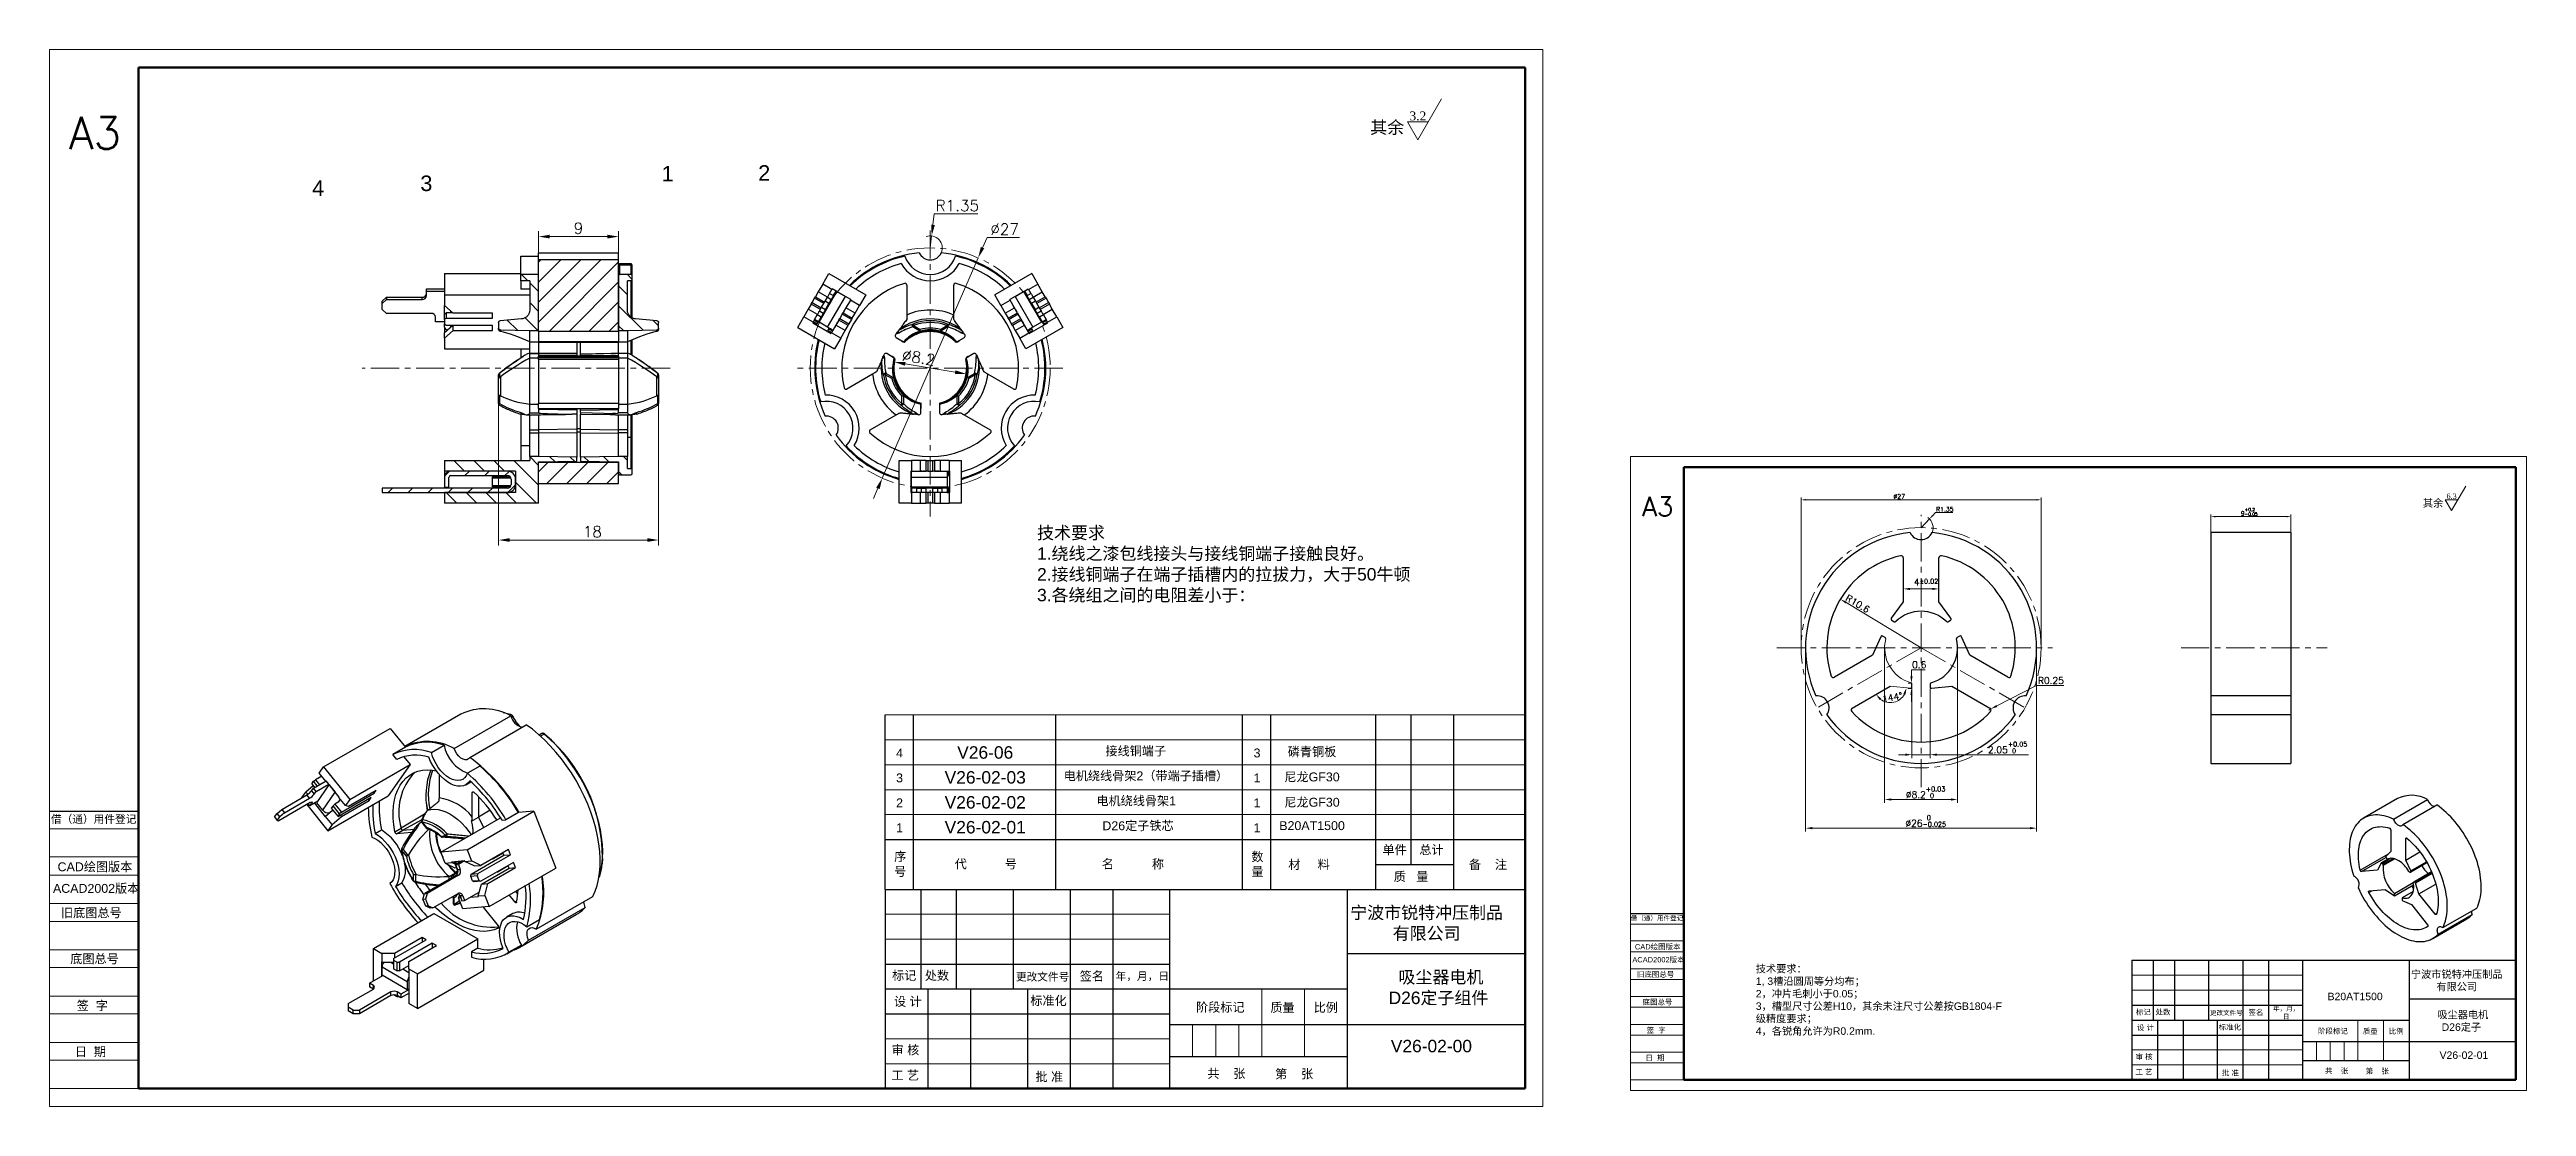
# Model space of a CAD drawing. Header units: millimetres. Extents: x 2522 to 3192, y 1532 to 1650.
# Drawn here: x 2521.9 to 2800.6, y 1531.6 to 1650.4 of the extents above; entities that cross this region are included whole.
import ezdxf

# ---------------------------------------------------------------- set-up
doc = ezdxf.new("R2010")
doc.units = ezdxf.units.MM
doc.linetypes.add('CENTER', pattern=[50.8, 31.75, -6.35, 6.35, -6.35])
for name, color, linetype, lineweight in [('中心线', 1, 'CENTER', 9), ('填充', 3, 'Continuous', 9), ('实线', 7, 'Continuous', 25), ('尺寸标注', 2, 'Continuous', 9), ('引导线', 6, 'Continuous', 9), ('文本', 3, 'Continuous', 15), ('框格线', 8, 'Continuous', 20), ('粗实线', 9, 'Continuous', 50)]:
    doc.layers.add(name, color=color, linetype=linetype, lineweight=lineweight)
doc.styles.add('st', font='txt.shx')
doc.styles.get("Standard").update_dxf_attribs({"font": 'arial.ttf'})
doc.dimstyles.new('st', dxfattribs={"dimscale": 0.5, "dimtxt": 2.5, "dimasz": 2.5, "dimexe": 1.25, "dimexo": 0, "dimtad": 1, "dimtoh": 1, "dimdsep": 46, "dimtxsty": 'st', "dimcen": 0, "dimclrd": 256, "dimclre": 256, "dimclrt": 3, "dimadec": 3, "dimazin": 2, "dimtfac": 1, "dimtmove": 0, "dimatfit": 1, "dimfxl": 0, "dimlwd": -1, "dimlwe": -1, "dimarcsym": 0})
doc.dimstyles.new('st0.2', dxfattribs={"dimscale": 0.2, "dimtxt": 2.5, "dimasz": 2.5, "dimexe": 1.25, "dimexo": 0, "dimtad": 1, "dimtoh": 1, "dimdec": 3, "dimdsep": 46, "dimtxsty": 'st', "dimcen": 0, "dimclrd": 256, "dimclre": 256, "dimclrt": 256, "dimadec": 4, "dimazin": 2, "dimtfac": 1, "dimtdec": 3, "dimtmove": 0, "dimatfit": 1, "dimfxl": 0, "dimlwd": -1, "dimlwe": -1, "dimarcsym": 0})
doc.dimstyles.new('st0.3', dxfattribs={"dimscale": 0.3, "dimtxt": 2.5, "dimasz": 2.5, "dimexe": 1.25, "dimexo": 0, "dimtad": 1, "dimtoh": 1, "dimdec": 3, "dimdsep": 46, "dimtxsty": 'st', "dimcen": 0, "dimclrd": 256, "dimclre": 256, "dimclrt": 256, "dimadec": 4, "dimazin": 2, "dimtfac": 1, "dimtdec": 3, "dimtmove": 0, "dimatfit": 1, "dimfxl": 0, "dimlwd": -1, "dimlwe": -1, "dimarcsym": 0})
pattern_1 = [(45, (2717.0797, 1436.6172), (-1.122532, 1.122532), [])]
pattern_2 = [(135, (2717.0797, 1436.6172), (-1.122532, -1.122532), [])]
pattern_3 = [(135, (-765.9068, 323.287), (-1.122532, -1.122532), [])]

msp = doc.modelspace()

# ---------------------------------------------------------------- texts
at = {"layer": '实线', "ltscale": 0.2, "attachment_point": 1, "style": 'st'}
for insert, char_height, width in [((2524.116, 1642.8366), 3.6, 10), ((2701.1111, 1600.1325), 2.16, 6)]:
    msp.add_mtext('A3', dxfattribs=dict(at, insert=insert, char_height=char_height, width=width))
at = {"layer": '实线', "attachment_point": 5}
for s, insert, char_height, width in [('3', (2564.333, 1635.3709), 1.75, 19.6855), ('1', (2591.4832, 1636.466), 1.75, 19.6855), ('2', (2602.3432, 1636.5442), 1.75, 19.6855), ('4', (2552.1568, 1634.8419), 1.75, 19.6855), (' {\\H1.4286x;接线铜端子}', (2644.0087, 1571.5065), 0.7, 17.293203), ('电机绕线骨架2（带端子插槽）', (2645.2908, 1568.7065), 1, 21.125274), (' 电机绕线骨架1', (2644.0087, 1565.9065), 1, 17.293203), ('  D26定子铁芯', (2644.0087, 1563.1065), 1, 17.293203), ('宁波市锐特冲压制品\\P有限公司', (2676.8681, 1552.1575), 1.4, 25.27192), (' 吸尘器电机 \\PD26定子组件', (2678.202, 1544.9084), 1.4, 17.293203), ('宁波市锐特冲压制品\\P有限公司', (2792.7623, 1545.725), 0.84, 15.163152), ('B20AT1500', (2781.3313, 1543.9693), 0.84, 9.44904), (' 吸尘器电机\\PD26定子', (2793.2851, 1541.1804), 0.84, 15.163152), ('V26-02-00', (2677.4039, 1538.3881), 1.4, 18.401), ('V26-02-01', (2793.5695, 1537.3708), 0.84, 11.0406)]:
    msp.add_mtext(s, dxfattribs=dict(at, insert=insert, char_height=char_height, width=width))
at = {"layer": '文本'}
for s, insert, char_height, width, attachment_point in [('其余', (2672.4317, 1640.81), 1.4, 25.27192, 8), ('{\\fTimes New Roman|b0|i0|c0|p18;3.2}', (2674.9437, 1643.4579), 1, 5.84, 1), ('其余', (2790.1005, 1598.9165), 0.84, 15.163152, 8), ('{\\fTimes New Roman|b0|i0|c0|p18;6.3}', (2791.6077, 1600.5053), 0.6, 3.504, 1), ('技术要求\\P1.绕线之漆包线接头与接线铜端子接触良好。\\P2.接线铜端子在端子插槽内的拉拔力，大于50牛顿\\P3.各绕组之间的电阻差小于：        ', (2633.0413, 1592.5167), 1.4, 51.561326, 4), ('技术要求：\\P1, 3槽沿圆周等分均布；\\P2，冲片毛刺小于0.05；\\P3，槽型尺寸公差H10，其余未注尺寸公差按GB1804-F级精度要求；\\P4，各锐角允许为R0.2mm.\\P   ', (2713.9, 1542.8244), 0.84, 28.65697, 4)]:
    msp.add_mtext(s, dxfattribs=dict(at, insert=insert, char_height=char_height, width=width, attachment_point=attachment_point))
at = {"layer": '文本', "ltscale": 0.2, "attachment_point": 5}
for s, insert, char_height, width in [('借（通）用件登记', (2526.9043, 1563.8567), 0.88, 20.45144), ('CAD绘图版本', (2527.0464, 1558.4922), 1, 30.318807), ('ACAD2002版本', (2527.1835, 1556.0638), 1, 23.403808), ('旧底图总号', (2526.6424, 1553.3183), 1, 26.475371), ('借（通）用件登记', (2702.7841, 1552.7445), 0.528, 12.270864), ('CAD绘图版本', (2702.8693, 1549.5259), 0.6, 18.191284), ('底图总号', (2526.9997, 1548.1453), 1, 5.80464), ('标记', (2618.093, 1546.2778), 1, 5.80464), ('处数', (2621.781, 1546.2691), 1, 5.80464), ('更改文件号', (2633.6599, 1546.1366), 0.88, 12.875266), ('签名', (2639.2057, 1546.2003), 1, 5.80464), ('年，月，日', (2644.8827, 1546.1917), 0.88, 5.80464), ('ACAD2002版本', (2702.9516, 1548.0688), 0.6, 14.042285), ('旧底图总号', (2702.6269, 1546.4215), 0.6, 15.885223), ('设 计', (2618.502, 1543.3503), 1, 5.80464), ('标准化', (2634.3277, 1543.4413), 1, 5.80464), ('签  字', (2526.7555, 1542.8811), 1, 5.80464), ('阶段标记', (2653.6501, 1542.6993), 1, 5.80464), ('质量', (2660.6553, 1542.6761), 1, 5.80464), ('比例', (2665.5237, 1542.6761), 1, 5.80464), ('底图总号', (2702.8413, 1543.3177), 0.6, 3.482784), ('标记', (2757.4973, 1542.1972), 0.6, 3.482784), ('处数', (2759.7101, 1542.192), 0.6, 3.482784), ('更改文件号', (2766.8374, 1542.1125), 0.528, 7.72516), ('签名', (2770.1649, 1542.1507), 0.6, 3.482784), ('年，月，日', (2773.5711, 1542.1456), 0.528, 3.482784), ('日  期', (2526.5322, 1537.706), 1, 5.80464), ('审 核', (2618.2288, 1537.8941), 1, 5.80464), ('签  字', (2702.6948, 1540.1592), 0.6, 3.482784), ('设 计', (2757.7427, 1540.4407), 0.6, 3.482784), ('标准化', (2767.2381, 1540.4953), 0.6, 3.482784), ('阶段标记', (2778.8316, 1540.0501), 0.6, 3.482784), ('质量', (2783.0347, 1540.0362), 0.6, 3.482784), ('比例', (2785.9557, 1540.0362), 0.6, 3.482784), ('工 艺', (2618.2129, 1535.075), 1, 5.80464), ('批 准', (2634.4188, 1534.8885), 1, 5.80464), ('共    张', (2654.3422, 1535.2465), 1, 5.80464), ('第    张', (2661.9688, 1535.2105), 1, 5.80464), ('日  期', (2702.5608, 1537.0541), 0.6, 3.482784), ('工 艺', (2757.5692, 1535.4755), 0.6, 3.482784), ('审 核', (2757.5788, 1537.167), 0.6, 3.482784), ('批 准', (2767.2928, 1535.3636), 0.6, 3.482784), ('共    张', (2779.2468, 1535.5784), 0.6, 3.482784), ('第    张', (2783.8228, 1535.5568), 0.6, 3.482784)]:
    msp.add_mtext(s, dxfattribs=dict(at, insert=insert, char_height=char_height, width=width))
at = {"layer": '框格线', "color": 3, "attachment_point": 5}
for s, insert, char_height, width in [('4', (2617.5711, 1571.3395), 1, 3.79779), ('V26-06', (2627.2089, 1571.3927), 1.4, 18.646197), ('3', (2657.7907, 1571.3395), 1, 3.79779), ('磷青铜板', (2663.9766, 1571.4219), 1, 17.832505), ('3', (2617.5711, 1568.5395), 1, 3.79779), ('V26-02-03', (2627.2089, 1568.5927), 1.4, 18.646197), ('1', (2657.7907, 1568.5395), 1, 3.79779), ('尼龙GF30', (2663.9766, 1568.5961), 1, 17.832505), ('2', (2617.5711, 1565.7395), 1, 3.79779), ('V26-02-02', (2627.2089, 1565.7927), 1.4, 18.646197), ('1', (2657.7907, 1565.7395), 1, 3.79779), ('尼龙GF30', (2663.9766, 1565.7483), 1, 17.832505), ('1', (2617.5711, 1562.9395), 1, 3.79779), ('V26-02-01', (2627.2089, 1562.9927), 1.4, 18.646197), ('1', (2657.7907, 1562.9395), 1, 3.79779), ('B20AT1500', (2663.9766, 1563.1698), 1, 43.32748), ('单件', (2673.2682, 1560.4037), 1, 43.32748), ('总计', (2677.4133, 1560.4037), 1, 43.32748), ('序\\P号', (2617.6428, 1558.8011), 1, 43.32748), ('代           号', (2627.2703, 1558.8011), 1, 43.32748), ('名           称', (2643.826, 1558.8011), 1, 43.32748), ('数\\P量', (2657.834, 1558.8011), 1, 43.32748), ('材     料', (2663.6373, 1558.7434), 1, 43.32748), ('质   量', (2675.1187, 1557.3897), 1, 43.32748), ('备    注', (2683.7705, 1558.7434), 1, 43.32748)]:
    msp.add_mtext(s, dxfattribs=dict(at, insert=insert, char_height=char_height, width=width))

# ---------------------------------------------------------------- blocks, each defined once
blk = doc.blocks.new('*D78')
at = {"layer": 'Defpoints', "color": 0, "ltscale": 0.1, "transparency": 16777216}
for p in [(2733.43, 1597.65), (2732.5, 1596.67)]:
    blk.add_point(p, dxfattribs=at)
at = {"layer": '尺寸标注', "ltscale": 0.1, "transparency": 16777216}
for p, q in [((2732.5, 1596.67), (2733.43, 1597.65)), ((2733.78, 1598.01), (2734.12, 1598.37)), ((2734.12, 1598.37), (2736.08, 1598.37))]:
    blk.add_line(p, q, dxfattribs=at)
blk.add_arc((2732.5, 1596.67), 1.35, 335.5744, 56.7641, dxfattribs=at)
blk.add_solid([(2733.72, 1598.07), (2733.84, 1597.95), (2733.43, 1597.65)], dxfattribs=at)
at = {"layer": '尺寸标注', "ltscale": 0.1, "transparency": 16777216, "insert": (2735.17, 1598.74), "char_height": 0.5, "attachment_point": 5, "style": 'st'}
blk.add_mtext('R1.35', dxfattribs=at)
blk = doc.blocks.new('*D79')
at = {"layer": 'Defpoints', "color": 0, "ltscale": 0.1, "transparency": 16777216}
for p in [(2746, 1599.8), (2719, 1583.17), (2746, 1583.17)]:
    blk.add_point(p, dxfattribs=at)
at = {"layer": '尺寸标注', "ltscale": 0.1, "transparency": 16777216}
for p, q in [((2719, 1583.17), (2719, 1600.05)), ((2719.5, 1599.8), (2745.5, 1599.8)), ((2746, 1583.17), (2746, 1600.05))]:
    blk.add_line(p, q, dxfattribs=at)
for points in [[(2719.5, 1599.89), (2719.5, 1599.72), (2719, 1599.8)], [(2745.5, 1599.89), (2745.5, 1599.72), (2746, 1599.8)]]:
    blk.add_solid(points, dxfattribs=at)
at = {"layer": '尺寸标注', "ltscale": 0.1, "transparency": 16777216, "insert": (2730.04, 1600.18), "char_height": 0.5, "attachment_point": 5, "style": 'st'}
blk.add_mtext('%%c27', dxfattribs=at)
blk = doc.blocks.new('*D80')
at = {"layer": 'Defpoints', "color": 0, "ltscale": 0.1, "transparency": 16777216}
for p in [(2719.5, 1583.17), (2745.5, 1583.17), (2745.5, 1562.89)]:
    blk.add_point(p, dxfattribs=at)
at = {"layer": '尺寸标注', "ltscale": 0.1, "transparency": 16777216}
for p, q in [((2719.5, 1583.17), (2719.5, 1562.52)), ((2745.5, 1583.17), (2745.5, 1562.52)), ((2720.25, 1562.89), (2744.75, 1562.89))]:
    blk.add_line(p, q, dxfattribs=at)
for points in [[(2720.25, 1563.02), (2720.25, 1562.77), (2719.5, 1562.89)], [(2744.75, 1563.02), (2744.75, 1562.77), (2745.5, 1562.89)]]:
    blk.add_solid(points, dxfattribs=at)
at = {"layer": '尺寸标注', "ltscale": 0.1, "transparency": 16777216, "insert": (2733.02, 1563.7), "char_height": 0.75, "attachment_point": 5, "style": 'st'}
blk.add_mtext('%%c26{}{\\H0.71x;\\C3;\\S 0^ -0.025;}', dxfattribs=at)
blk = doc.blocks.new('*D81')
at = {"layer": 'Defpoints', "color": 0, "ltscale": 0.1, "transparency": 16777216}
for p in [(2734.5, 1589.79), (2730.5, 1588.34), (2734.5, 1588.34)]:
    blk.add_point(p, dxfattribs=at)
at = {"layer": '尺寸标注', "ltscale": 0.1, "transparency": 16777216}
for p, q in [((2730.5, 1588.34), (2730.5, 1590.16)), ((2731.25, 1589.79), (2733.75, 1589.79)), ((2734.5, 1588.34), (2734.5, 1590.16))]:
    blk.add_line(p, q, dxfattribs=at)
for points in [[(2731.25, 1589.91), (2731.25, 1589.66), (2730.5, 1589.79)], [(2733.75, 1589.91), (2733.75, 1589.66), (2734.5, 1589.79)]]:
    blk.add_solid(points, dxfattribs=at)
at = {"layer": '尺寸标注', "ltscale": 0.1, "transparency": 16777216, "insert": (2733.06, 1590.54), "char_height": 0.75, "attachment_point": 5, "style": 'st'}
blk.add_mtext('4{}{\\A0;{\\H1.5x;}{\\A2;\\H0.71x;\\C3;%%p0.02}}', dxfattribs=at)
blk = doc.blocks.new('*D82')
at = {"layer": 'Defpoints', "color": 0, "ltscale": 0.1, "transparency": 16777216}
for p in [(2728.4, 1583.17), (2736.6, 1583.17), (2736.6, 1566.11)]:
    blk.add_point(p, dxfattribs=at)
at = {"layer": '尺寸标注', "ltscale": 0.1, "transparency": 16777216}
for p, q in [((2728.4, 1583.17), (2728.4, 1565.74)), ((2736.6, 1583.17), (2736.6, 1565.74)), ((2729.15, 1566.11), (2735.85, 1566.11))]:
    blk.add_line(p, q, dxfattribs=at)
for points in [[(2729.15, 1566.24), (2729.15, 1565.99), (2728.4, 1566.11)], [(2735.85, 1566.24), (2735.85, 1565.99), (2736.6, 1566.11)]]:
    blk.add_solid(points, dxfattribs=at)
at = {"layer": '尺寸标注', "ltscale": 0.1, "transparency": 16777216, "insert": (2733, 1566.92), "char_height": 0.75, "attachment_point": 5, "style": 'st'}
blk.add_mtext('%%c8.2{}{\\H0.71x;\\C3;\\S+0.03^  0;}', dxfattribs=at)
blk = doc.blocks.new('*D83')
at = {"layer": 'Defpoints', "color": 0, "ltscale": 0.1, "transparency": 16777216}
for p in [(2731.47, 1578.6), (2733.52, 1578.6), (2733.52, 1571.15)]:
    blk.add_point(p, dxfattribs=at)
at = {"layer": '尺寸标注', "ltscale": 0.1, "transparency": 16777216}
for p, q in [((2731.47, 1578.6), (2731.47, 1570.78)), ((2733.52, 1578.6), (2733.52, 1570.78)), ((2730.72, 1571.15), (2729.97, 1571.15)), ((2731.47, 1571.15), (2733.52, 1571.15)), ((2734.27, 1571.15), (2744.59, 1571.15))]:
    blk.add_line(p, q, dxfattribs=at)
for points in [[(2730.72, 1571.28), (2730.72, 1571.03), (2731.47, 1571.15)], [(2734.27, 1571.28), (2734.27, 1571.03), (2733.52, 1571.15)]]:
    blk.add_solid(points, dxfattribs=at)
at = {"layer": '尺寸标注', "ltscale": 0.1, "transparency": 16777216, "insert": (2742.23, 1571.96), "char_height": 0.75, "attachment_point": 5, "style": 'st'}
blk.add_mtext('2.05{}{\\H0.71x;\\C3;\\S+0.05^  0;}', dxfattribs=at)
blk = doc.blocks.new('*D84')
at = {"layer": 'Defpoints', "color": 0, "ltscale": 0.1, "transparency": 16777216}
for p in [(2731.41, 1579.2), (2731.47, 1579.2), (2731.47, 1578.6)]:
    blk.add_point(p, dxfattribs=at)
at = {"layer": '尺寸标注', "ltscale": 0.1, "transparency": 16777216}
for p, q in [((2731.41, 1579.95), (2731.41, 1580.7)), ((2731.41, 1580.7), (2732.97, 1580.7)), ((2731.47, 1579.2), (2731.04, 1579.2)), ((2731.47, 1578.6), (2731.04, 1578.6)), ((2731.41, 1578.6), (2731.41, 1579.2)), ((2731.41, 1577.85), (2731.41, 1577.1))]:
    blk.add_line(p, q, dxfattribs=at)
for points in [[(2731.29, 1579.95), (2731.54, 1579.95), (2731.41, 1579.2)], [(2731.29, 1577.85), (2731.54, 1577.85), (2731.41, 1578.6)]]:
    blk.add_solid(points, dxfattribs=at)
at = {"layer": '尺寸标注', "ltscale": 0.1, "transparency": 16777216, "insert": (2732.29, 1581.27), "char_height": 0.75, "attachment_point": 5, "style": 'st'}
blk.add_mtext('0.6', dxfattribs=at)
blk = doc.blocks.new('*D85')
at = {"layer": 'Defpoints', "color": 0, "ltscale": 0.1, "transparency": 16777216}
for p in [(2740.12, 1576.17), (2740.34, 1576.29)]:
    blk.add_point(p, dxfattribs=at)
at = {"layer": '尺寸标注', "ltscale": 0.1, "transparency": 16777216}
for p, q in [((2741.01, 1576.63), (2745.47, 1578.92)), ((2745.47, 1578.92), (2748.54, 1578.92)), ((2740.12, 1576.17), (2740.34, 1576.29))]:
    blk.add_line(p, q, dxfattribs=at)
blk.add_solid([(2740.95, 1576.74), (2741.07, 1576.52), (2740.34, 1576.29)], dxfattribs=at)
at = {"layer": '尺寸标注', "ltscale": 0.1, "transparency": 16777216, "insert": (2747.1, 1579.48), "char_height": 0.75, "attachment_point": 5, "style": 'st'}
blk.add_mtext('R0.25', dxfattribs=at)
blk = doc.blocks.new('*D86')
at = {"layer": 'Defpoints', "color": 0, "ltscale": 0.1, "transparency": 16777216}
for p in [(2729.03, 1578.86), (2729.03, 1578.86), (2730.11, 1577.37), (2731.31, 1578.62), (2724.75, 1576.39)]:
    blk.add_point(p, dxfattribs=at)
at = {"layer": '尺寸标注', "ltscale": 0.1, "transparency": 16777216}
blk.add_arc((2729.03, 1578.86), 1.85, 233.4511, 330.5489, dxfattribs=at)
for points in [[(2727.83, 1577.3), (2728.02, 1577.46), (2727.43, 1577.94)], [(2730.51, 1577.99), (2730.75, 1577.92), (2730.86, 1578.67)]]:
    blk.add_solid(points, dxfattribs=at)
at = {"layer": '尺寸标注', "ltscale": 0.1, "transparency": 16777216, "insert": (2729.27, 1577.6), "char_height": 0.75, "attachment_point": 5, "rotation": 10.7627, "style": 'st'}
blk.add_mtext('144°', dxfattribs=at)
blk = doc.blocks.new('*D87')
at = {"layer": 'Defpoints', "color": 0, "ltscale": 0.1, "transparency": 16777216}
for p in [(2723.41, 1588.64), (2732.5, 1583.17)]:
    blk.add_point(p, dxfattribs=at)
at = {"layer": '尺寸标注', "ltscale": 0.1, "transparency": 16777216}
blk.add_line((2732.5, 1583.17), (2724.06, 1588.25), dxfattribs=at)
blk.add_solid([(2724.12, 1588.36), (2723.99, 1588.15), (2723.41, 1588.64)], dxfattribs=at)
at = {"layer": '尺寸标注', "ltscale": 0.1, "transparency": 16777216, "insert": (2725.37, 1588.12), "char_height": 0.75, "attachment_point": 5, "rotation": 328.9543, "style": 'st'}
blk.add_mtext('R10.6', dxfattribs=at)
blk = doc.blocks.new('*D88')
at = {"layer": 'Defpoints', "color": 0, "ltscale": 0.1, "transparency": 16777216}
for p in [(2774.11, 1597.91), (2765.11, 1596.12), (2774.11, 1596.12)]:
    blk.add_point(p, dxfattribs=at)
at = {"layer": '尺寸标注', "ltscale": 0.1, "transparency": 16777216}
for p, q in [((2765.11, 1596.12), (2765.11, 1598.16)), ((2765.61, 1597.91), (2773.61, 1597.91)), ((2774.11, 1596.12), (2774.11, 1598.16))]:
    blk.add_line(p, q, dxfattribs=at)
for points in [[(2765.61, 1598), (2765.61, 1597.83), (2765.11, 1597.91)], [(2773.61, 1598), (2773.61, 1597.83), (2774.11, 1597.91)]]:
    blk.add_solid(points, dxfattribs=at)
at = {"layer": '尺寸标注', "ltscale": 0.1, "transparency": 16777216, "insert": (2769.42, 1598.45), "char_height": 0.5, "attachment_point": 5, "style": 'st'}
blk.add_mtext('9{}{\\H0.71x;\\C3;\\S+0.2^ -0.05;}', dxfattribs=at)
blk = doc.blocks.new('*D89')
at = {"layer": 'Defpoints', "color": 0, "ltscale": 0.1, "transparency": 16777216}
for p in [(2626.41, 1627), (2615.63, 1602.24)]:
    blk.add_point(p, dxfattribs=at)
at = {"layer": '尺寸标注', "ltscale": 0.1, "transparency": 16777216}
for p, q in [((2626.91, 1628.14), (2627.41, 1629.29)), ((2627.41, 1629.29), (2631.06, 1629.29)), ((2615.63, 1602.24), (2626.41, 1627)), ((2615.13, 1601.1), (2614.64, 1599.95))]:
    blk.add_line(p, q, dxfattribs=at)
for points in [[(2626.72, 1628.23), (2627.1, 1628.06), (2626.41, 1627)], [(2614.94, 1601.18), (2615.33, 1601.01), (2615.63, 1602.24)]]:
    blk.add_solid(points, dxfattribs=at)
at = {"layer": '尺寸标注', "color": 3, "ltscale": 0.1, "transparency": 16777216, "insert": (2629.39, 1630.23), "char_height": 1.25, "attachment_point": 5, "style": 'st'}
blk.add_mtext('∅27', dxfattribs=at)
blk = doc.blocks.new('*D90')
at = {"layer": 'Defpoints', "color": 0, "ltscale": 0.1, "transparency": 16777216}
for p in [(2621.02, 1628.12), (2621.18, 1629.46)]:
    blk.add_point(p, dxfattribs=at)
at = {"layer": '尺寸标注', "ltscale": 0.1, "transparency": 16777216}
for p, q in [((2621.33, 1630.7), (2621.48, 1631.94)), ((2621.48, 1631.94), (2626.38, 1631.94)), ((2621.02, 1628.12), (2621.18, 1629.46))]:
    blk.add_line(p, q, dxfattribs=at)
blk.add_arc((2621.02, 1628.12), 1.35, 335.5744, 109.7139, dxfattribs=at)
blk.add_solid([(2621.13, 1630.73), (2621.54, 1630.68), (2621.18, 1629.46)], dxfattribs=at)
at = {"layer": '尺寸标注', "color": 3, "ltscale": 0.1, "transparency": 16777216, "insert": (2624.08, 1632.88), "char_height": 1.25, "attachment_point": 5, "style": 'st'}
blk.add_mtext('R1.35', dxfattribs=at)
blk = doc.blocks.new('*D91')
at = {"layer": 'Defpoints', "color": 0, "ltscale": 0.1, "transparency": 16777216}
for p in [(2576.96, 1627.56), (2585.96, 1629.39), (2585.96, 1627.56)]:
    blk.add_point(p, dxfattribs=at)
at = {"layer": '尺寸标注', "ltscale": 0.1, "transparency": 16777216}
for p, q in [((2576.96, 1627.56), (2576.96, 1630.01)), ((2578.21, 1629.39), (2584.71, 1629.39)), ((2585.96, 1627.56), (2585.96, 1630.01))]:
    blk.add_line(p, q, dxfattribs=at)
for points in [[(2578.21, 1629.6), (2578.21, 1629.18), (2576.96, 1629.39)], [(2584.71, 1629.6), (2584.71, 1629.18), (2585.96, 1629.39)]]:
    blk.add_solid(points, dxfattribs=at)
at = {"layer": '尺寸标注', "color": 3, "ltscale": 0.1, "transparency": 16777216, "insert": (2581.45, 1630.33), "char_height": 1.25, "attachment_point": 5, "style": 'st'}
blk.add_mtext('9', dxfattribs=at)
blk = doc.blocks.new('*D92')
at = {"layer": 'Defpoints', "color": 0, "ltscale": 0.1, "transparency": 16777216}
for p in [(2572.46, 1610.62), (2590.46, 1610.62), (2590.46, 1595.28)]:
    blk.add_point(p, dxfattribs=at)
at = {"layer": '尺寸标注', "ltscale": 0.1, "transparency": 16777216}
for p, q in [((2572.46, 1610.62), (2572.46, 1594.66)), ((2590.46, 1610.62), (2590.46, 1594.66)), ((2573.71, 1595.28), (2589.21, 1595.28))]:
    blk.add_line(p, q, dxfattribs=at)
for points in [[(2573.71, 1595.49), (2573.71, 1595.08), (2572.46, 1595.28)], [(2589.21, 1595.49), (2589.21, 1595.08), (2590.46, 1595.28)]]:
    blk.add_solid(points, dxfattribs=at)
at = {"layer": '尺寸标注', "color": 3, "ltscale": 0.1, "transparency": 16777216, "insert": (2583.01, 1596.22), "char_height": 1.25, "attachment_point": 5, "style": 'st'}
blk.add_mtext('18', dxfattribs=at)
blk = doc.blocks.new('*D93')
at = {"layer": 'Defpoints', "color": 0, "ltscale": 0.1, "transparency": 16777216}
for p in [(2616.98, 1615.29), (2625.07, 1613.95)]:
    blk.add_point(p, dxfattribs=at)
at = {"layer": '尺寸标注', "ltscale": 0.1, "transparency": 16777216}
blk.add_line((2623.84, 1614.15), (2618.21, 1615.09), dxfattribs=at)
for points in [[(2618.25, 1615.29), (2618.18, 1614.88), (2616.98, 1615.29)], [(2623.87, 1614.36), (2623.8, 1613.95), (2625.07, 1613.95)]]:
    blk.add_solid(points, dxfattribs=at)
at = {"layer": '尺寸标注', "color": 3, "ltscale": 0.1, "transparency": 16777216, "insert": (2619.72, 1615.79), "char_height": 1.25, "attachment_point": 5, "rotation": 350.5762, "style": 'st'}
blk.add_mtext('∅8.2', dxfattribs=at)

# ---------------------------------------------------------------- dimensions: what is measured, and where the dimension line sits
at = {"layer": '尺寸标注', "ltscale": 0.1}
for center, mpoint, dimstyle, override, picture, middle in [((2621.0239, 1628.1195), (2621.184, 1629.4599), 'st', {"dimtol": 0, "dimlim": 0, "dimtp": 0, "dimtm": 0, "dimtfac": 1, "dimtdec": 3, "dimtolj": 0, "dimtzin": 8}, '*D90', (2624.0847, 1631.9423)), ((2732.4964, 1583.1738), (2723.4148, 1588.6404), 'st0.3', {"dimtp": 0, "dimtm": 0.025, "dimtdec": 3, "dimtzin": 8}, '*D87', (2725.0791, 1587.6386)), ((2740.1204, 1576.174), (2740.3429, 1576.2881), 'st0.3', {"dimtp": 0, "dimtm": 0.025, "dimtdec": 3, "dimtzin": 8}, '*D85', (2747.0991, 1578.9198))]:
    dim = msp.add_radius_dim(center=center, mpoint=mpoint, dimstyle=dimstyle, override=override, dxfattribs=at)
    dim.commit()
    dim.dimension.update_dxf_attribs({"geometry": picture, "text_midpoint": middle, "dimtype": 164})
for base, p1, p2, picture, middle in [((2585.9621, 1629.3894), (2576.9621, 1627.5612), (2585.9621, 1627.5612), '*D91', (2581.4481, 1629.3894)), ((2590.4621, 1595.2845), (2572.4621, 1610.6163), (2590.4621, 1610.6163), '*D92', (2583.0141, 1595.2845))]:
    dim = msp.add_linear_dim(base=base, p1=p1, p2=p2, dimstyle='st', override={"dimtol": 0, "dimlim": 0, "dimtp": 0, "dimtm": 0, "dimtfac": 1, "dimtdec": 3, "dimtolj": 0, "dimtzin": 8}, dxfattribs=at)
    dim.commit()
    dim.dimension.update_dxf_attribs({"geometry": picture, "text_midpoint": middle, "dimtype": 160})
for p1, p2, picture, middle in [((2615.6339, 1602.2421), (2626.4138, 1626.9968), '*D89', (2629.3911, 1629.2889)), ((2625.0685, 1613.9482), (2616.9792, 1615.2908), '*D93', (2619.5637, 1614.8618))]:
    dim = msp.add_diameter_dim_2p(p1=p1, p2=p2, dimstyle='st', override={"dimtol": 0, "dimlim": 0, "dimtp": 0, "dimtm": 0, "dimtfac": 1, "dimtdec": 3, "dimtolj": 0, "dimtzin": 8}, dxfattribs=at)
    dim.commit()
    dim.dimension.update_dxf_attribs({"geometry": picture, "text_midpoint": middle, "dimtype": 163})
dim = msp.add_linear_dim(base=(2745.9964, 1599.8032), p1=(2718.9964, 1583.1738), p2=(2745.9964, 1583.1738), text='%%c<>', dimstyle='st0.2', dxfattribs=at)
dim.commit()
dim.dimension.update_dxf_attribs({"geometry": '*D79', "text_midpoint": (2730.0442, 1599.8032), "dimtype": 160})
dim = msp.add_radius_dim(center=(2732.4964, 1596.6738), mpoint=(2733.4316, 1597.6474), dimstyle='st0.2', dxfattribs=at)
dim.commit()
dim.dimension.update_dxf_attribs({"geometry": '*D78', "text_midpoint": (2735.166, 1598.3686), "dimtype": 164})
for base, p1, p2, text, dimstyle, override, picture, middle in [((2774.1068, 1597.9133), (2765.1068, 1596.1155), (2774.1068, 1596.1155), '<>{}{\\H0.71x;\\C3;\\S+0.2^ -0.05;}', 'st0.2', {"dimtp": 0.2, "dimtm": 0.05, "dimtdec": 3, "dimtzin": 8}, '*D88', (2769.4198, 1597.9133)), ((2734.4964, 1589.7873), (2730.4964, 1588.3353), (2734.4964, 1588.3353), '<>{}{\\A0;{\\H1.5x;}{\\A2;\\H0.71x;\\C3;%%p0.02}}', 'st0.3', {"dimtp": 0.02, "dimtm": 0.02, "dimtdec": 3, "dimtzin": 8}, '*D81', (2733.0554, 1589.7873)), ((2745.4964, 1562.8911), (2719.4964, 1583.1738), (2745.4964, 1583.1738), '%%c<>{}{\\H0.71x;\\C3;\\S 0^ -0.025;}', 'st0.3', {"dimtp": 0, "dimtm": 0.025, "dimtdec": 3, "dimtzin": 8}, '*D80', (2733.0184, 1562.8911)), ((2736.5964, 1566.1124), (2728.3964, 1583.1738), (2736.5964, 1583.1738), '%%c<>{}{\\H0.71x;\\C3;\\S+0.03^  0;}', 'st0.3', {"dimtp": 0.03, "dimtm": 0, "dimtdec": 3, "dimtzin": 8}, '*D82', (2732.9973, 1566.1124)), ((2733.5214, 1571.1524), (2731.4714, 1578.604), (2733.5214, 1578.604), '<>{}{\\H0.71x;\\C3;\\S+0.05^  0;}', 'st0.3', {"dimtp": 0.05, "dimtm": 0, "dimtdec": 3, "dimtzin": 8}, '*D83', (2742.2349, 1571.1524))]:
    dim = msp.add_linear_dim(base=base, p1=p1, p2=p2, text=text, dimstyle=dimstyle, override=override, dxfattribs=at)
    dim.commit()
    dim.dimension.update_dxf_attribs({"geometry": picture, "text_midpoint": middle, "dimtype": 160})
dim = msp.add_linear_dim(base=(2731.412, 1579.204), p1=(2731.4714, 1578.604), p2=(2731.4714, 1579.204), angle=90, dimstyle='st0.3', override={"dimtp": 0, "dimtm": 0.025, "dimtdec": 3, "dimtzin": 8}, dxfattribs=at)
dim.commit()
dim.dimension.update_dxf_attribs({"geometry": '*D84', "text_midpoint": (2732.287, 1580.704), "dimtype": 160})
dim = msp.add_angular_dim_2l(base=(2730.11103, 1577.3681), line1=((2724.74744, 1576.39048), (2729.02641, 1578.86095)), line2=((2729.02641, 1578.86095), (2731.30576, 1578.62138)), dimstyle='st0.3', override={"dimadec": 3, "dimtp": 0, "dimtm": 0.025, "dimtdec": 3, "dimtzin": 8}, dxfattribs=at)
dim.commit()
dim.dimension.update_dxf_attribs({"geometry": '*D86', "text_midpoint": (2729.371, 1577.04815), "dimtype": 162})

# ---------------------------------------------------------------- hatches: boundary and pattern name
at = {"layer": '填充', "linetype": 'Continuous', "lineweight": 18}
h = msp.add_hatch(dxfattribs=at)
h.set_pattern_fill('ANSI31', color=256, scale=0.5, angle=90, style=0)
h.set_pattern_definition(pattern_3)
edge = h.paths.add_edge_path(flags=0)
edge.add_line((2575.9621, 1618.8182), (2576.9621, 1618.8182))
edge.add_line((2576.9621, 1618.8182), (2576.9621, 1625.1212))
edge.add_line((2576.9621, 1625.1212), (2574.9621, 1625.1212))
edge.add_line((2574.9621, 1625.1212), (2574.9621, 1624.4209))
edge.add_line((2574.9621, 1624.4209), (2575.9621, 1624.4209))
edge.add_line((2575.9621, 1624.4209), (2575.9621, 1621.1366))
edge.add_spline(control_points=[(2575.9621, 1621.1366), (2575.9621, 1621.1334), (2575.962, 1621.1302), (2575.962, 1621.1271), (2575.9609, 1621.0151), (2575.9405, 1620.9018), (2575.9025, 1620.7965), (2575.8644, 1620.6913), (2575.8076, 1620.5911), (2575.7369, 1620.5043), (2575.6661, 1620.4176), (2575.5794, 1620.3419), (2575.4839, 1620.2835), (2575.3884, 1620.225), (2575.2815, 1620.1823), (2575.1721, 1620.1588), (2575.131, 1620.15), (2575.0893, 1620.1437), (2575.0475, 1620.1401)], knot_values=[0.00166941, 0.00166941, 0.00166941, 0.00166941, 0.00167883, 0.00167883, 0.00167883, 0.00201468, 0.00201468, 0.00201468, 0.00235054, 0.00235054, 0.00235054, 0.00268638, 0.00268638, 0.00268638, 0.00302217, 0.00302217, 0.00302217, 0.00314743, 0.00314743, 0.00314743, 0.00314743], weights=[1, 1, 1, 1, 1, 1, 1, 1, 1, 1, 1, 1, 1, 1, 1, 1, 1, 1, 1], degree=3, periodic=0)
edge.add_spline(control_points=[(2575.0475, 1620.1401), (2574.2466, 1620.0715), (2573.4458, 1620.0028), (2572.645, 1619.9342)], knot_values=[0.0000002, 0.0000002, 0.0000002, 0.0000002, 0.00241149, 0.00241149, 0.00241149, 0.00241149], weights=[1, 1, 1, 1], degree=3, periodic=0)
edge.add_spline(control_points=[(2572.645, 1619.9342), (2572.6269, 1619.9326), (2572.6089, 1619.9286), (2572.592, 1619.9222), (2572.571, 1619.9144), (2572.5511, 1619.9028), (2572.5339, 1619.8884), (2572.5167, 1619.8741), (2572.5018, 1619.8566), (2572.4903, 1619.8373), (2572.4788, 1619.8181), (2572.4705, 1619.7966), (2572.4661, 1619.7747), (2572.4634, 1619.7616), (2572.4621, 1619.7482), (2572.4621, 1619.7349)], knot_values=[0.0000002, 0.0000002, 0.0000002, 0.0000002, 0.00005454, 0.00005454, 0.00005454, 0.00012204, 0.00012204, 0.00012204, 0.00018955, 0.00018955, 0.00018955, 0.00025706, 0.00025706, 0.00025706, 0.00029719, 0.00029719, 0.00029719, 0.00029719], weights=[1, 1, 1, 1, 1, 1, 1, 1, 1, 1, 1, 1, 1, 1, 1, 1], degree=3, periodic=0)
edge.add_line((2572.4621, 1619.7349), (2572.4621, 1619.1127))
edge.add_spline(control_points=[(2572.4621, 1619.1127), (2572.4621, 1619.0997), (2572.4633, 1619.0868), (2572.4658, 1619.0741), (2572.4701, 1619.0521), (2572.4783, 1619.0306), (2572.4896, 1619.0113), (2572.501, 1618.992), (2572.5158, 1618.9744), (2572.5329, 1618.9599), (2572.55, 1618.9455), (2572.5698, 1618.9338), (2572.5907, 1618.9258), (2572.6115, 1618.9178), (2572.634, 1618.9133), (2572.6563, 1618.9127)], knot_values=[0.00031143, 0.00031143, 0.00031143, 0.00031143, 0.00035063, 0.00035063, 0.00035063, 0.00041874, 0.00041874, 0.00041874, 0.00048684, 0.00048684, 0.00048684, 0.00055493, 0.00055493, 0.00055493, 0.00062281, 0.00062281, 0.00062281, 0.00062281], weights=[1, 1, 1, 1, 1, 1, 1, 1, 1, 1, 1, 1, 1, 1, 1, 1], degree=3, periodic=0)
edge.add_spline(control_points=[(2572.6563, 1618.9127), (2573.7582, 1618.8812), (2574.8601, 1618.8497), (2575.9621, 1618.8182)], knot_values=[0.0000002, 0.0000002, 0.0000002, 0.0000002, 0.00330726, 0.00330726, 0.00330726, 0.00330726], weights=[1, 1, 1, 1], degree=3, periodic=0)
h = msp.add_hatch(dxfattribs=at)
h.set_pattern_fill('ANSI31', color=256, scale=0.5, style=0)
h.set_pattern_definition(pattern_1)
h.paths.add_polyline_path([(2576.9621, 1618.7182), (2585.9621, 1618.7182), (2585.9621, 1626.7734), (2576.9621, 1626.7734)], flags=0)
h = msp.add_hatch(dxfattribs=at)
h.set_pattern_fill('ANSI31', color=256, scale=0.5, angle=90, style=0)
h.set_pattern_definition(pattern_2)
edge = h.paths.add_edge_path(flags=0)
edge.add_spline(control_points=[(2590.4621, 1619.7349), (2590.4621, 1619.744), (2590.4614, 1619.7531), (2590.4602, 1619.7622), (2590.4571, 1619.7843), (2590.4502, 1619.8063), (2590.44, 1619.8262), (2590.4297, 1619.8461), (2590.4159, 1619.8646), (2590.3997, 1619.88), (2590.3835, 1619.8954), (2590.3644, 1619.9082), (2590.3439, 1619.9174), (2590.3236, 1619.9265), (2590.3014, 1619.9323), (2590.2791, 1619.9342)], knot_values=[0.00029719, 0.00029719, 0.00029719, 0.00029719, 0.00032457, 0.00032457, 0.00032457, 0.00039206, 0.00039206, 0.00039206, 0.00045955, 0.00045955, 0.00045955, 0.00052702, 0.00052702, 0.00052702, 0.0005943, 0.0005943, 0.0005943, 0.0005943], weights=[1, 1, 1, 1, 1, 1, 1, 1, 1, 1, 1, 1, 1, 1, 1, 1], degree=3, periodic=0)
edge.add_spline(control_points=[(2590.2791, 1619.9342), (2589.4783, 1620.0028), (2588.6775, 1620.0715), (2587.8766, 1620.1401)], knot_values=[0.0000002, 0.0000002, 0.0000002, 0.0000002, 0.00241149, 0.00241149, 0.00241149, 0.00241149], weights=[1, 1, 1, 1], degree=3, periodic=0)
edge.add_spline(control_points=[(2587.8766, 1620.1401), (2587.8284, 1620.1443), (2587.7803, 1620.1519), (2587.7332, 1620.163), (2587.6242, 1620.1886), (2587.5182, 1620.2334), (2587.4239, 1620.2936), (2587.3296, 1620.3539), (2587.2444, 1620.4312), (2587.1753, 1620.5193), (2587.1062, 1620.6074), (2587.0514, 1620.7086), (2587.0153, 1620.8145), (2586.9803, 1620.9176), (2586.9621, 1621.0278), (2586.9621, 1621.1366)], knot_values=[0.00019109, 0.00019109, 0.00019109, 0.00019109, 0.00033572, 0.00033572, 0.00033572, 0.00067144, 0.00067144, 0.00067144, 0.00100718, 0.00100718, 0.00100718, 0.00134298, 0.00134298, 0.00134298, 0.00166943, 0.00166943, 0.00166943, 0.00166943], weights=[1, 1, 1, 1, 1, 1, 1, 1, 1, 1, 1, 1, 1, 1, 1, 1], degree=3, periodic=0)
edge.add_line((2586.9621, 1621.1366), (2586.9621, 1624.4209))
edge.add_line((2586.9621, 1624.4209), (2587.3621, 1624.4209))
edge.add_spline(control_points=[(2587.3621, 1624.4209), (2587.3676, 1624.4209), (2587.3731, 1624.4214), (2587.3785, 1624.4223), (2587.3896, 1624.4241), (2587.4004, 1624.4279), (2587.4102, 1624.4333), (2587.4201, 1624.4387), (2587.4291, 1624.4459), (2587.4365, 1624.4542), (2587.444, 1624.4625), (2587.4501, 1624.4723), (2587.4544, 1624.4826), (2587.4587, 1624.493), (2587.4613, 1624.5042), (2587.4619, 1624.5154), (2587.462, 1624.5173), (2587.4621, 1624.5191), (2587.4621, 1624.5209)], knot_values=[0.00000601, 0.00000601, 0.00000601, 0.00000601, 0.00002254, 0.00002254, 0.00002254, 0.00005638, 0.00005638, 0.00005638, 0.00009024, 0.00009024, 0.00009024, 0.00012411, 0.00012411, 0.00012411, 0.00015798, 0.00015798, 0.00015798, 0.00016351, 0.00016351, 0.00016351, 0.00016351], weights=[1, 1, 1, 1, 1, 1, 1, 1, 1, 1, 1, 1, 1, 1, 1, 1, 1, 1, 1], degree=3, periodic=0)
edge.add_line((2587.4621, 1624.5209), (2587.4621, 1625.0212))
edge.add_spline(control_points=[(2587.4621, 1625.0212), (2587.4621, 1625.0286), (2587.4612, 1625.0361), (2587.4596, 1625.0434), (2587.4571, 1625.0543), (2587.4527, 1625.065), (2587.4467, 1625.0744), (2587.4408, 1625.0839), (2587.4331, 1625.0925), (2587.4243, 1625.0995), (2587.4156, 1625.1064), (2587.4055, 1625.112), (2587.3949, 1625.1157), (2587.3844, 1625.1193), (2587.3732, 1625.1212), (2587.3621, 1625.1212)], knot_values=[0.00015848, 0.00015848, 0.00015848, 0.00015848, 0.00018108, 0.00018108, 0.00018108, 0.00021511, 0.00021511, 0.00021511, 0.00024911, 0.00024911, 0.00024911, 0.0002831, 0.0002831, 0.0002831, 0.0003169, 0.0003169, 0.0003169, 0.0003169], weights=[1, 1, 1, 1, 1, 1, 1, 1, 1, 1, 1, 1, 1, 1, 1, 1], degree=3, periodic=0)
edge.add_line((2587.3621, 1625.1212), (2586.0621, 1625.1212))
edge.add_spline(control_points=[(2586.0621, 1625.1212), (2586.0585, 1625.1212), (2586.0549, 1625.121), (2586.0514, 1625.1207), (2586.0402, 1625.1195), (2586.0292, 1625.1163), (2586.019, 1625.1115), (2586.0089, 1625.1067), (2585.9995, 1625.1001), (2585.9916, 1625.0922), (2585.9836, 1625.0843), (2585.9769, 1625.0749), (2585.9721, 1625.0648), (2585.9672, 1625.0547), (2585.964, 1625.0437), (2585.9627, 1625.0325), (2585.9623, 1625.0288), (2585.9621, 1625.025), (2585.9621, 1625.0212)], knot_values=[0.0000002, 0.0000002, 0.0000002, 0.0000002, 0.00001091, 0.00001091, 0.00001091, 0.00004492, 0.00004492, 0.00004492, 0.00007895, 0.00007895, 0.00007895, 0.000113, 0.000113, 0.000113, 0.00014704, 0.00014704, 0.00014704, 0.00015848, 0.00015848, 0.00015848, 0.00015848], weights=[1, 1, 1, 1, 1, 1, 1, 1, 1, 1, 1, 1, 1, 1, 1, 1, 1, 1, 1], degree=3, periodic=0)
edge.add_line((2585.9621, 1625.0212), (2585.9621, 1618.8182))
edge.add_line((2585.9621, 1618.8182), (2586.9621, 1618.8182))
edge.add_spline(control_points=[(2586.9621, 1618.8182), (2588.064, 1618.8497), (2589.1659, 1618.8812), (2590.2678, 1618.9127)], knot_values=[0.0000002, 0.0000002, 0.0000002, 0.0000002, 0.00330726, 0.00330726, 0.00330726, 0.00330726], weights=[1, 1, 1, 1], degree=3, periodic=0)
edge.add_spline(control_points=[(2590.2678, 1618.9127), (2590.271, 1618.9128), (2590.2743, 1618.913), (2590.2776, 1618.9132), (2590.2999, 1618.915), (2590.3222, 1618.9206), (2590.3427, 1618.9296), (2590.3632, 1618.9386), (2590.3824, 1618.9513), (2590.3987, 1618.9666), (2590.4151, 1618.9819), (2590.429, 1619.0003), (2590.4394, 1619.0201), (2590.4497, 1619.04), (2590.4568, 1619.0619), (2590.46, 1619.0841), (2590.4614, 1619.0935), (2590.4621, 1619.1031), (2590.4621, 1619.1127)], knot_values=[0.0000002, 0.0000002, 0.0000002, 0.0000002, 0.00001002, 0.00001002, 0.00001002, 0.00007812, 0.00007812, 0.00007812, 0.00014623, 0.00014623, 0.00014623, 0.00021437, 0.00021437, 0.00021437, 0.0002825, 0.0002825, 0.0002825, 0.00031144, 0.00031144, 0.00031144, 0.00031144], weights=[1, 1, 1, 1, 1, 1, 1, 1, 1, 1, 1, 1, 1, 1, 1, 1, 1, 1, 1], degree=3, periodic=0)
edge.add_line((2590.4621, 1619.1127), (2590.4621, 1619.7349))
h = msp.add_hatch(dxfattribs=at)
h.set_pattern_fill('ANSI31', color=256, scale=0.5, style=0)
h.set_pattern_definition(pattern_1)
edge = h.paths.add_edge_path(flags=0)
edge.add_line((2566.3621, 1601.2195), (2566.8621, 1601.2195))
edge.add_line((2566.8621, 1601.2195), (2566.8621, 1602.3195))
edge.add_arc((2567.0621, 1602.3195), 0.2, 90.000036, 180, ccw=False)
edge.add_line((2567.0621, 1602.5195), (2573.4621, 1602.5195))
edge.add_arc((2573.4621, 1602.1195), 0.4, 0, 90, ccw=False)
edge.add_line((2573.8621, 1602.1195), (2573.8621, 1601.5195))
edge.add_arc((2573.4621, 1601.5195), 0.4, 270, 360, ccw=False)
edge.add_line((2573.4621, 1601.1195), (2559.3621, 1601.1195))
edge.add_line((2559.3621, 1601.1195), (2559.3621, 1600.6195))
edge.add_line((2559.3621, 1600.6195), (2573.4621, 1600.6195))
edge.add_arc((2573.4621, 1601.5195), 0.9, 270, 360)
edge.add_line((2574.3621, 1601.5195), (2574.3621, 1602.1195))
edge.add_arc((2573.4621, 1602.1195), 0.9, 0, 89.999999)
edge.add_line((2573.4621, 1603.0195), (2567.0621, 1603.0195))
edge.add_arc((2567.0621, 1602.3195), 0.7, 90.000036, 180)
edge.add_line((2566.3621, 1602.3195), (2566.3621, 1601.2195))
h = msp.add_hatch(dxfattribs=at)
h.set_pattern_fill('ANSI31', color=256, scale=0.5, angle=90, style=0)
h.set_pattern_definition(pattern_2)
edge = h.paths.add_edge_path(flags=0)
edge.add_line((2581.2621, 1604.145), (2581.2621, 1604.5949))
edge.add_spline(control_points=[(2581.2621, 1604.5949), (2579.8287, 1604.62), (2578.3954, 1604.645), (2576.9621, 1604.67)], knot_values=[0.0000002, 0.0000002, 0.0000002, 0.0000002, 0.00430086, 0.00430086, 0.00430086, 0.00430086], weights=[1, 1, 1, 1], degree=3, periodic=0)
edge.add_line((2576.9621, 1604.67), (2575.9621, 1604.67))
edge.add_line((2575.9621, 1604.67), (2575.9621, 1604.2195))
edge.add_line((2575.9621, 1604.2195), (2566.3621, 1604.2195))
edge.add_line((2566.3621, 1604.2195), (2566.3621, 1603.0195))
edge.add_line((2566.3621, 1603.0195), (2574.3621, 1603.0195))
edge.add_line((2574.3621, 1603.0195), (2574.3621, 1600.6195))
edge.add_line((2574.3621, 1600.6195), (2566.3621, 1600.6195))
edge.add_line((2566.3621, 1600.6195), (2566.3621, 1599.4195))
edge.add_line((2566.3621, 1599.4195), (2576.9621, 1599.4195))
edge.add_line((2576.9621, 1599.4195), (2576.9621, 1604.07))
edge.add_spline(control_points=[(2576.9621, 1604.07), (2578.3954, 1604.095), (2579.8287, 1604.12), (2581.2621, 1604.145)], knot_values=[0.0000002, 0.0000002, 0.0000002, 0.0000002, 0.00430086, 0.00430086, 0.00430086, 0.00430086], weights=[1, 1, 1, 1], degree=3, periodic=0)
h = msp.add_hatch(dxfattribs=at)
h.set_pattern_fill('ANSI31', color=256, scale=0.5, style=0)
h.set_pattern_definition([(45, (-765.9068, 323.287), (-1.122532, 1.122532), [])])
h.paths.add_polyline_path([(2576.9621, 1604.02), (2576.9621, 1601.6199), (2585.9621, 1601.6199), (2585.9621, 1604.02)], flags=0)
h = msp.add_hatch(dxfattribs=at)
h.set_pattern_fill('ANSI31', color=256, scale=0.5, angle=90, style=0)
h.set_pattern_definition(pattern_3)
edge = h.paths.add_edge_path(flags=0)
edge.add_line((2586.9621, 1603.3199), (2586.9621, 1604.67))
edge.add_line((2586.9621, 1604.67), (2585.9621, 1604.67))
edge.add_spline(control_points=[(2585.9621, 1604.67), (2584.5287, 1604.645), (2583.0954, 1604.62), (2581.6621, 1604.5949)], knot_values=[0.0000002, 0.0000002, 0.0000002, 0.0000002, 0.00430086, 0.00430086, 0.00430086, 0.00430086], weights=[1, 1, 1, 1], degree=3, periodic=0)
edge.add_line((2581.6621, 1604.5949), (2581.6621, 1604.145))
edge.add_spline(control_points=[(2581.6621, 1604.145), (2583.0954, 1604.12), (2584.5287, 1604.095), (2585.9621, 1604.07)], knot_values=[0.0000002, 0.0000002, 0.0000002, 0.0000002, 0.00430086, 0.00430086, 0.00430086, 0.00430086], weights=[1, 1, 1, 1], degree=3, periodic=0)
edge.add_line((2585.9621, 1604.07), (2585.9621, 1602.7199))
edge.add_spline(control_points=[(2585.9621, 1602.7199), (2585.9621, 1602.7108), (2585.9633, 1602.7017), (2585.9658, 1602.6929), (2585.9688, 1602.6821), (2585.9737, 1602.6717), (2585.9801, 1602.6626), (2585.9865, 1602.6534), (2585.9946, 1602.6452), (2586.0037, 1602.6387), (2586.0128, 1602.6322), (2586.0232, 1602.6271), (2586.0339, 1602.624), (2586.043, 1602.6213), (2586.0526, 1602.6199), (2586.0621, 1602.6199)], knot_values=[0.00016279, 0.00016279, 0.00016279, 0.00016279, 0.00019027, 0.00019027, 0.00019027, 0.00022415, 0.00022415, 0.00022415, 0.00025802, 0.00025802, 0.00025802, 0.00029189, 0.00029189, 0.00029189, 0.00032057, 0.00032057, 0.00032057, 0.00032057], weights=[1, 1, 1, 1, 1, 1, 1, 1, 1, 1, 1, 1, 1, 1, 1, 1], degree=3, periodic=0)
edge.add_line((2586.0621, 1602.6199), (2587.3621, 1602.6199))
edge.add_spline(control_points=[(2587.3621, 1602.6199), (2587.3673, 1602.6199), (2587.3725, 1602.6203), (2587.3777, 1602.6212), (2587.3888, 1602.6229), (2587.3997, 1602.6266), (2587.4095, 1602.6319), (2587.4194, 1602.6372), (2587.4284, 1602.6443), (2587.436, 1602.6526), (2587.4435, 1602.6609), (2587.4497, 1602.6705), (2587.4541, 1602.6809), (2587.4585, 1602.6912), (2587.4611, 1602.7024), (2587.4618, 1602.7135), (2587.462, 1602.7157), (2587.4621, 1602.7178), (2587.4621, 1602.7199)], knot_values=[0.00000519, 0.00000519, 0.00000519, 0.00000519, 0.00002089, 0.00002089, 0.00002089, 0.00005477, 0.00005477, 0.00005477, 0.00008864, 0.00008864, 0.00008864, 0.00012252, 0.00012252, 0.00012252, 0.0001564, 0.0001564, 0.0001564, 0.00016279, 0.00016279, 0.00016279, 0.00016279], weights=[1, 1, 1, 1, 1, 1, 1, 1, 1, 1, 1, 1, 1, 1, 1, 1, 1, 1, 1], degree=3, periodic=0)
edge.add_line((2587.4621, 1602.7199), (2587.4621, 1603.2199))
edge.add_spline(control_points=[(2587.4621, 1603.2199), (2587.4621, 1603.22), (2587.4621, 1603.22), (2587.4621, 1603.22), (2587.462, 1603.2312), (2587.4601, 1603.2425), (2587.4564, 1603.2531), (2587.4527, 1603.2636), (2587.4471, 1603.2737), (2587.4401, 1603.2824), (2587.4331, 1603.2912), (2587.4245, 1603.2988), (2587.415, 1603.3048), (2587.4055, 1603.3107), (2587.3949, 1603.3151), (2587.384, 1603.3175), (2587.3768, 1603.3191), (2587.3694, 1603.3199), (2587.3621, 1603.3199)], knot_values=[0.00016791, 0.00016791, 0.00016791, 0.00016791, 0.00016794, 0.00016794, 0.00016794, 0.00020152, 0.00020152, 0.00020152, 0.0002351, 0.0002351, 0.0002351, 0.00026867, 0.00026867, 0.00026867, 0.00030225, 0.00030225, 0.00030225, 0.00032426, 0.00032426, 0.00032426, 0.00032426], weights=[1, 1, 1, 1, 1, 1, 1, 1, 1, 1, 1, 1, 1, 1, 1, 1, 1, 1, 1], degree=3, periodic=0)
edge.add_line((2587.3621, 1603.3199), (2586.9621, 1603.3199))

# ---------------------------------------------------------------- linework, layer by layer
at = {"color": 7, "linetype": 'Continuous', "lineweight": 25}
for p, q in [((2576.9621, 1626.7734), (2576.9621, 1627.5612)), ((2576.9621, 1627.5612), (2585.9621, 1627.5612)), ((2585.9621, 1626.7734), (2585.9621, 1627.5612)), ((2566.3621, 1625.2506), (2566.3621, 1622.8506)), ((2566.3621, 1625.2506), (2574.9621, 1625.2506)), ((2574.9621, 1627.1995), (2576.9621, 1627.1995)), ((2574.9621, 1625.1212), (2574.9621, 1627.1995)), ((2574.9621, 1624.4209), (2574.9621, 1625.1212)), ((2576.9621, 1625.1212), (2574.9621, 1625.1212)), ((2576.9621, 1618.7182), (2576.9621, 1626.7734)), ((2585.9621, 1626.7734), (2576.9621, 1626.7734)), ((2576.9621, 1618.8182), (2576.9621, 1625.1212)), ((2585.9621, 1618.7182), (2585.9621, 1626.7734)), ((2585.9621, 1625.0212), (2585.9621, 1618.8182)), ((2587.3621, 1626.325), (2586.0621, 1626.325)), ((2586.0621, 1626.1832), (2586.0621, 1625.1212)), ((2587.3621, 1626.1832), (2586.0621, 1626.1832)), ((2587.3621, 1625.1212), (2586.0621, 1625.1212)), ((2587.3621, 1625.1212), (2587.3621, 1626.1832)), ((2587.4621, 1626.225), (2587.4621, 1626.1187)), ((2587.4621, 1626.1187), (2587.4621, 1625.0212)), ((2587.4621, 1625.0212), (2587.4621, 1624.5209)), ((2608.9228, 1624.0598), (2609.6103, 1625.2506)), ((2609.6103, 1625.2506), (2613.7672, 1622.8506)), ((2632.4374, 1625.2506), (2628.2805, 1622.8506)), ((2632.4374, 1625.2506), (2633.1249, 1624.0598)), ((2559.3621, 1622.1391), (2559.8621, 1622.5721)), ((2559.8621, 1622.3221), (2559.3621, 1621.8891)), ((2559.3621, 1621.8891), (2559.3621, 1622.1391)), ((2559.3621, 1621.1963), (2559.3621, 1621.8891)), ((2559.8621, 1622.5721), (2559.8621, 1622.3221)), ((2559.8621, 1622.5721), (2563.8621, 1622.5721)), ((2559.8621, 1622.3221), (2563.8621, 1622.3221)), ((2563.8621, 1622.3221), (2563.8621, 1622.5721)), ((2564.3621, 1623.2747), (2564.3621, 1623.5247)), ((2564.3621, 1623.5247), (2566.3621, 1623.5247)), ((2564.3621, 1622.7551), (2564.3621, 1623.2747)), ((2564.3621, 1623.2747), (2566.3621, 1623.2747)), ((2566.3621, 1622.8506), (2575.9621, 1622.8506)), ((2566.3621, 1622.8506), (2566.3621, 1621.6598)), ((2575.9621, 1624.4209), (2574.9621, 1624.4209)), ((2574.9621, 1624.4209), (2574.9621, 1623.4942)), ((2575.9621, 1623.4942), (2574.9621, 1623.4942)), ((2575.9621, 1624.4209), (2575.9621, 1621.1366)), ((2587.3621, 1624.4209), (2586.9621, 1624.4209)), ((2586.9621, 1621.1366), (2586.9621, 1624.4209)), ((2587.4621, 1624.5209), (2587.4621, 1620.2886)), ((2607.6228, 1621.8081), (2607.7228, 1621.9813)), ((2607.7228, 1621.9813), (2607.9978, 1622.4576)), ((2607.7228, 1621.9813), (2608.762, 1621.3813)), ((2607.9978, 1622.4576), (2608.0978, 1622.6308)), ((2609.037, 1621.8576), (2607.9978, 1622.4576)), ((2608.4228, 1623.1938), (2608.0978, 1622.6308)), ((2608.0978, 1622.6308), (2609.137, 1622.0308)), ((2608.9228, 1624.0598), (2608.4228, 1623.1938)), ((2609.462, 1622.5938), (2608.4228, 1623.1938)), ((2608.5191, 1619.7606), (2610.5191, 1623.2247)), ((2608.7995, 1621.4463), (2609.1995, 1622.1391)), ((2609.962, 1623.4598), (2608.9228, 1624.0598)), ((2609.1995, 1622.1391), (2609.4495, 1622.5721)), ((2609.6325, 1621.8891), (2609.1995, 1622.1391)), ((2609.2325, 1621.1963), (2609.6325, 1621.8891)), ((2609.4495, 1622.5721), (2609.8825, 1622.3221)), ((2609.4718, 1619.2106), (2611.4718, 1622.6747)), ((2609.8825, 1622.3221), (2609.6325, 1621.8891)), ((2609.6995, 1623.0051), (2609.9995, 1623.5247)), ((2609.6995, 1623.0051), (2610.1325, 1622.7551)), ((2610.4325, 1623.2747), (2609.9995, 1623.5247)), ((2610.1325, 1622.7551), (2610.4325, 1623.2747)), ((2612.078, 1622.3247), (2610.4325, 1623.2747)), ((2610.5191, 1623.2247), (2611.4718, 1622.6747)), ((2612.0405, 1622.2598), (2611.5405, 1621.3938)), ((2612.078, 1622.3247), (2612.0405, 1622.2598)), ((2613.0797, 1621.6598), (2612.0405, 1622.2598)), ((2613.7672, 1622.8506), (2613.0797, 1621.6598)), ((2618.3739, 1623.9436), (2618.3739, 1620.5744)), ((2623.6739, 1620.5744), (2623.6739, 1623.9436)), ((2628.968, 1621.6598), (2628.2805, 1622.8506)), ((2628.968, 1621.6598), (2630.0073, 1622.2598)), ((2631.6152, 1623.2747), (2629.9698, 1622.3247)), ((2630.0073, 1622.2598), (2629.9698, 1622.3247)), ((2630.5073, 1621.3938), (2630.0073, 1622.2598)), ((2630.576, 1622.6747), (2631.5286, 1623.2247)), ((2630.576, 1622.6747), (2632.576, 1619.2106)), ((2631.5286, 1623.2247), (2633.5286, 1619.7606)), ((2631.6152, 1623.2747), (2632.0482, 1623.5247)), ((2631.6152, 1623.2747), (2631.9152, 1622.7551)), ((2631.9152, 1622.7551), (2632.3482, 1623.0051)), ((2632.0482, 1623.5247), (2632.3482, 1623.0051)), ((2632.0857, 1623.4598), (2633.1249, 1624.0598)), ((2632.1652, 1622.3221), (2632.5982, 1622.5721)), ((2632.4152, 1621.8891), (2632.1652, 1622.3221)), ((2632.8482, 1622.1391), (2632.4152, 1621.8891)), ((2632.4152, 1621.8891), (2632.8152, 1621.1963)), ((2632.5857, 1622.5938), (2633.6249, 1623.1938)), ((2632.5982, 1622.5721), (2632.8482, 1622.1391)), ((2632.8482, 1622.1391), (2633.2482, 1621.4463)), ((2632.9107, 1622.0308), (2633.9499, 1622.6308)), ((2634.0499, 1622.4576), (2633.0107, 1621.8576)), ((2633.6249, 1623.1938), (2633.1249, 1624.0598)), ((2633.2857, 1621.3813), (2634.3249, 1621.9813)), ((2633.9499, 1622.6308), (2633.6249, 1623.1938)), ((2633.9499, 1622.6308), (2634.0499, 1622.4576)), ((2634.0499, 1622.4576), (2634.3249, 1621.9813)), ((2634.3249, 1621.9813), (2634.4249, 1621.8081)), ((2559.3621, 1621.1963), (2559.8621, 1620.7633)), ((2564.8621, 1620.7633), (2559.8621, 1620.7633)), ((2565.3621, 1619.8106), (2565.3621, 1620.3302)), ((2566.3621, 1619.8106), (2565.3621, 1619.8106)), ((2567.3621, 1620.7938), (2566.3621, 1621.6598)), ((2566.3621, 1620.6576), (2566.3621, 1621.6598)), ((2566.3621, 1620.6576), (2566.5621, 1620.8308)), ((2566.3621, 1620.0576), (2566.3621, 1620.6576)), ((2566.5621, 1620.2308), (2566.3621, 1620.0576)), ((2566.3621, 1620.0576), (2566.3621, 1619.5813)), ((2566.3621, 1619.5813), (2566.5621, 1619.4081)), ((2566.3621, 1619.2106), (2566.3621, 1619.5813)), ((2567.3192, 1619.4081), (2566.3621, 1618.5792)), ((2566.3621, 1619.2106), (2566.3621, 1618.5792)), ((2566.5621, 1620.8308), (2566.5621, 1620.2308)), ((2567.3192, 1620.8308), (2566.5621, 1620.8308)), ((2566.5621, 1620.2308), (2571.7621, 1620.2308)), ((2571.7621, 1619.4081), (2566.5621, 1619.4081)), ((2571.7621, 1620.7938), (2567.3621, 1620.7938)), ((2567.3621, 1618.8452), (2567.3621, 1619.4081)), ((2571.7621, 1620.2308), (2571.7621, 1620.7938)), ((2571.7621, 1618.8452), (2571.7621, 1619.4081)), ((2572.4621, 1619.7349), (2572.4621, 1619.1127)), ((2572.4621, 1618.9637), (2572.4621, 1619.1127)), ((2575.0475, 1620.1401), (2572.645, 1619.9342)), ((2590.2791, 1619.9342), (2587.8766, 1620.1401)), ((2590.4621, 1619.1127), (2590.4621, 1619.7349)), ((2590.4621, 1619.1127), (2590.4621, 1618.9637)), ((2606.1103, 1619.1884), (2606.7978, 1620.3792)), ((2606.1103, 1619.1884), (2610.2672, 1616.7884)), ((2607.2978, 1621.2452), (2606.7978, 1620.3792)), ((2607.837, 1619.7792), (2606.7978, 1620.3792)), ((2607.6228, 1621.8081), (2607.2978, 1621.2452)), ((2608.337, 1620.6452), (2607.2978, 1621.2452)), ((2608.662, 1621.2081), (2607.6228, 1621.8081)), ((2607.837, 1619.7792), (2607.7995, 1619.7142)), ((2607.7995, 1619.7142), (2609.878, 1618.5142)), ((2607.9995, 1620.0606), (2607.837, 1619.7792)), ((2608.2825, 1619.5508), (2607.8495, 1619.8008)), ((2608.3825, 1619.724), (2607.9495, 1619.974)), ((2607.9995, 1620.0606), (2608.2995, 1620.5802)), ((2608.4325, 1619.8106), (2607.9995, 1620.0606)), ((2608.2825, 1619.5508), (2608.3825, 1619.724)), ((2608.7325, 1620.3302), (2608.2995, 1620.5802)), ((2608.4325, 1619.8106), (2608.7325, 1620.3302)), ((2609.4718, 1619.2106), (2608.5191, 1619.7606)), ((2608.5495, 1621.0133), (2608.7995, 1621.4463)), ((2608.9825, 1620.7633), (2608.5495, 1621.0133)), ((2608.7995, 1621.4463), (2609.2325, 1621.1963)), ((2609.2325, 1621.1963), (2608.9825, 1620.7633)), ((2610.4155, 1619.4452), (2609.9155, 1618.5792)), ((2610.553, 1619.6834), (2610.4155, 1619.4452)), ((2611.4547, 1618.8452), (2610.4155, 1619.4452)), ((2610.553, 1619.6834), (2610.553, 1619.6834)), ((2610.703, 1619.9432), (2610.653, 1619.8566)), ((2610.7405, 1620.0081), (2610.8405, 1620.1813)), ((2611.7797, 1619.4081), (2610.7405, 1620.0081)), ((2611.1155, 1620.6576), (2610.8405, 1620.1813)), ((2610.8405, 1620.1813), (2611.8797, 1619.5813)), ((2611.1155, 1620.6576), (2611.2155, 1620.8308)), ((2612.1547, 1620.0576), (2611.1155, 1620.6576)), ((2611.353, 1621.069), (2611.2155, 1620.8308)), ((2611.2155, 1620.8308), (2612.2547, 1620.2308)), ((2611.353, 1621.069), (2611.353, 1621.069)), ((2611.503, 1621.3288), (2611.453, 1621.2422)), ((2611.4547, 1618.8452), (2611.7797, 1619.4081)), ((2612.5797, 1620.7938), (2611.5405, 1621.3938)), ((2611.8797, 1619.5813), (2611.7797, 1619.4081)), ((2612.1547, 1620.0576), (2611.8797, 1619.5813)), ((2612.2547, 1620.2308), (2612.1547, 1620.0576)), ((2612.2547, 1620.2308), (2612.5797, 1620.7938)), ((2612.5797, 1620.7938), (2613.0797, 1621.6598)), ((2619.8479, 1618.7775), (2619.0635, 1619.2304)), ((2619.1501, 1619.3804), (2619.8719, 1618.9637)), ((2622.1759, 1618.9637), (2622.8977, 1619.3804)), ((2622.9843, 1619.2304), (2622.1999, 1618.7775)), ((2628.968, 1621.6598), (2629.468, 1620.7938)), ((2629.468, 1620.7938), (2630.5073, 1621.3938)), ((2629.468, 1620.7938), (2629.793, 1620.2308)), ((2629.793, 1620.2308), (2630.8323, 1620.8308)), ((2629.893, 1620.0576), (2629.793, 1620.2308)), ((2630.9323, 1620.6576), (2629.893, 1620.0576)), ((2630.168, 1619.5813), (2629.893, 1620.0576)), ((2630.168, 1619.5813), (2631.2073, 1620.1813)), ((2630.268, 1619.4081), (2630.168, 1619.5813)), ((2631.3073, 1620.0081), (2630.268, 1619.4081)), ((2630.268, 1619.4081), (2630.593, 1618.8452)), ((2630.5947, 1621.2422), (2630.5447, 1621.3288)), ((2630.593, 1618.8452), (2631.6323, 1619.4452)), ((2630.6947, 1621.069), (2630.6947, 1621.069)), ((2630.8323, 1620.8308), (2630.6948, 1621.069)), ((2630.8323, 1620.8308), (2630.9323, 1620.6576)), ((2631.2073, 1620.1813), (2630.9323, 1620.6576)), ((2631.2073, 1620.1813), (2631.3073, 1620.0081)), ((2631.3947, 1619.8566), (2631.3447, 1619.9432)), ((2631.4947, 1619.6834), (2631.4947, 1619.6834)), ((2631.6323, 1619.4452), (2631.4948, 1619.6834)), ((2632.1323, 1618.5792), (2631.6323, 1619.4452)), ((2635.9374, 1619.1884), (2631.7805, 1616.7884)), ((2632.1698, 1618.5142), (2634.2482, 1619.7142)), ((2633.5286, 1619.7606), (2632.576, 1619.2106)), ((2632.8152, 1621.1963), (2633.2482, 1621.4463)), ((2633.0652, 1620.7633), (2632.8152, 1621.1963)), ((2633.4982, 1621.0133), (2633.0652, 1620.7633)), ((2633.2482, 1621.4463), (2633.4982, 1621.0133)), ((2633.7482, 1620.5802), (2633.3152, 1620.3302)), ((2633.3152, 1620.3302), (2633.6152, 1619.8106)), ((2634.4249, 1621.8081), (2633.3857, 1621.2081)), ((2633.6152, 1619.8106), (2634.0482, 1620.0606)), ((2633.6652, 1619.724), (2634.0982, 1619.974)), ((2633.6652, 1619.724), (2633.7652, 1619.5508)), ((2633.7107, 1620.6452), (2634.7499, 1621.2452)), ((2633.7482, 1620.5802), (2634.0482, 1620.0606)), ((2633.7652, 1619.5508), (2634.1982, 1619.8008)), ((2634.2107, 1619.7792), (2634.0482, 1620.0606)), ((2634.2107, 1619.7792), (2635.2499, 1620.3792)), ((2634.2482, 1619.7142), (2634.2107, 1619.7792)), ((2634.7499, 1621.2452), (2634.4249, 1621.8081)), ((2635.2499, 1620.3792), (2634.7499, 1621.2452)), ((2635.2499, 1620.3792), (2635.9374, 1619.1884)), ((2566.3621, 1617.9792), (2567.3621, 1618.8452)), ((2566.3621, 1617.9792), (2566.3621, 1618.5792)), ((2566.3621, 1617.9792), (2566.3621, 1616.7884)), ((2566.3621, 1616.7884), (2575.9621, 1616.7884)), ((2567.3621, 1618.8452), (2571.7621, 1618.8452)), ((2572.6563, 1618.9127), (2575.9621, 1618.8182)), ((2572.6563, 1618.9127), (2572.6563, 1618.738)), ((2574.9621, 1616.7884), (2574.9621, 1615.7391)), ((2575.9621, 1618.8182), (2576.9621, 1618.8182)), ((2575.9621, 1617.5621), (2575.9621, 1618.8182)), ((2575.9621, 1617.5621), (2576.9621, 1617.5621)), ((2575.9621, 1616.2609), (2575.9621, 1617.5621)), ((2585.9621, 1618.7182), (2576.9621, 1618.7182)), ((2576.9621, 1618.7182), (2576.9621, 1617.5961)), ((2576.9621, 1617.5961), (2585.9621, 1617.5961)), ((2576.9621, 1617.5413), (2576.9621, 1617.5961)), ((2576.9621, 1617.5621), (2576.9621, 1616.2609)), ((2576.9621, 1617.5413), (2585.9621, 1617.5413)), ((2581.2621, 1617.5413), (2581.2621, 1616.2384)), ((2581.6621, 1616.1753), (2581.6621, 1617.5413)), ((2585.9621, 1618.8182), (2586.9621, 1618.8182)), ((2585.9621, 1618.7182), (2585.9621, 1617.5961)), ((2585.9621, 1617.5961), (2585.9621, 1617.5413)), ((2585.9621, 1617.5621), (2586.9621, 1617.5621)), ((2585.9621, 1616.2609), (2585.9621, 1617.5621)), ((2586.9621, 1618.8182), (2590.2678, 1618.9127)), ((2586.9621, 1618.8182), (2586.9621, 1617.5621)), ((2586.9621, 1617.5621), (2586.9621, 1616.2609)), ((2587.4621, 1617.7768), (2587.4621, 1616.0799)), ((2590.2678, 1618.738), (2590.2678, 1618.9127)), ((2609.595, 1619.024), (2609.495, 1618.8508)), ((2609.928, 1618.6008), (2609.495, 1618.8508)), ((2610.028, 1618.774), (2609.595, 1619.024)), ((2609.9155, 1618.5792), (2609.878, 1618.5142)), ((2610.9547, 1617.9792), (2609.9155, 1618.5792)), ((2610.9547, 1617.9792), (2610.2672, 1616.7884)), ((2610.9547, 1617.9792), (2611.4547, 1618.8452)), ((2617.1688, 1618.4168), (2617.1155, 1618.3435)), ((2617.4989, 1618.5321), (2617.1688, 1618.4168)), ((2617.1773, 1618.0527), (2618.0271, 1617.5621)), ((2617.4959, 1618.867), (2617.4855, 1618.8527)), ((2617.7712, 1617.681), (2617.9668, 1617.5681)), ((2624.0207, 1617.5621), (2624.8704, 1618.0527)), ((2624.081, 1617.5681), (2624.2766, 1617.681)), ((2624.879, 1618.4168), (2624.5489, 1618.5321)), ((2624.5622, 1618.8527), (2624.5518, 1618.867)), ((2624.879, 1618.4168), (2624.9322, 1618.3435)), ((2630.593, 1618.8452), (2631.093, 1617.9792)), ((2631.093, 1617.9792), (2632.1323, 1618.5792)), ((2631.7805, 1616.7884), (2631.093, 1617.9792)), ((2632.0197, 1618.774), (2632.4528, 1619.024)), ((2632.1197, 1618.6008), (2632.5528, 1618.8508)), ((2632.1698, 1618.5142), (2632.1323, 1618.5792)), ((2632.5528, 1618.8508), (2632.4528, 1619.024)), ((2572.4621, 1613.445), (2572.4621, 1613.8618)), ((2572.5621, 1614.0118), (2572.5621, 1613.5589)), ((2572.6563, 1613.6137), (2572.6563, 1611.5067)), ((2575.4234, 1616.0594), (2575.5794, 1616.1422)), ((2578.4971, 1616.2609), (2575.9156, 1616.2609)), ((2575.9621, 1615.7435), (2575.9621, 1616.2341)), ((2575.9621, 1616.2341), (2576.9621, 1616.2341)), ((2576.9621, 1615.7435), (2575.9621, 1615.7435)), ((2575.9621, 1610.5528), (2575.9621, 1615.7435)), ((2576.9621, 1616.2341), (2576.9621, 1616.0435)), ((2576.9621, 1616.0435), (2576.9621, 1615.9324)), ((2581.2621, 1616.0123), (2576.9621, 1616.0435)), ((2585.9621, 1615.9324), (2576.9621, 1615.9324)), ((2576.9621, 1615.9056), (2576.9621, 1615.9324)), ((2585.9621, 1615.9056), (2576.9621, 1615.9056)), ((2576.9621, 1615.7927), (2576.9621, 1615.9056)), ((2576.9621, 1615.7927), (2585.9621, 1615.7927)), ((2576.9621, 1615.573), (2576.9621, 1615.7927)), ((2585.9621, 1615.573), (2576.9621, 1615.573)), ((2576.9621, 1615.573), (2576.9621, 1610.6497)), ((2581.2621, 1616.2384), (2580.7531, 1616.2511)), ((2581.2621, 1616.2384), (2581.2621, 1616.0123)), ((2581.2621, 1616.0123), (2581.2621, 1615.9324)), ((2585.0977, 1616.2605), (2581.6621, 1616.1753)), ((2585.6153, 1616.2532), (2581.6621, 1616.1552)), ((2581.6621, 1616.1552), (2581.6621, 1616.1753)), ((2581.6621, 1616.0123), (2581.6621, 1616.1552)), ((2581.6621, 1616.0123), (2585.9621, 1616.0435)), ((2581.6621, 1615.9324), (2581.6621, 1616.0123)), ((2587.0085, 1616.2609), (2585.1568, 1616.2609)), ((2585.9621, 1616.0435), (2585.9621, 1616.2341)), ((2586.9621, 1616.2341), (2585.9621, 1616.2341)), ((2585.9621, 1615.9324), (2585.9621, 1616.0435)), ((2585.9621, 1615.9324), (2585.9621, 1615.9056)), ((2585.9621, 1615.9056), (2585.9621, 1615.7927)), ((2585.9621, 1615.7927), (2585.9621, 1615.573)), ((2586.9621, 1615.7435), (2585.9621, 1615.7435)), ((2585.9621, 1615.573), (2585.9621, 1610.6497)), ((2586.9621, 1616.2341), (2586.9621, 1615.7435)), ((2586.9621, 1615.7435), (2586.9621, 1610.5528)), ((2587.5007, 1616.0594), (2587.3447, 1616.1422)), ((2587.5007, 1616.0594), (2587.6569, 1615.9421)), ((2590.2678, 1611.5067), (2590.2678, 1613.6137)), ((2590.3621, 1613.5589), (2590.3621, 1614.0118)), ((2590.4621, 1613.8618), (2590.4621, 1613.445)), ((2614.5417, 1613.937), (2611.6239, 1612.2524)), ((2615.5886, 1615.5672), (2615.5814, 1615.551)), ((2615.8078, 1616.0594), (2615.8446, 1616.1422)), ((2615.8078, 1616.0594), (2615.873, 1615.7159)), ((2616.6857, 1613.445), (2615.9639, 1613.8618)), ((2616.0505, 1614.0118), (2616.8349, 1613.5589)), ((2616.9771, 1615.7435), (2616.1273, 1616.2341)), ((2616.9418, 1615.7927), (2616.7462, 1615.9056)), ((2625.9204, 1616.2341), (2625.0707, 1615.7435)), ((2625.3016, 1615.9056), (2625.106, 1615.7927)), ((2625.2128, 1613.5589), (2625.9972, 1614.0118)), ((2626.0839, 1613.8618), (2625.3621, 1613.445)), ((2626.1748, 1615.7159), (2626.24, 1616.0594)), ((2626.24, 1616.0594), (2626.2031, 1616.1422)), ((2626.4663, 1615.551), (2626.4591, 1615.5672)), ((2630.4238, 1612.2524), (2627.506, 1613.937)), ((2572.4621, 1611.4497), (2572.4621, 1613.445)), ((2572.4621, 1610.6163), (2572.4621, 1611.4497)), ((2572.5621, 1611.522), (2572.5621, 1610.6163)), ((2590.3621, 1610.6163), (2590.3621, 1611.522)), ((2590.4621, 1613.445), (2590.4621, 1611.4497)), ((2590.4621, 1611.4497), (2590.4621, 1610.6163)), ((2617.8377, 1610.6163), (2617.8377, 1611.4497)), ((2618.0109, 1611.522), (2618.0109, 1610.6163)), ((2624.0369, 1610.6163), (2624.0369, 1611.522)), ((2624.2101, 1611.4497), (2624.2101, 1610.6163)), ((2572.4621, 1610.6163), (2572.5621, 1610.6163)), ((2574.9621, 1609.4361), (2574.9621, 1605.9159)), ((2575.4234, 1609.3822), (2575.5794, 1609.3728)), ((2575.6156, 1609.3717), (2577.0248, 1609.3717)), ((2575.9621, 1609.347), (2575.9546, 1609.3717)), ((2575.9621, 1610.5528), (2576.9621, 1610.5528)), ((2575.9621, 1609.5717), (2575.9621, 1610.5528)), ((2575.9621, 1609.5717), (2576.9621, 1609.5717)), ((2575.9621, 1607.6624), (2575.9621, 1609.347)), ((2576.9621, 1610.6497), (2585.9621, 1610.6497)), ((2576.9621, 1610.0497), (2576.9621, 1610.6497)), ((2576.9621, 1610.0497), (2576.9621, 1609.9528)), ((2576.9621, 1610.0497), (2585.9621, 1610.0497)), ((2576.9621, 1609.9528), (2576.9621, 1609.5717)), ((2581.2621, 1609.8853), (2576.9621, 1609.9528)), ((2581.2621, 1609.4329), (2580.7531, 1609.423)), ((2581.2621, 1610.0497), (2581.2621, 1609.8853)), ((2581.2621, 1609.8853), (2581.2621, 1609.4329)), ((2581.2621, 1609.4329), (2581.2621, 1607.7274)), ((2581.6621, 1609.8853), (2581.6621, 1610.0497)), ((2581.6621, 1609.8853), (2585.9621, 1609.9528)), ((2581.6621, 1609.5995), (2581.6621, 1609.8853)), ((2581.6621, 1609.5995), (2585.6153, 1609.5228)), ((2581.6621, 1609.5995), (2581.6621, 1609.45)), ((2581.6621, 1609.4495), (2585.4927, 1609.3752)), ((2581.6621, 1607.7274), (2581.6621, 1609.4495)), ((2585.8993, 1609.3717), (2587.3085, 1609.3717)), ((2585.9621, 1610.6497), (2585.9621, 1610.0497)), ((2585.9621, 1610.5528), (2586.9621, 1610.5528)), ((2585.9621, 1609.9528), (2585.9621, 1610.0497)), ((2585.9621, 1609.5717), (2585.9621, 1609.9528)), ((2586.9621, 1609.5717), (2585.9621, 1609.5717)), ((2585.9621, 1607.6624), (2585.9621, 1609.3717)), ((2586.9621, 1610.5528), (2586.9621, 1609.5717)), ((2586.9643, 1609.3717), (2586.9621, 1609.347)), ((2586.9621, 1609.347), (2586.9621, 1607.6624)), ((2587.5007, 1609.3822), (2587.3447, 1609.3728)), ((2587.4621, 1609.3799), (2587.4621, 1606.767)), ((2590.4621, 1610.6163), (2590.3621, 1610.6163)), ((2614.2739, 1607.6624), (2617.1917, 1609.347)), ((2617.8377, 1610.6163), (2618.0109, 1610.6163)), ((2619.1094, 1609.4404), (2619.127, 1609.4386)), ((2619.3979, 1609.6104), (2619.6629, 1609.3822)), ((2619.6629, 1609.3822), (2619.753, 1609.3728)), ((2619.9739, 1609.5717), (2619.9739, 1610.5528)), ((2619.9739, 1610.0523), (2619.9989, 1610.0497)), ((2619.9989, 1610.0497), (2619.9989, 1610.6497)), ((2622.0489, 1610.6497), (2622.0489, 1610.0497)), ((2622.0489, 1610.0497), (2622.0739, 1610.0523)), ((2622.0739, 1610.5528), (2622.0739, 1609.5717)), ((2622.3849, 1609.3822), (2622.2948, 1609.3728)), ((2622.3849, 1609.3822), (2622.6498, 1609.6104)), ((2622.9208, 1609.4386), (2622.9384, 1609.4404)), ((2624.2101, 1610.6163), (2624.0369, 1610.6163)), ((2624.856, 1609.347), (2627.7738, 1607.6624)), ((2574.9621, 1605.9159), (2575.9621, 1605.9159)), ((2574.9621, 1605.9159), (2574.9621, 1604.2195)), ((2575.9621, 1607.6624), (2576.9621, 1607.6624)), ((2575.9621, 1607.343), (2575.9621, 1607.6624)), ((2575.9621, 1607.343), (2576.9621, 1607.343)), ((2575.9621, 1604.67), (2575.9621, 1607.343)), ((2581.2621, 1607.7274), (2576.9621, 1607.6624)), ((2576.9621, 1607.6624), (2576.9621, 1607.343)), ((2576.9621, 1607.343), (2576.9621, 1604.67)), ((2581.2621, 1607.2881), (2576.9621, 1607.343)), ((2581.2621, 1607.7274), (2581.2621, 1607.2881)), ((2581.2621, 1607.2881), (2581.2621, 1604.5949)), ((2581.6621, 1607.7274), (2585.9621, 1607.6624)), ((2581.6621, 1607.2881), (2581.6621, 1607.7274)), ((2581.6621, 1607.2881), (2585.9621, 1607.343)), ((2581.6621, 1604.5949), (2581.6621, 1607.2881)), ((2586.9621, 1607.6624), (2585.9621, 1607.6624)), ((2585.9621, 1607.343), (2585.9621, 1607.6624)), ((2585.9621, 1604.67), (2585.9621, 1607.343)), ((2586.9621, 1607.343), (2585.9621, 1607.343)), ((2586.9621, 1607.6624), (2586.9621, 1607.343)), ((2586.9621, 1607.343), (2586.9621, 1604.67)), ((2587.3621, 1606.7934), (2586.9621, 1606.7934)), ((2587.3621, 1603.3199), (2587.3621, 1606.7934)), ((2587.4621, 1606.767), (2587.4621, 1603.2199)), ((2566.3621, 1604.2195), (2566.3621, 1603.0195)), ((2566.3621, 1604.2195), (2575.9621, 1604.2195)), ((2574.3621, 1603.0195), (2566.3621, 1603.0195)), ((2566.3621, 1603.0195), (2566.3621, 1602.3195)), ((2573.4621, 1603.0195), (2567.0621, 1603.0195)), ((2567.0621, 1602.5195), (2573.4621, 1602.5195)), ((2571.7621, 1602.3695), (2573.7743, 1602.3695)), ((2571.7621, 1602.2195), (2571.7621, 1602.3695)), ((2574.3266, 1602.3695), (2574.3621, 1602.3695)), ((2574.3621, 1603.0195), (2574.3621, 1600.6195)), ((2576.9621, 1604.67), (2575.9621, 1604.67)), ((2575.9621, 1604.67), (2575.9621, 1604.2195)), ((2581.2621, 1604.5949), (2576.9621, 1604.67)), ((2576.9621, 1604.07), (2581.2621, 1604.145)), ((2576.9621, 1599.4195), (2576.9621, 1604.07)), ((2576.9621, 1604.02), (2585.9621, 1604.02)), ((2576.9621, 1601.6199), (2576.9621, 1604.02)), ((2581.2621, 1604.145), (2581.2621, 1604.5949)), ((2585.9621, 1604.67), (2581.6621, 1604.5949)), ((2581.6621, 1604.5949), (2581.6621, 1604.145)), ((2581.6621, 1604.145), (2585.9621, 1604.07)), ((2586.9621, 1604.67), (2585.9621, 1604.67)), ((2585.9621, 1604.07), (2585.9621, 1602.7199)), ((2585.9621, 1601.6199), (2585.9621, 1604.02)), ((2586.0621, 1602.6199), (2587.3621, 1602.6199)), ((2586.9621, 1603.3199), (2586.9621, 1604.67)), ((2586.9621, 1603.3199), (2587.3621, 1603.3199)), ((2587.4621, 1603.2199), (2587.4621, 1602.7199)), ((2617.5239, 1599.4195), (2617.5239, 1604.2195)), ((2617.5239, 1604.2195), (2618.8989, 1604.2195)), ((2618.8239, 1603.0195), (2618.8989, 1603.0195)), ((2618.8239, 1603.0195), (2618.8239, 1600.6195)), ((2618.8989, 1604.2195), (2618.8989, 1603.0195)), ((2619.8989, 1604.2195), (2618.8989, 1604.2195)), ((2618.8989, 1603.0195), (2619.8989, 1603.0195)), ((2618.9239, 1602.3195), (2618.9239, 1603.0195)), ((2619.8989, 1604.2195), (2619.8989, 1603.0195)), ((2620.5489, 1604.2195), (2619.8989, 1604.2195)), ((2620.0739, 1603.0195), (2619.8989, 1603.0195)), ((2620.0739, 1603.0195), (2620.1739, 1603.0195)), ((2620.3739, 1603.0195), (2620.1739, 1603.0195)), ((2620.3739, 1603.0195), (2620.3739, 1603.0195)), ((2620.3739, 1603.0195), (2620.5489, 1603.0195)), ((2620.5489, 1603.0195), (2620.5489, 1604.2195)), ((2620.5489, 1604.2195), (2620.7489, 1604.2195)), ((2620.7489, 1603.0195), (2620.5489, 1603.0195)), ((2620.7489, 1604.2195), (2620.7489, 1603.0195)), ((2620.7489, 1604.2195), (2621.2989, 1604.2195)), ((2620.7489, 1603.0195), (2621.2989, 1603.0195)), ((2621.2989, 1603.0195), (2621.2989, 1604.2195)), ((2621.2989, 1604.2195), (2621.4989, 1604.2195)), ((2621.4989, 1603.0195), (2621.2989, 1603.0195)), ((2621.4989, 1604.2195), (2621.4989, 1603.0195)), ((2622.1489, 1604.2195), (2621.4989, 1604.2195)), ((2621.6739, 1603.0195), (2621.4989, 1603.0195)), ((2621.6739, 1603.0195), (2621.7739, 1603.0195)), ((2621.9739, 1603.0195), (2621.7739, 1603.0195)), ((2621.9739, 1603.0195), (2621.9739, 1603.0195)), ((2621.9739, 1603.0195), (2622.1489, 1603.0195)), ((2622.1489, 1604.2195), (2622.1489, 1603.0195)), ((2623.1489, 1604.2195), (2622.1489, 1604.2195)), ((2622.1489, 1603.0195), (2623.1489, 1603.0195)), ((2622.9239, 1603.0195), (2622.9239, 1602.3195)), ((2622.9239, 1602.5195), (2623.0239, 1602.5195)), ((2623.0239, 1603.0195), (2623.0239, 1602.5195)), ((2623.0239, 1602.5195), (2623.2239, 1602.5195)), ((2623.1489, 1604.2195), (2623.1489, 1603.0195)), ((2623.1489, 1604.2195), (2624.5239, 1604.2195)), ((2623.1489, 1603.0195), (2623.2239, 1603.0195)), ((2623.2239, 1600.6195), (2623.2239, 1603.0195)), ((2624.5239, 1599.4195), (2624.5239, 1604.2195)), ((2559.3621, 1601.1195), (2559.3621, 1600.6195)), ((2573.4621, 1601.1195), (2559.3621, 1601.1195)), ((2559.3621, 1600.6195), (2573.4621, 1600.6195)), ((2566.3621, 1602.3195), (2566.3621, 1601.2195)), ((2566.3621, 1601.2195), (2566.8621, 1601.2195)), ((2566.3621, 1601.2195), (2566.3621, 1601.1195)), ((2566.3621, 1600.6195), (2566.3621, 1599.4195)), ((2574.3621, 1600.6195), (2566.3621, 1600.6195)), ((2566.8621, 1601.2195), (2566.8621, 1602.3195)), ((2571.7621, 1601.4195), (2571.7621, 1602.2195)), ((2571.7621, 1601.2695), (2571.7621, 1601.4195)), ((2573.7743, 1601.2695), (2571.7621, 1601.2695)), ((2573.8621, 1602.1195), (2573.8621, 1601.5195)), ((2574.3621, 1601.2695), (2574.3266, 1601.2695)), ((2574.3621, 1601.5195), (2574.3621, 1602.1195)), ((2576.9621, 1601.6199), (2585.9621, 1601.6199)), ((2618.9239, 1601.1195), (2618.8239, 1601.1195)), ((2618.8239, 1600.6195), (2618.8989, 1600.6195)), ((2618.8989, 1600.6195), (2618.9239, 1600.6195)), ((2618.8989, 1600.6195), (2618.8989, 1599.4195)), ((2618.9239, 1601.2195), (2618.9239, 1602.3195)), ((2622.9239, 1602.3195), (2618.9239, 1602.3195)), ((2622.9239, 1601.2195), (2618.9239, 1601.2195)), ((2618.9239, 1601.1195), (2618.9239, 1601.2195)), ((2618.9239, 1601.1195), (2618.9239, 1600.6195)), ((2619.5239, 1601.1195), (2618.9239, 1601.1195)), ((2619.5239, 1600.6195), (2618.9239, 1600.6195)), ((2619.5239, 1600.6195), (2619.5239, 1601.1195)), ((2619.5239, 1601.1195), (2620.0239, 1601.1195)), ((2620.0239, 1600.6195), (2619.5239, 1600.6195)), ((2619.8989, 1600.6195), (2619.8989, 1599.4195)), ((2620.0239, 1600.6195), (2620.0239, 1601.1195)), ((2620.0239, 1601.1195), (2620.5239, 1601.1195)), ((2620.5239, 1600.6195), (2620.0239, 1600.6195)), ((2620.5239, 1601.1195), (2620.5239, 1600.6195)), ((2621.3239, 1601.1195), (2620.5239, 1601.1195)), ((2621.3239, 1600.6195), (2620.5239, 1600.6195)), ((2620.5489, 1599.4195), (2620.5489, 1600.6195)), ((2620.7489, 1600.6195), (2620.7489, 1599.4195)), ((2621.2989, 1599.4195), (2621.2989, 1600.6195)), ((2621.3239, 1600.6195), (2621.3239, 1601.1195)), ((2621.3239, 1601.1195), (2621.8239, 1601.1195)), ((2621.8239, 1600.6195), (2621.3239, 1600.6195)), ((2621.4989, 1600.6195), (2621.4989, 1599.4195)), ((2621.8239, 1601.1195), (2621.8239, 1600.6195)), ((2621.8239, 1601.1195), (2622.3239, 1601.1195)), ((2622.3239, 1600.6195), (2621.8239, 1600.6195)), ((2622.1489, 1600.6195), (2622.1489, 1599.4195)), ((2622.3239, 1601.1195), (2622.3239, 1600.6195)), ((2622.9239, 1601.1195), (2622.3239, 1601.1195)), ((2622.9239, 1600.6195), (2622.3239, 1600.6195)), ((2622.9239, 1602.3195), (2622.9239, 1601.2195)), ((2622.9239, 1601.2195), (2622.9239, 1601.1195)), ((2622.9239, 1601.1195), (2622.9239, 1600.6195)), ((2623.0239, 1601.1195), (2622.9239, 1601.1195)), ((2622.9239, 1600.6195), (2623.1489, 1600.6195)), ((2623.0239, 1601.1195), (2623.0239, 1600.6195)), ((2623.2239, 1601.1195), (2623.0239, 1601.1195)), ((2623.1489, 1600.6195), (2623.1489, 1599.4195)), ((2623.1489, 1600.6195), (2623.2239, 1600.6195)), ((2576.9621, 1599.4195), (2566.3621, 1599.4195)), ((2618.8989, 1599.4195), (2617.5239, 1599.4195)), ((2618.8989, 1599.4195), (2619.8989, 1599.4195)), ((2619.8989, 1599.4195), (2620.5489, 1599.4195)), ((2620.7489, 1599.4195), (2620.5489, 1599.4195)), ((2621.2989, 1599.4195), (2620.7489, 1599.4195)), ((2621.4989, 1599.4195), (2621.2989, 1599.4195)), ((2621.4989, 1599.4195), (2622.1489, 1599.4195)), ((2622.1489, 1599.4195), (2623.1489, 1599.4195)), ((2624.5239, 1599.4195), (2623.1489, 1599.4195)), ((2774.1068, 1596.1155), (2765.1068, 1596.1155)), ((2765.1068, 1596.1155), (2765.1068, 1577.7674)), ((2774.1068, 1596.1155), (2774.1068, 1577.7674)), ((2730.4964, 1593.2762), (2730.4964, 1588.3353)), ((2734.4964, 1588.3353), (2734.4964, 1593.2762)), ((2730.4964, 1588.3353), (2729.1493, 1586.4811)), ((2729.1956, 1586.2631), (2729.4718, 1586.1036)), ((2735.8436, 1586.4811), (2734.4964, 1588.3353)), ((2735.5211, 1586.1036), (2735.7972, 1586.2631)), ((2727.9586, 1584.4188), (2727.0264, 1582.325)), ((2728.4468, 1584.3283), (2728.1706, 1584.4877)), ((2736.8222, 1584.4877), (2736.5461, 1584.3283)), ((2737.9665, 1582.325), (2737.0343, 1584.4188)), ((2727.0264, 1582.325), (2722.7474, 1579.8546)), ((2742.2454, 1579.8546), (2737.9665, 1582.325)), ((2724.7474, 1576.3905), (2729.0264, 1578.8609)), ((2733.5214, 1579.0894), (2733.5214, 1578.7706)), ((2733.6871, 1578.6214), (2735.9665, 1578.8609)), ((2735.9665, 1578.8609), (2740.2454, 1576.3905)), ((2774.1068, 1577.7674), (2765.1068, 1577.7674)), ((2765.1068, 1577.7674), (2765.1068, 1575.6384)), ((2774.1068, 1577.7674), (2774.1068, 1575.6384)), ((2568.2031, 1575.704), (2561.9087, 1572.0703)), ((2567.4695, 1571.8407), (2573.8335, 1575.5146)), ((2569.2078, 1570.8372), (2575.5718, 1574.5111)), ((2774.1068, 1575.6384), (2765.1068, 1575.6384)), ((2765.1068, 1575.6384), (2765.1068, 1570.1738)), ((2774.1068, 1575.6384), (2774.1068, 1570.1738)), ((2552.7727, 1569.7843), (2560.268, 1574.1113)), ((2560.268, 1574.1113), (2561.9728, 1571.9906)), ((2561.9728, 1571.9906), (2560.5586, 1571.1742)), ((2564.9053, 1571.3928), (2566.3195, 1572.2092)), ((2577.3289, 1573.5346), (2577.0361, 1573.3655)), ((2577.3289, 1573.5346), (2577.324, 1573.5316)), ((2552.2866, 1569.0926), (2552.7727, 1569.7843)), ((2553.0091, 1568.1938), (2552.2866, 1569.0926)), ((2552.7727, 1569.7843), (2555.7121, 1566.1278)), ((2555.7121, 1566.1278), (2562.5003, 1570.0465)), ((2562.5003, 1570.0465), (2560.0254, 1566.5252)), ((2561.005, 1570.6189), (2560.5586, 1571.1742)), ((2561.7938, 1570.9254), (2562.5003, 1570.0465)), ((2565.7577, 1568.9478), (2565.7577, 1566.3075)), ((2570.3578, 1569.878), (2568.9435, 1569.0616)), ((2765.1068, 1570.1738), (2774.1068, 1570.1738)), ((2548.0628, 1565.0096), (2550.8912, 1566.6424)), ((2548.369, 1564.6287), (2551.1974, 1566.2615)), ((2550.3413, 1566.3249), (2550.784, 1566.9547)), ((2551.6133, 1567.6673), (2550.784, 1566.9547)), ((2550.9868, 1566.7024), (2550.784, 1566.9547)), ((2551.1974, 1566.2615), (2550.8912, 1566.6424)), ((2551.4216, 1567.098), (2551.6337, 1567.3998)), ((2551.4216, 1567.098), (2551.7278, 1566.7171)), ((2551.438, 1567.8853), (2551.6325, 1568.162)), ((2551.438, 1567.8853), (2551.7666, 1567.4766)), ((2551.6325, 1568.162), (2551.8446, 1568.3443)), ((2552.0514, 1567.6409), (2551.6325, 1568.162)), ((2551.6337, 1567.3998), (2553.0479, 1568.2162)), ((2551.9399, 1567.0189), (2551.6337, 1567.3998)), ((2551.7278, 1566.7171), (2551.9399, 1567.0189)), ((2552.5574, 1568.7557), (2551.8446, 1568.3443)), ((2551.8446, 1568.3443), (2552.2963, 1567.7823)), ((2551.9399, 1567.0189), (2553.3541, 1567.8353)), ((2552.0011, 1565.747), (2553.4153, 1567.7592)), ((2552.6747, 1564.909), (2554.089, 1566.9212)), ((2554.5176, 1566.3879), (2553.0479, 1568.2162)), ((2553.2372, 1562.6065), (2560.0254, 1566.5252)), ((2553.4153, 1567.7592), (2554.089, 1566.9212)), ((2558.1251, 1566.3325), (2554.4481, 1564.2098)), ((2554.5176, 1566.3879), (2554.4911, 1566.3502)), ((2555.2259, 1565.4361), (2554.4911, 1566.3502)), ((2554.784, 1564.6877), (2558.461, 1566.8104)), ((2555.7121, 1566.1278), (2555.2259, 1565.4361)), ((2558.6908, 1567.1373), (2555.5795, 1565.3412)), ((2557.8953, 1566.0055), (2557.7886, 1566.1382)), ((2557.8953, 1566.0055), (2558.1251, 1566.3325)), ((2558.461, 1566.8104), (2558.3543, 1566.9431)), ((2558.461, 1566.8104), (2558.6908, 1567.1373)), ((2568.7743, 1567.774), (2569.3556, 1568.1096)), ((2569.5054, 1564.144), (2569.5054, 1566.8951)), ((2786.1043, 1566.2175), (2782.2859, 1564.0132)), ((2785.6641, 1563.8995), (2789.4825, 1566.1038)), ((2547.2496, 1564.1515), (2547.5325, 1564.5539)), ((2547.2496, 1564.1515), (2547.5558, 1563.7706)), ((2547.5325, 1564.5539), (2548.0628, 1565.0096)), ((2547.8387, 1564.173), (2547.5325, 1564.5539)), ((2547.5558, 1563.7706), (2547.8387, 1564.173)), ((2547.5558, 1563.7706), (2547.7326, 1563.7232)), ((2551.2681, 1565.7642), (2547.7326, 1563.7232)), ((2548.369, 1564.6287), (2547.8387, 1564.173)), ((2548.0628, 1565.0096), (2548.369, 1564.6287)), ((2550.8793, 1565.5397), (2553.2372, 1562.6065)), ((2551.2328, 1565.415), (2551.0522, 1565.6396)), ((2552.133, 1565.9347), (2551.2328, 1565.415)), ((2551.2328, 1565.415), (2551.4449, 1565.7168)), ((2551.7328, 1565.7036), (2552.962, 1564.1746)), ((2552.6747, 1564.909), (2552.0011, 1565.747)), ((2552.9885, 1564.2123), (2552.962, 1564.1746)), ((2553.731, 1564.8502), (2552.9885, 1564.2123)), ((2553.7233, 1563.2981), (2552.9885, 1564.2123)), ((2553.837, 1565.4196), (2553.6426, 1565.1429)), ((2553.6426, 1565.1429), (2554.3774, 1564.2288)), ((2553.7233, 1563.2981), (2554.784, 1564.2094)), ((2553.837, 1565.4196), (2554.0492, 1565.6018)), ((2554.5719, 1564.5054), (2553.837, 1565.4196)), ((2554.4027, 1565.8059), (2554.0492, 1565.6018)), ((2554.0492, 1565.6018), (2554.784, 1564.6877)), ((2554.5719, 1564.5054), (2554.3774, 1564.2288)), ((2554.3774, 1564.2288), (2554.4481, 1564.2098)), ((2554.784, 1564.6877), (2554.5719, 1564.5054)), ((2554.784, 1564.2094), (2554.6773, 1564.3421)), ((2554.784, 1564.2094), (2557.8953, 1566.0055)), ((2555.5795, 1565.3412), (2555.2259, 1565.4361)), ((2563.5623, 1563.4484), (2563.284, 1562.954)), ((2563.5623, 1563.4484), (2563.6987, 1563.5647)), ((2563.8172, 1563.5433), (2564.3575, 1562.8713)), ((2563.8317, 1563.587), (2564.3421, 1562.9521)), ((2564.4902, 1564.8984), (2564.447, 1564.8702)), ((2565.9746, 1560.2034), (2572.6702, 1564.0687)), ((2568.9139, 1560.4662), (2576.4093, 1564.7931)), ((2569.4289, 1563.6924), (2570.2125, 1564.1448)), ((2571.5054, 1564.9091), (2570.2125, 1564.1448)), ((2572.8439, 1563.7844), (2573.2903, 1563.8243)), ((2574.7045, 1564.6407), (2573.2903, 1563.8243)), ((2576.4093, 1564.7931), (2574.7045, 1564.6407)), ((2576.4093, 1564.7931), (2578.8842, 1558.4144)), ((2786.7071, 1563.2974), (2790.5254, 1565.5017)), ((2553.7233, 1563.2981), (2553.2372, 1562.6065)), ((2558.572, 1562.2848), (2559.2791, 1562.693)), ((2560.7763, 1562.4926), (2561.4834, 1562.9008)), ((2560.9848, 1562.2676), (2561.6919, 1562.6758)), ((2562.6827, 1562.4194), (2560.9848, 1562.2676)), ((2561.6919, 1562.6758), (2562.9513, 1562.7884)), ((2565.9713, 1562.0116), (2566.4816, 1562.0572)), ((2566.6136, 1561.9402), (2566.0589, 1561.8906)), ((2785.337, 1562.6973), (2785.337, 1560.2766)), ((2787.0341, 1559.2969), (2787.0341, 1561.7176)), ((2562.0891, 1559.7465), (2561.5787, 1560.3814)), ((2561.7107, 1560.5093), (2562.2653, 1559.8193)), ((2568.9139, 1560.4662), (2565.9746, 1560.2034)), ((2566.4607, 1558.9504), (2565.9746, 1560.2034)), ((2566.4607, 1558.9504), (2567.1955, 1559.0161)), ((2566.4607, 1558.9504), (2567.5214, 1558.4473)), ((2566.8891, 1557.4713), (2567.5962, 1557.8795)), ((2568.6387, 1559.2159), (2567.169, 1559.0844)), ((2567.1955, 1559.0161), (2567.169, 1559.0844)), ((2567.8738, 1557.9258), (2567.1855, 1557.5285)), ((2567.5614, 1558.8426), (2567.1955, 1559.0161)), ((2567.4575, 1559.1102), (2567.8791, 1558.0237)), ((2567.5214, 1558.4473), (2567.7083, 1558.4641)), ((2567.5962, 1557.8795), (2567.5962, 1557.7656)), ((2567.5977, 1559.1228), (2568.2713, 1559.183)), ((2567.6139, 1557.9484), (2567.8544, 1558.0873)), ((2567.6139, 1557.7758), (2567.6139, 1557.9484)), ((2568.3325, 1559.1885), (2567.6254, 1558.7803)), ((2567.6254, 1558.7803), (2567.9316, 1558.8076)), ((2567.6254, 1558.7803), (2567.8376, 1558.2335)), ((2567.8376, 1558.2335), (2568.1437, 1558.2609)), ((2568.6387, 1559.2159), (2567.9316, 1558.8076)), ((2567.9316, 1558.8076), (2568.1437, 1558.2609)), ((2568.2713, 1559.183), (2568.2808, 1559.1586)), ((2568.6652, 1559.1475), (2568.6387, 1559.2159)), ((2568.6652, 1559.1475), (2569.4001, 1559.2132)), ((2569.7259, 1558.6445), (2568.6652, 1559.1475)), ((2568.9139, 1560.4662), (2569.4001, 1559.2132)), ((2569.39, 1557.7256), (2573.067, 1559.8483)), ((2569.39, 1557.7256), (2570.1249, 1557.7913)), ((2570.4607, 1558.7102), (2569.4001, 1559.2132)), ((2569.7259, 1558.6445), (2570.4607, 1558.7102)), ((2570.1249, 1557.7913), (2570.0542, 1557.5274)), ((2570.1249, 1557.7913), (2573.8018, 1559.914)), ((2573.572, 1560.5063), (2570.4607, 1558.7102)), ((2574.1377, 1559.0483), (2570.4607, 1556.9256)), ((2570.5214, 1556.5942), (2573.6327, 1558.3903)), ((2571.2562, 1556.6599), (2574.3675, 1558.456)), ((2571.3888, 1554.0875), (2578.8842, 1558.4144)), ((2572.9697, 1560.0988), (2571.8384, 1559.4457)), ((2573.5354, 1558.6409), (2572.4041, 1557.9877)), ((2573.067, 1559.8483), (2572.9508, 1560.1477)), ((2573.067, 1559.8483), (2573.8018, 1559.914)), ((2573.6327, 1558.3903), (2573.5165, 1558.6897)), ((2573.8018, 1559.914), (2573.572, 1560.5063)), ((2573.6327, 1558.3903), (2574.3675, 1558.456)), ((2574.3675, 1558.456), (2574.1377, 1559.0483)), ((2783.8648, 1558.1819), (2782.0494, 1558.0196)), ((2784.2508, 1558.9601), (2783.8648, 1558.1819)), ((2785.0752, 1559.4452), (2784.2683, 1558.9794)), ((2784.4537, 1558.8326), (2784.3707, 1558.9358)), ((2785.337, 1560.2766), (2784.7793, 1559.7122)), ((2784.8056, 1559.5546), (2784.8886, 1559.4513)), ((2787.0341, 1559.2969), (2788.6235, 1560.2145)), ((2787.5918, 1558.0886), (2787.0341, 1559.2969)), ((2787.4826, 1557.9538), (2787.5656, 1557.9612)), ((2787.5831, 1557.9667), (2789.408, 1559.0202)), ((2789.9207, 1557.9941), (2787.8999, 1556.8276)), ((2560.8793, 1556.338), (2561.5864, 1556.7463)), ((2562.9037, 1556.9664), (2562.9037, 1557.6469)), ((2563.0969, 1557.6761), (2563.0969, 1556.9365)), ((2563.9485, 1554.8731), (2564.1252, 1555.5328)), ((2567.6608, 1557.5738), (2564.1252, 1555.5328)), ((2564.1252, 1555.5328), (2564.4314, 1555.5602)), ((2564.4314, 1555.5602), (2564.2547, 1554.9004)), ((2567.967, 1557.6012), (2564.4314, 1555.5602)), ((2565.0678, 1553.9199), (2567.8963, 1555.5527)), ((2566.8891, 1557.1283), (2566.8891, 1557.4713)), ((2567.1148, 1557.2646), (2567.1855, 1557.5285)), ((2567.127, 1557.2657), (2567.1148, 1557.2646)), ((2567.1167, 1557.2597), (2567.1148, 1557.2646)), ((2567.1855, 1557.5285), (2567.655, 1557.5705)), ((2567.3511, 1555.1749), (2567.3511, 1554.4468)), ((2567.4097, 1555.0457), (2567.4097, 1554.3652)), ((2567.967, 1557.6012), (2567.6608, 1557.5738)), ((2568.0503, 1555.4022), (2567.9633, 1555.0776)), ((2567.9633, 1555.0776), (2568.1887, 1555.0977)), ((2568.4494, 1553.8246), (2567.9633, 1555.0776)), ((2568.4266, 1555.3012), (2568.1204, 1555.2738)), ((2568.1204, 1555.2738), (2568.3325, 1554.7271)), ((2568.4266, 1555.3012), (2568.6387, 1554.7545)), ((2568.6387, 1554.7545), (2570.2827, 1555.7035)), ((2569.2799, 1555.1246), (2570.1944, 1555.2064)), ((2569.3193, 1557.4617), (2569.39, 1557.7256)), ((2570.0542, 1557.5274), (2569.3193, 1557.4617)), ((2569.5138, 1556.9605), (2569.3193, 1557.4617)), ((2569.5138, 1556.9605), (2570.2486, 1557.0262)), ((2569.7259, 1556.8599), (2569.5138, 1556.9605)), ((2570.4607, 1556.9256), (2569.7259, 1556.8599)), ((2570.0542, 1557.5274), (2570.2486, 1557.0262)), ((2570.1678, 1555.2747), (2570.5214, 1556.5942)), ((2570.1678, 1555.2747), (2570.9027, 1555.3404)), ((2570.1944, 1555.2064), (2570.1678, 1555.2747)), ((2570.2486, 1557.0262), (2570.4607, 1556.9256)), ((2570.5214, 1556.5942), (2571.2562, 1556.6599)), ((2570.9027, 1555.3404), (2571.2562, 1556.6599)), ((2570.9027, 1555.3404), (2571.3888, 1554.0875)), ((2574.2783, 1554.5933), (2573.6402, 1555.3872)), ((2576.6984, 1551.531), (2583.0624, 1555.2048)), ((2782.898, 1555.8326), (2784.7134, 1555.9949)), ((2784.7134, 1555.9949), (2785.7507, 1555.2702)), ((2785.7507, 1555.5641), (2787.8768, 1556.7915)), ((2785.7507, 1555.2702), (2787.9109, 1556.5173)), ((2785.7507, 1555.2702), (2785.7507, 1555.5641)), ((2787.8697, 1555.7833), (2786.6204, 1555.062)), ((2786.6204, 1555.062), (2786.6204, 1554.7681)), ((2788.0005, 1556.8404), (2787.9175, 1556.833)), ((2788.5063, 1555.5025), (2788.1204, 1556.7262)), ((2788.5063, 1555.5025), (2790.4098, 1556.6013)), ((2790.3217, 1553.2441), (2788.5063, 1555.5025)), ((2558.3684, 1549.3812), (2565.1567, 1553.3)), ((2564.2547, 1554.9004), (2563.9485, 1554.8731)), ((2563.9485, 1554.8731), (2564.2313, 1554.1441)), ((2564.2313, 1554.1441), (2564.5375, 1554.1714)), ((2564.7616, 1553.8925), (2564.2313, 1554.1441)), ((2564.2547, 1554.9004), (2564.5375, 1554.1714)), ((2564.5375, 1554.1714), (2565.0678, 1553.9199)), ((2565.0678, 1553.9199), (2564.7616, 1553.8925)), ((2565.1567, 1553.3), (2570.1064, 1550.4426)), ((2567.6267, 1554.2619), (2567.6158, 1554.2576)), ((2567.7776, 1554.3211), (2568.1863, 1554.5029)), ((2568.3325, 1554.7271), (2568.6387, 1554.7545)), ((2571.3888, 1554.0875), (2568.4494, 1553.8246)), ((2570.7163, 1554.0273), (2572.4045, 1551.9272)), ((2574.0487, 1553.2836), (2573.3416, 1552.8754)), ((2574.8381, 1549.5129), (2581.2021, 1553.1867)), ((2575.6376, 1551.8082), (2577.0519, 1552.6247)), ((2575.8293, 1550.2943), (2582.1932, 1553.9682)), ((2786.6204, 1554.7681), (2787.6578, 1554.2951)), ((2787.6578, 1554.2951), (2789.4732, 1552.0368)), ((2790.0853, 1550.5028), (2793.9036, 1552.7071)), ((2790.6799, 1550.9717), (2794.4983, 1553.176)), ((2791.2014, 1551.7137), (2795.0198, 1553.918)), ((2560.6489, 1548.228), (2564.3258, 1550.3507)), ((2563.8662, 1550.616), (2560.7549, 1548.8199)), ((2564.9976, 1549.9629), (2561.3206, 1547.8403)), ((2562.3459, 1547.9015), (2565.4572, 1549.6976)), ((2563.3182, 1546.5238), (2570.1064, 1550.4426)), ((2564.3258, 1550.3507), (2563.8662, 1550.616)), ((2563.8662, 1550.616), (2563.8662, 1550.0854)), ((2565.4572, 1549.6976), (2564.9976, 1549.9629)), ((2564.9976, 1549.9629), (2564.9976, 1549.4322)), ((2570.1064, 1549.3915), (2569.3993, 1548.9833)), ((2570.1064, 1549.3915), (2570.1064, 1550.4426)), ((2573.3739, 1548.7831), (2574.7881, 1549.5995)), ((2575.0327, 1549.7518), (2573.6185, 1548.9354)), ((2575.0327, 1549.7518), (2574.7881, 1549.5995)), ((2558.3684, 1549.3812), (2559.3407, 1548.8199)), ((2558.3684, 1545.707), (2558.3684, 1549.3812)), ((2559.2877, 1547.8707), (2559.2877, 1546.2376)), ((2559.2877, 1547.8707), (2559.3407, 1547.8401)), ((2560.7549, 1548.8199), (2559.3407, 1548.8199)), ((2559.3407, 1548.8199), (2559.3407, 1547.8401)), ((2559.3407, 1547.8401), (2560.6489, 1547.8401)), ((2562.1868, 1545.6255), (2559.3584, 1547.2583)), ((2559.3584, 1546.3601), (2559.3584, 1547.2583)), ((2560.6489, 1548.228), (2560.6489, 1548.0648)), ((2560.6489, 1548.0648), (2561.0378, 1547.8403)), ((2560.6489, 1548.0648), (2560.6489, 1547.0849)), ((2560.6489, 1547.0849), (2561.0378, 1546.8604)), ((2560.7549, 1548.8199), (2560.7549, 1548.2893)), ((2561.0378, 1547.8403), (2561.3206, 1547.8403)), ((2561.0378, 1546.8604), (2561.0378, 1547.8403)), ((2561.3206, 1546.8604), (2561.0378, 1546.8604)), ((2561.3206, 1547.8403), (2561.3206, 1546.8604)), ((2561.3206, 1546.8604), (2562.3459, 1547.4523)), ((2562.3459, 1547.0851), (2562.3459, 1547.9015)), ((2562.3459, 1547.0851), (2562.3459, 1546.1052)), ((2562.3459, 1547.0851), (2563.3182, 1546.5238)), ((2563.3182, 1542.6044), (2570.8135, 1546.9314)), ((2569.3993, 1548.9833), (2569.3993, 1548.3881)), ((2570.8135, 1546.9314), (2570.8135, 1548.1819)), ((2555.54, 1543.1761), (2558.3684, 1544.8089)), ((2560.3483, 1544.4824), (2556.8128, 1542.4413)), ((2560.3483, 1544.0741), (2556.8128, 1542.0331)), ((2557.9442, 1545.4621), (2559.4291, 1546.3193)), ((2558.3684, 1545.2171), (2557.9442, 1545.4621)), ((2557.9442, 1545.4621), (2557.9442, 1545.0538)), ((2558.3684, 1544.8089), (2557.9442, 1545.0538)), ((2562.1868, 1544.7273), (2559.3584, 1546.3601)), ((2560.3483, 1544.0741), (2560.3483, 1544.4824)), ((2560.6489, 1544.157), (2560.6489, 1544.1454)), ((2561.0378, 1543.9209), (2560.6489, 1544.1454)), ((2561.0378, 1543.9209), (2561.0378, 1544.0838)), ((2561.3206, 1543.9209), (2561.0378, 1543.9209)), ((2561.4797, 1544.2374), (2561.0555, 1544.4824)), ((2561.0555, 1544.4824), (2561.0555, 1544.0741)), ((2561.4797, 1543.8292), (2561.0555, 1544.0741)), ((2561.3206, 1543.921), (2561.3206, 1543.9209)), ((2561.3206, 1543.9209), (2561.3208, 1543.9209)), ((2562.399, 1544.7681), (2561.4797, 1544.2374)), ((2562.399, 1544.3598), (2561.4797, 1543.8292)), ((2561.4797, 1544.2374), (2561.4797, 1543.8292)), ((2562.1868, 1545.6255), (2562.1868, 1544.7273)), ((2562.1868, 1544.7273), (2562.399, 1544.8498)), ((2562.3459, 1546.1052), (2562.399, 1546.0746)), ((2562.3459, 1544.3292), (2562.3459, 1544.1455)), ((2562.3459, 1544.1455), (2562.3459, 1543.1657)), ((2562.3459, 1544.1455), (2562.399, 1544.1149)), ((2562.399, 1544.1149), (2562.399, 1546.0746)), ((2563.3182, 1542.6044), (2563.3182, 1546.5238)), ((2555.54, 1543.1761), (2555.54, 1542.7679)), ((2556.1057, 1542.4413), (2555.54, 1542.7679)), ((2555.54, 1542.7679), (2555.54, 1542.3596)), ((2556.1057, 1542.0331), (2555.54, 1542.3596)), ((2556.1057, 1542.4413), (2556.8128, 1542.4413)), ((2556.1057, 1542.0331), (2556.1057, 1542.4413)), ((2556.8128, 1542.0331), (2556.1057, 1542.0331)), ((2556.8128, 1542.4413), (2556.8128, 1542.0331)), ((2563.3182, 1542.6044), (2562.3459, 1543.1657))]:
    msp.add_line(p, q, dxfattribs=at)
at = {"color": 8, "linetype": 'Continuous', "lineweight": 25}
for p, q in [((2586.0621, 1626.325), (2586.0621, 1626.1832)), ((2587.3621, 1626.1832), (2587.3621, 1626.325)), ((2587.3621, 1620.3611), (2587.3621, 1624.4209)), ((2567.0621, 1621.0536), (2567.0621, 1620.8308)), ((2567.0621, 1619.4081), (2567.0621, 1619.1854)), ((2610.7405, 1620.0081), (2610.2655, 1619.1854)), ((2611.6905, 1621.6536), (2611.2155, 1620.8308)), ((2630.8323, 1620.8308), (2630.3573, 1621.6536)), ((2631.7823, 1619.1854), (2631.3073, 1620.0081)), ((2587.3621, 1616.133), (2587.3621, 1617.7348)), ((2576.9621, 1609.3717), (2576.9621, 1607.6624)), ((2587.3621, 1606.7934), (2587.3621, 1609.3738)), ((2581.2621, 1607.8362), (2581.6621, 1607.8362)), ((2581.2621, 1607.4506), (2581.6621, 1607.4506)), ((2619.5989, 1603.0195), (2620.5489, 1603.0195)), ((2621.4989, 1603.0195), (2622.4489, 1603.0195)), ((2573.8494, 1602.2195), (2571.7621, 1602.2195)), ((2571.7621, 1601.4195), (2573.8493, 1601.4195)), ((2574.3621, 1602.2195), (2574.3565, 1602.2195)), ((2574.3565, 1601.4195), (2574.3621, 1601.4195)), ((2573.667, 1575.5906), (2573.7929, 1575.6633)), ((2574.0722, 1575.3945), (2573.9139, 1575.303)), ((2577.5922, 1573.4699), (2577.1837, 1573.2341)), ((2554.648, 1566.155), (2554.4027, 1565.8059)), ((2569.5054, 1566.8951), (2569.6468, 1566.9768)), ((2570.2125, 1566.4315), (2570.2125, 1564.1448)), ((2551.4449, 1565.7168), (2551.3667, 1565.8141)), ((2553.7995, 1564.9477), (2553.731, 1564.8501)), ((2564.1271, 1564.4676), (2561.4834, 1562.9008)), ((2563.8211, 1563.8468), (2561.6919, 1562.6758)), ((2570.2125, 1564.1448), (2570.7573, 1562.9644)), ((2787.0341, 1561.7176), (2787.1402, 1561.7788)), ((2567.5977, 1559.1228), (2567.7113, 1558.8299)), ((2571.7304, 1559.4361), (2571.8384, 1559.4457)), ((2572.2961, 1557.9781), (2572.4041, 1557.9877)), ((2781.8952, 1558.178), (2785.0802, 1560.0166)), ((2782.0494, 1558.0196), (2784.7799, 1559.5958)), ((2785.3518, 1559.5022), (2784.3707, 1558.9358)), ((2784.4537, 1558.8326), (2785.5907, 1559.489)), ((2785.7813, 1559.4451), (2784.4938, 1558.7018)), ((2787.5918, 1558.0886), (2789.3577, 1559.108)), ((2789.9223, 1557.9904), (2787.9175, 1556.833)), ((2788.0005, 1556.8404), (2789.9363, 1557.958)), ((2789.9985, 1557.8104), (2788.1204, 1556.7262)), ((2565.7765, 1556.5297), (2565.8321, 1556.5181)), ((2574.3473, 1555.7954), (2574.6262, 1555.4485)), ((2583.7652, 1557.4363), (2583.8043, 1557.4589)), ((2782.8729, 1555.6582), (2783.2258, 1555.8619)), ((2574.2783, 1554.5933), (2574.5199, 1554.7328)), ((2790.3217, 1553.2441), (2790.5158, 1553.3561)), ((2572.4302, 1551.6515), (2572.4372, 1551.6555)), ((2560.3307, 1547.8401), (2560.6489, 1547.6564)), ((2561.6742, 1547.0645), (2562.3459, 1546.6767)), ((2558.3684, 1544.8089), (2558.3684, 1545.2171))]:
    msp.add_line(p, q, dxfattribs=at)
at = {"color": 7, "linetype": 'Continuous', "lineweight": 25, "flags": 128}
for points in [[(2586.0621, 1626.1832), (2586.0425, 1626.182), (2586.0238, 1626.1783), (2586.0065, 1626.1723), (2585.9913, 1626.1643), (2585.9789, 1626.1545), (2585.9697, 1626.1434), (2585.964, 1626.1313), (2585.9621, 1626.1187)], [(2587.4621, 1626.1187), (2587.4601, 1626.1313), (2587.4544, 1626.1434), (2587.4452, 1626.1545), (2587.4328, 1626.1643), (2587.4176, 1626.1723), (2587.4003, 1626.1783), (2587.3816, 1626.182), (2587.3621, 1626.1832)], [(2609.4495, 1622.5721), (2609.4543, 1622.5804), (2609.4685, 1622.6051), (2609.4916, 1622.6451), (2609.5227, 1622.6989), (2609.5606, 1622.7645), (2609.6038, 1622.8394), (2609.6507, 1622.9206), (2609.6995, 1623.0051)], [(2610.1325, 1622.7551), (2610.0837, 1622.6706), (2610.0368, 1622.5894), (2609.9936, 1622.5145), (2609.9557, 1622.4489), (2609.9247, 1622.3951), (2609.9015, 1622.3551), (2609.8873, 1622.3304), (2609.8825, 1622.3221)], [(2632.1652, 1622.3221), (2632.1604, 1622.3304), (2632.1462, 1622.3551), (2632.1231, 1622.3951), (2632.092, 1622.4489), (2632.0541, 1622.5145), (2632.0109, 1622.5894), (2631.964, 1622.6706), (2631.9152, 1622.7551)], [(2632.3482, 1623.0051), (2632.397, 1622.9206), (2632.4439, 1622.8394), (2632.4871, 1622.7645), (2632.525, 1622.6989), (2632.5561, 1622.6451), (2632.5792, 1622.6051), (2632.5934, 1622.5804), (2632.5982, 1622.5721)], [(2608.2995, 1620.5802), (2608.3483, 1620.6647), (2608.3952, 1620.746), (2608.4384, 1620.8208), (2608.4763, 1620.8864), (2608.5074, 1620.9403), (2608.5305, 1620.9803), (2608.5447, 1621.0049), (2608.5495, 1621.0133)], [(2608.3825, 1619.724), (2608.3923, 1619.7409), (2608.4017, 1619.7572), (2608.4103, 1619.7721), (2608.4179, 1619.7853), (2608.4241, 1619.796), (2608.4287, 1619.804), (2608.4316, 1619.809), (2608.4325, 1619.8106)], [(2608.5191, 1619.7606), (2608.4909, 1619.7769), (2608.4589, 1619.7954), (2608.4392, 1619.8068), (2608.4325, 1619.8106)], [(2608.9825, 1620.7633), (2608.9777, 1620.7549), (2608.9635, 1620.7303), (2608.9404, 1620.6903), (2608.9093, 1620.6364), (2608.8714, 1620.5708), (2608.8282, 1620.496), (2608.7813, 1620.4147), (2608.7325, 1620.3302)], [(2610.078, 1618.8606), (2610.0663, 1618.8674), (2610.0318, 1618.8873), (2609.9758, 1618.9196), (2609.9004, 1618.9631), (2609.8085, 1619.0162), (2609.7037, 1619.0767), (2609.59, 1619.1423), (2609.4718, 1619.2106)], [(2609.645, 1619.1106), (2609.644, 1619.109), (2609.6412, 1619.104), (2609.6365, 1619.096), (2609.6303, 1619.0853), (2609.6227, 1619.0721), (2609.6141, 1619.0572), (2609.6047, 1619.0409), (2609.595, 1619.024)], [(2610.553, 1619.6834), (2610.5549, 1619.6867), (2610.5606, 1619.6965), (2610.5698, 1619.7125), (2610.5823, 1619.7341), (2610.5974, 1619.7603), (2610.6147, 1619.7903), (2610.6335, 1619.8228), (2610.653, 1619.8566)], [(2610.703, 1619.9432), (2610.7225, 1619.9769), (2610.7405, 1620.0081)], [(2611.353, 1621.069), (2611.3549, 1621.0723), (2611.3606, 1621.0822), (2611.3698, 1621.0982), (2611.3823, 1621.1197), (2611.3974, 1621.146), (2611.4147, 1621.1759), (2611.4335, 1621.2084), (2611.453, 1621.2422)], [(2611.503, 1621.3288), (2611.5225, 1621.3626), (2611.5405, 1621.3938)], [(2619.0635, 1619.2304), (2619.0707, 1619.243), (2619.0794, 1619.2579), (2619.0892, 1619.275), (2619.1001, 1619.2938), (2619.1118, 1619.3141), (2619.1242, 1619.3356), (2619.137, 1619.3578), (2619.1501, 1619.3804)], [(2619.0771, 1619.5658), (2619.0795, 1619.5597), (2619.0843, 1619.5474), (2619.0914, 1619.5294), (2619.1005, 1619.5063), (2619.1113, 1619.4788), (2619.1235, 1619.4479), (2619.1365, 1619.4148), (2619.1501, 1619.3804)], [(2622.9706, 1619.5658), (2622.9682, 1619.5597), (2622.9634, 1619.5474), (2622.9563, 1619.5294), (2622.9472, 1619.5063), (2622.9364, 1619.4788), (2622.9242, 1619.4479), (2622.9112, 1619.4148), (2622.8977, 1619.3804)], [(2622.8977, 1619.3804), (2622.9107, 1619.3578), (2622.9235, 1619.3356), (2622.9359, 1619.3141), (2622.9477, 1619.2938), (2622.9585, 1619.275), (2622.9684, 1619.2579), (2622.977, 1619.243), (2622.9843, 1619.2304)], [(2630.5072, 1621.3938), (2630.5252, 1621.3626), (2630.5447, 1621.3288)], [(2630.5947, 1621.2422), (2630.6143, 1621.2084), (2630.633, 1621.1759), (2630.6503, 1621.146), (2630.6655, 1621.1197), (2630.6779, 1621.0982), (2630.6871, 1621.0822), (2630.6928, 1621.0723), (2630.6947, 1621.069)], [(2631.3072, 1620.0081), (2631.3252, 1619.9769), (2631.3447, 1619.9432)], [(2631.3947, 1619.8566), (2631.4143, 1619.8228), (2631.433, 1619.7903), (2631.4503, 1619.7603), (2631.4655, 1619.7341), (2631.4779, 1619.7125), (2631.4871, 1619.6965), (2631.4928, 1619.6867), (2631.4947, 1619.6834)], [(2632.576, 1619.2106), (2632.4577, 1619.1423), (2632.344, 1619.0767), (2632.2392, 1619.0162), (2632.1473, 1618.9631), (2632.0719, 1618.9196), (2632.0159, 1618.8873), (2631.9814, 1618.8674), (2631.9698, 1618.8606)], [(2632.4528, 1619.024), (2632.443, 1619.0409), (2632.4336, 1619.0572), (2632.425, 1619.0721), (2632.4174, 1619.0853), (2632.4112, 1619.096), (2632.4066, 1619.104), (2632.4037, 1619.109), (2632.4028, 1619.1106)], [(2633.3152, 1620.3302), (2633.2664, 1620.4147), (2633.2195, 1620.496), (2633.1763, 1620.5708), (2633.1384, 1620.6364), (2633.1073, 1620.6903), (2633.0842, 1620.7303), (2633.07, 1620.7549), (2633.0652, 1620.7633)], [(2633.4982, 1621.0133), (2633.503, 1621.0049), (2633.5172, 1620.9803), (2633.5403, 1620.9403), (2633.5714, 1620.8864), (2633.6093, 1620.8208), (2633.6525, 1620.746), (2633.6994, 1620.6647), (2633.7482, 1620.5802)], [(2633.6152, 1619.8106), (2633.6085, 1619.8068), (2633.5888, 1619.7954), (2633.5568, 1619.7769), (2633.5286, 1619.7606)], [(2633.6152, 1619.8106), (2633.6162, 1619.809), (2633.619, 1619.804), (2633.6236, 1619.796), (2633.6298, 1619.7853), (2633.6374, 1619.7721), (2633.6461, 1619.7572), (2633.6554, 1619.7409), (2633.6652, 1619.724)], [(2615.9639, 1613.8618), (2615.9274, 1613.8563), (2615.8921, 1613.851), (2615.8593, 1613.8461), (2615.8301, 1613.8417), (2615.8055, 1613.838), (2615.7864, 1613.8352), (2615.7733, 1613.8332), (2615.7668, 1613.8323)], [(2616.0505, 1614.0118), (2616.0432, 1613.9992), (2616.0346, 1613.9842), (2616.0247, 1613.9672), (2616.0139, 1613.9484), (2616.0021, 1613.928), (2615.9898, 1613.9066), (2615.9769, 1613.8844), (2615.9639, 1613.8618)], [(2625.9972, 1614.0118), (2626.0045, 1613.9992), (2626.0131, 1613.9842), (2626.023, 1613.9672), (2626.0339, 1613.9484), (2626.0456, 1613.928), (2626.058, 1613.9066), (2626.0708, 1613.8844), (2626.0839, 1613.8618)], [(2626.2809, 1613.8323), (2626.2744, 1613.8332), (2626.2614, 1613.8352), (2626.2422, 1613.838), (2626.2176, 1613.8417), (2626.1884, 1613.8461), (2626.1556, 1613.851), (2626.1204, 1613.8563), (2626.0839, 1613.8618)], [(2617.8377, 1610.6163), (2617.8147, 1610.5874), (2617.7925, 1610.5595), (2617.7718, 1610.5335), (2617.7534, 1610.5104), (2617.738, 1610.491), (2617.7259, 1610.4758), (2617.7177, 1610.4655), (2617.7136, 1610.4603)], [(2624.3341, 1610.4603), (2624.3301, 1610.4655), (2624.3218, 1610.4758), (2624.3098, 1610.491), (2624.2943, 1610.5104), (2624.2759, 1610.5335), (2624.2552, 1610.5595), (2624.233, 1610.5874), (2624.2101, 1610.6163)], [(2618.8239, 1602.5195), (2618.8434, 1602.5195), (2618.8621, 1602.5195), (2618.8794, 1602.5195), (2618.8946, 1602.5195), (2618.907, 1602.5195), (2618.9162, 1602.5195), (2618.9219, 1602.5195), (2618.9239, 1602.5195)], [(2573.7929, 1575.6633), (2573.1524, 1575.8324), (2572.9781, 1575.8674)], [(2583.0624, 1555.2048), (2583.3291, 1555.7985), (2583.5458, 1556.4424), (2583.7112, 1557.1327), (2583.8243, 1557.8655), (2583.8845, 1558.6365), (2583.8913, 1559.4411), (2583.8449, 1560.2748), (2583.7453, 1561.1328), (2583.5933, 1562.0099), (2583.3897, 1562.9012), (2583.1357, 1563.8014), (2582.8328, 1564.7054), (2582.4826, 1565.6079), (2582.0873, 1566.5036), (2581.6491, 1567.3874), (2581.1707, 1568.2541), (2580.6547, 1569.0987), (2580.1041, 1569.9162), (2579.5222, 1570.7021), (2578.9123, 1571.4516), (2578.278, 1572.1605), (2577.623, 1572.8246), (2576.951, 1573.44), (2576.2659, 1574.0033), (2575.5718, 1574.5111)], [(2569.2078, 1570.8372), (2569.0805, 1570.6728), (2568.9055, 1570.5806), (2568.6941, 1570.5665), (2568.4597, 1570.6315), (2568.2176, 1570.7713), (2567.9832, 1570.9769), (2567.7718, 1571.2351), (2567.5968, 1571.5294), (2567.4695, 1571.8407)], [(2583.8043, 1557.4589), (2583.9741, 1558.1017), (2584.0932, 1558.7868), (2584.1609, 1559.5101), (2584.1769, 1560.267), (2584.1409, 1561.053), (2584.0533, 1561.8632), (2583.9145, 1562.6927), (2583.7254, 1563.5364), (2583.4872, 1564.3892), (2583.2013, 1565.2458), (2582.8695, 1566.101), (2582.4938, 1566.9496), (2582.0765, 1567.7863), (2581.6201, 1568.6061), (2581.1275, 1569.404), (2580.6016, 1570.175), (2580.0458, 1570.9145), (2579.4632, 1571.6179), (2578.8577, 1572.281), (2578.2327, 1572.8996), (2577.5922, 1573.4699)], [(2560.7763, 1562.4926), (2560.6634, 1563.263), (2560.6048, 1564.0108), (2560.6009, 1564.7302), (2560.6518, 1565.4156), (2560.7571, 1566.0616), (2560.916, 1566.6631), (2561.1272, 1567.2156), (2561.3891, 1567.7148), (2561.6996, 1568.1566), (2562.0564, 1568.5377), (2562.4566, 1568.8551), (2562.8971, 1569.1063), (2563.3745, 1569.2894), (2563.8851, 1569.403), (2564.4249, 1569.4461), (2564.9896, 1569.4185), (2565.4389, 1569.349)], [(2569.2317, 1568.222), (2569.0308, 1567.9704), (2568.7864, 1567.7811), (2568.5034, 1567.6579), (2568.1878, 1567.6034), (2567.846, 1567.6188), (2567.4851, 1567.7037), (2567.1126, 1567.8564), (2566.7363, 1568.0736), (2566.3638, 1568.351), (2566.0029, 1568.6828), (2565.6611, 1569.062), (2565.3455, 1569.481), (2565.0625, 1569.9309), (2564.818, 1570.4024), (2564.6172, 1570.8859)], [(2568.9435, 1569.0616), (2568.8166, 1568.7787), (2568.6429, 1568.5501), (2568.4268, 1568.3817), (2568.1734, 1568.2774), (2567.8892, 1568.2398), (2567.5812, 1568.27), (2567.2569, 1568.3671), (2566.9244, 1568.5288), (2566.5919, 1568.751), (2566.2677, 1569.0283), (2565.9596, 1569.3538), (2565.6754, 1569.7194), (2565.4221, 1570.1162), (2565.2059, 1570.5343), (2565.0323, 1570.9633), (2564.9053, 1571.3928)], [(2569.5054, 1566.8951), (2569.5092, 1566.9307), (2569.5205, 1566.9599), (2569.5387, 1566.9811), (2569.5627, 1566.9933), (2569.5913, 1566.9957), (2569.6228, 1566.9882), (2569.6557, 1566.9713), (2569.6881, 1566.9458)], [(2551.2681, 1565.7642), (2551.3337, 1565.7992), (2551.39, 1565.8232), (2551.4348, 1565.8352), (2551.4664, 1565.8349), (2551.4836, 1565.8221), (2551.4857, 1565.7975), (2551.4726, 1565.7619), (2551.4449, 1565.7168)], [(2564.3391, 1565.6337), (2564.3448, 1565.5876), (2564.4576, 1564.8631)], [(2785.6641, 1563.8995), (2785.3966, 1564.017), (2785.131, 1564.1183), (2784.8679, 1564.2032), (2784.608, 1564.2716), (2784.3518, 1564.3233), (2784.1, 1564.3581), (2783.8532, 1564.376), (2783.612, 1564.3768), (2783.3769, 1564.3607), (2783.1484, 1564.3277), (2782.9273, 1564.2778), (2782.7139, 1564.2111), (2782.5087, 1564.1279), (2782.3124, 1564.0283), (2782.1253, 1563.9125), (2781.9479, 1563.7808), (2781.7806, 1563.6336), (2781.6238, 1563.4712), (2781.4778, 1563.294), (2781.3431, 1563.1023), (2781.22, 1562.8967), (2781.1087, 1562.6777), (2781.0095, 1562.4457), (2780.9227, 1562.2014), (2780.8484, 1561.9453), (2780.7869, 1561.678), (2780.7382, 1561.4001), (2780.7025, 1561.1124), (2780.6799, 1560.8154), (2780.6705, 1560.51), (2780.6742, 1560.1969), (2780.691, 1559.8767), (2780.7209, 1559.5502), (2780.7639, 1559.2183), (2780.8198, 1558.8818), (2780.8886, 1558.5413), (2780.9699, 1558.1978), (2781.0637, 1557.852), (2781.1697, 1557.5049)], [(2786.7071, 1563.2974), (2786.665, 1563.2333), (2786.6118, 1563.1841), (2786.5487, 1563.1509), (2786.4771, 1563.1344), (2786.3988, 1563.135), (2786.3155, 1563.1528), (2786.2292, 1563.1873), (2786.1419, 1563.2377), (2786.0556, 1563.3029), (2785.9723, 1563.3812), (2785.894, 1563.471), (2785.8225, 1563.5701), (2785.7593, 1563.6762), (2785.7061, 1563.7869), (2785.6641, 1563.8995)], [(2795.0198, 1553.918), (2795.1258, 1554.1428), (2795.2196, 1554.3802), (2795.301, 1554.6298), (2795.3697, 1554.8909), (2795.4256, 1555.1629), (2795.4686, 1555.4452), (2795.4985, 1555.7371), (2795.5154, 1556.0378), (2795.5191, 1556.3467), (2795.5096, 1556.6631), (2795.487, 1556.9861), (2795.4513, 1557.315), (2795.4027, 1557.6491), (2795.3411, 1557.9874), (2795.2668, 1558.3293), (2795.18, 1558.6739), (2795.0808, 1559.0204), (2794.9695, 1559.3679), (2794.8464, 1559.7157), (2794.7117, 1560.0628), (2794.5658, 1560.4086), (2794.409, 1560.752), (2794.2416, 1561.0924), (2794.0642, 1561.4289), (2793.8771, 1561.7607), (2793.6808, 1562.087), (2793.4757, 1562.4071), (2793.2623, 1562.7201), (2793.0411, 1563.0254), (2792.8127, 1563.3222), (2792.5776, 1563.6097), (2792.3363, 1563.8874), (2792.0895, 1564.1545), (2791.8377, 1564.4104), (2791.5815, 1564.6545), (2791.3216, 1564.8862), (2791.0585, 1565.105), (2790.7929, 1565.3104), (2790.5254, 1565.5017)], [(2558.2112, 1561.8683), (2558.5418, 1561.7286), (2558.8752, 1561.5268), (2559.2033, 1561.2679), (2559.5178, 1560.9583), (2559.8111, 1560.6055), (2560.0759, 1560.2185), (2560.3056, 1559.8066), (2560.4945, 1559.3802), (2560.6381, 1558.9496), (2560.7326, 1558.5257), (2560.7759, 1558.1188), (2560.7668, 1557.7391), (2560.7056, 1557.3958), (2560.5937, 1557.0976), (2560.434, 1556.8517), (2560.2303, 1556.6642)], [(2558.572, 1562.2848), (2558.9481, 1562.0506), (2559.3182, 1561.7577), (2559.6745, 1561.4123), (2560.0099, 1561.0213), (2560.3172, 1560.5931), (2560.5902, 1560.1363), (2560.8232, 1559.6605), (2561.0114, 1559.1755), (2561.1509, 1558.6913), (2561.2388, 1558.2179), (2561.2732, 1557.7653), (2561.2535, 1557.3426), (2561.1801, 1556.9587), (2561.0545, 1556.6215), (2560.8793, 1556.338)], [(2781.8952, 1558.178), (2781.8274, 1558.4929), (2781.7728, 1558.804), (2781.7317, 1559.1104), (2781.7041, 1559.4112), (2781.6902, 1559.7055), (2781.69, 1559.9922), (2781.7035, 1560.2707), (2781.7306, 1560.5399), (2781.7713, 1560.7992), (2781.8255, 1561.0476), (2781.893, 1561.2846), (2781.9735, 1561.5092), (2782.0668, 1561.7209), (2782.1727, 1561.919), (2782.2909, 1562.103), (2782.4209, 1562.2721), (2782.5624, 1562.426), (2782.7149, 1562.5641), (2782.878, 1562.686), (2783.0511, 1562.7915), (2783.2338, 1562.88), (2783.4255, 1562.9515), (2783.6256, 1563.0056), (2783.8336, 1563.0421), (2784.0486, 1563.0611), (2784.2702, 1563.0624), (2784.4976, 1563.0459), (2784.7302, 1563.0119), (2784.9672, 1562.9603), (2785.2079, 1562.8914)], [(2791.2014, 1551.7137), (2791.3074, 1551.9385), (2791.4012, 1552.1759), (2791.4826, 1552.4255), (2791.5513, 1552.6866), (2791.6072, 1552.9586), (2791.6502, 1553.2409), (2791.6802, 1553.5328), (2791.697, 1553.8335), (2791.7007, 1554.1424), (2791.6912, 1554.4588), (2791.6686, 1554.7818), (2791.633, 1555.1107), (2791.5843, 1555.4448), (2791.5227, 1555.7831), (2791.4485, 1556.125), (2791.3616, 1556.4696), (2791.2624, 1556.8161), (2791.1511, 1557.1636), (2791.028, 1557.5114), (2790.8933, 1557.8585), (2790.7474, 1558.2043), (2790.5906, 1558.5477), (2790.4233, 1558.8881), (2790.2459, 1559.2246), (2790.0587, 1559.5564), (2789.8624, 1559.8827), (2789.6573, 1560.2028), (2789.4439, 1560.5158), (2789.2227, 1560.8211), (2788.9943, 1561.1179), (2788.7592, 1561.4054), (2788.5179, 1561.6831), (2788.2711, 1561.9502), (2788.0193, 1562.2061), (2787.7631, 1562.4502), (2787.5032, 1562.6819), (2787.2401, 1562.9007), (2786.9745, 1563.1061), (2786.7071, 1563.2974)], [(2787.0341, 1561.7176), (2787.0367, 1561.7432), (2787.0445, 1561.7646), (2787.0571, 1561.7805), (2787.0738, 1561.7902), (2787.0938, 1561.7933), (2787.1162, 1561.7895), (2787.1397, 1561.7791), (2787.1632, 1561.7626)], [(2787.1632, 1561.7626), (2787.4039, 1561.5536), (2787.6409, 1561.3316), (2787.8735, 1561.0971), (2788.1009, 1560.8509), (2788.3225, 1560.5938), (2788.5376, 1560.3265), (2788.7455, 1560.0499), (2788.9456, 1559.7648), (2789.1373, 1559.472), (2789.32, 1559.1725), (2789.4932, 1558.8671), (2789.6563, 1558.5569), (2789.8088, 1558.2427), (2789.9503, 1557.9255), (2790.0803, 1557.6062), (2790.1984, 1557.2859), (2790.3043, 1556.9655), (2790.3977, 1556.646), (2790.4782, 1556.3284), (2790.5456, 1556.0136), (2790.5998, 1555.7026), (2790.6405, 1555.3963), (2790.6677, 1555.0957), (2790.6812, 1554.8017), (2790.681, 1554.5152), (2790.6671, 1554.237), (2790.6395, 1553.9681), (2790.5984, 1553.7091), (2790.5438, 1553.461), (2790.4759, 1553.2244)], [(2784.3707, 1558.9358), (2784.3545, 1558.9535), (2784.3371, 1558.9678), (2784.3194, 1558.978), (2784.302, 1558.9838), (2784.2858, 1558.9848), (2784.2715, 1558.9811), (2784.2596, 1558.9727), (2784.2508, 1558.9601)], [(2787.3818, 1558.0257), (2787.2645, 1558.2107), (2787.1387, 1558.3881), (2787.0053, 1558.5565), (2786.8653, 1558.7146), (2786.7199, 1558.8611), (2786.5703, 1558.9948), (2786.4177, 1559.1147), (2786.2631, 1559.2199), (2786.108, 1559.3095), (2785.9535, 1559.3827), (2785.8008, 1559.439), (2785.6512, 1559.478), (2785.5058, 1559.4994), (2785.3659, 1559.5029), (2785.2325, 1559.4885), (2785.1066, 1559.4564), (2784.9893, 1559.4069)], [(2787.5656, 1557.9612), (2787.5799, 1557.965), (2787.5918, 1557.9734), (2787.6007, 1557.986), (2787.6062, 1558.0023), (2787.608, 1558.0216), (2787.6062, 1558.0431), (2787.6007, 1558.0657), (2787.5918, 1558.0886)], [(2564.1986, 1556.5924), (2564.5186, 1556.1541), (2564.7291, 1555.8814)], [(2781.6912, 1556.1608), (2781.8527, 1555.8186), (2782.0245, 1555.4798), (2782.2062, 1555.1452), (2782.3974, 1554.8157), (2782.5977, 1554.4921), (2782.8065, 1554.175), (2783.0233, 1553.8653), (2783.2478, 1553.5636), (2783.4792, 1553.2708), (2783.7171, 1552.9875), (2783.9608, 1552.7144), (2784.2099, 1552.4521), (2784.4637, 1552.2013), (2784.7216, 1551.9626), (2784.983, 1551.7365), (2785.2472, 1551.5235), (2785.5137, 1551.3243), (2785.7818, 1551.1391), (2786.0509, 1550.9686), (2786.3203, 1550.8131), (2786.5893, 1550.673), (2786.8574, 1550.5486), (2787.1239, 1550.4401), (2787.3882, 1550.348), (2787.6496, 1550.2723), (2787.9075, 1550.2133), (2788.1612, 1550.1711), (2788.4103, 1550.1458), (2788.6541, 1550.1374), (2788.892, 1550.1461), (2789.1234, 1550.1717), (2789.3478, 1550.2142), (2789.5647, 1550.2736), (2789.7735, 1550.3496), (2789.9737, 1550.442), (2790.165, 1550.5507), (2790.3467, 1550.6755), (2790.5185, 1550.8159), (2790.6799, 1550.9717)], [(2782.8729, 1555.6582), (2782.8589, 1555.6883), (2782.8495, 1555.7189), (2782.8452, 1555.7482), (2782.8461, 1555.775), (2782.8523, 1555.7978), (2782.8634, 1555.8156), (2782.8789, 1555.8274), (2782.898, 1555.8326)], [(2789.4983, 1551.8334), (2789.3254, 1551.7275), (2789.143, 1551.6384), (2788.9516, 1551.5664), (2788.7517, 1551.5118), (2788.544, 1551.4747), (2788.3291, 1551.4552), (2788.1077, 1551.4534), (2787.8805, 1551.4693), (2787.6481, 1551.5028), (2787.4112, 1551.5538), (2787.1706, 1551.6223), (2786.927, 1551.7079), (2786.6811, 1551.8104), (2786.4337, 1551.9295), (2786.1856, 1552.0648), (2785.9374, 1552.216), (2785.6901, 1552.3825), (2785.4442, 1552.5638), (2785.2006, 1552.7595), (2784.96, 1552.9689), (2784.7231, 1553.1913), (2784.4907, 1553.4262), (2784.2634, 1553.6727), (2784.042, 1553.9301), (2783.8271, 1554.1977), (2783.6195, 1554.4746), (2783.4196, 1554.76), (2783.2281, 1555.053), (2783.0457, 1555.3527), (2782.8729, 1555.6582)], [(2786.6204, 1555.062), (2786.7723, 1555.0283), (2786.9192, 1555.0132), (2787.06, 1555.0168), (2787.1935, 1555.039), (2787.3186, 1555.0798), (2787.4343, 1555.1387), (2787.5396, 1555.2153), (2787.6335, 1555.3089), (2787.7154, 1555.4188), (2787.7846, 1555.544), (2787.8404, 1555.6835), (2787.8824, 1555.8362), (2787.9102, 1556.0007), (2787.9237, 1556.1756), (2787.9227, 1556.3596), (2787.9072, 1556.5511), (2787.8774, 1556.7485)], [(2787.6659, 1556.3758), (2787.8604, 1556.1344), (2787.9171, 1556.0668)], [(2787.9175, 1556.833), (2787.9063, 1556.8305), (2787.8965, 1556.8254), (2787.8883, 1556.8176), (2787.8819, 1556.8074), (2787.8776, 1556.795), (2787.8753, 1556.7808), (2787.8753, 1556.7652), (2787.8774, 1556.7485)], [(2572.4302, 1551.6515), (2571.9578, 1551.4587), (2571.4516, 1551.3353), (2570.9157, 1551.2822), (2570.3542, 1551.2999), (2569.7715, 1551.3883), (2569.1721, 1551.5465), (2568.5607, 1551.7735), (2567.9421, 1552.0674), (2567.321, 1552.4259), (2566.7024, 1552.8463), (2566.091, 1553.3252), (2565.4916, 1553.859), (2565.2935, 1554.0502)], [(2568.1334, 1554.532), (2567.8917, 1554.3768), (2567.6267, 1554.2619)], [(2572.9696, 1549.3585), (2572.7944, 1549.8443), (2572.6688, 1550.3265), (2572.5954, 1550.7951), (2572.5757, 1551.2405), (2572.6101, 1551.6534), (2572.698, 1552.0253), (2572.8375, 1552.3484), (2573.0256, 1552.6162), (2573.2587, 1552.823), (2573.5317, 1552.9645), (2573.839, 1553.038), (2574.1743, 1553.0417), (2574.5307, 1552.9757), (2574.9008, 1552.8413), (2575.2768, 1552.6413)], [(2573.6185, 1548.9354), (2573.4149, 1549.358), (2573.2551, 1549.7883), (2573.1433, 1550.2157), (2573.082, 1550.6297), (2573.073, 1551.0199), (2573.1162, 1551.3768), (2573.2108, 1551.6916), (2573.3544, 1551.9563), (2573.5433, 1552.1646), (2573.773, 1552.3113), (2574.0378, 1552.3927), (2574.331, 1552.4068), (2574.6456, 1552.3532), (2574.9736, 1552.2334), (2575.3071, 1552.0502), (2575.6376, 1551.8082)], [(2574.4868, 1554.5777), (2574.4757, 1554.5483), (2574.4578, 1554.5268), (2574.4339, 1554.5143), (2574.4054, 1554.5116), (2574.3739, 1554.5188), (2574.341, 1554.5355), (2574.3086, 1554.5608), (2574.2783, 1554.5933)], [(2790.4759, 1553.2244), (2790.4664, 1553.2049), (2790.4522, 1553.1912), (2790.4342, 1553.1838), (2790.4132, 1553.1832), (2790.3904, 1553.1894), (2790.3667, 1553.2021), (2790.3434, 1553.2206), (2790.3217, 1553.2441)], [(2572.4045, 1551.9272), (2572.4309, 1551.8892), (2572.452, 1551.8479), (2572.4668, 1551.8054), (2572.4743, 1551.764), (2572.4742, 1551.726), (2572.4665, 1551.6935), (2572.4515, 1551.6682), (2572.4302, 1551.6515)], [(2575.8293, 1550.2943), (2575.7145, 1550.6068), (2575.6571, 1550.9115), (2575.6607, 1551.189), (2575.7251, 1551.4214), (2575.8462, 1551.5936), (2576.0161, 1551.6947), (2576.224, 1551.7181), (2576.4564, 1551.6623), (2576.6984, 1551.531)], [(2789.4732, 1552.0368), (2789.4923, 1552.0096), (2789.5077, 1551.9799), (2789.5188, 1551.9494), (2789.525, 1551.9194), (2789.526, 1551.8915), (2789.5216, 1551.8671), (2789.5123, 1551.8474), (2789.4983, 1551.8334)], [(2790.6799, 1550.9717), (2790.6347, 1551.0841), (2790.6013, 1551.1965), (2790.5806, 1551.3064), (2790.5731, 1551.4112), (2790.5788, 1551.5085), (2790.5977, 1551.596), (2790.6294, 1551.6717), (2790.673, 1551.7338), (2790.7277, 1551.7809), (2790.792, 1551.8119), (2790.8646, 1551.8261), (2790.9438, 1551.823), (2791.0276, 1551.8029), (2791.1141, 1551.7662), (2791.2014, 1551.7137)]]:
    msp.add_lwpolyline(points, dxfattribs=at)
at = {"color": 8, "linetype": 'Continuous', "lineweight": 25, "flags": 128}
for points in [[(2572.5386, 1614.0191), (2572.5457, 1614.0199), (2572.5621, 1614.0118)], [(2590.3621, 1614.0118), (2590.3784, 1614.0199), (2590.3855, 1614.0191)], [(2572.5621, 1610.6163), (2572.5457, 1610.57), (2572.5372, 1610.5268), (2572.5372, 1610.4897), (2572.5456, 1610.4612), (2572.5619, 1610.4431), (2572.5631, 1610.4424)], [(2590.361, 1610.4424), (2590.3622, 1610.4431), (2590.3785, 1610.4612), (2590.3869, 1610.4897), (2590.3869, 1610.5268), (2590.3784, 1610.57), (2590.3621, 1610.6163)], [(2577.5922, 1573.4699), (2577.6057, 1573.4765), (2577.6181, 1573.4802), (2577.6289, 1573.4807), (2577.6376, 1573.4782), (2577.6408, 1573.476)], [(2564.4902, 1564.8984), (2564.853, 1564.9978), (2565.2442, 1565.0306), (2565.6587, 1564.9961), (2566.0908, 1564.8949), (2566.5348, 1564.7283), (2566.9848, 1564.4986), (2567.4349, 1564.2087), (2567.8789, 1563.8626), (2568.311, 1563.4649), (2568.7254, 1563.0209), (2569.1167, 1562.5365), (2569.3793, 1562.1689)], [(2562.9037, 1556.9664), (2562.8899, 1556.9536), (2562.8814, 1556.944), (2562.8785, 1556.9381), (2562.8788, 1556.9369)], [(2563.0969, 1556.9365), (2563.0731, 1556.8991), (2563.0474, 1556.8717), (2563.0216, 1556.8563), (2562.9973, 1556.8539), (2562.9944, 1556.8546)], [(2568.1653, 1554.557), (2568.1339, 1554.5324), (2568.1334, 1554.532)]]:
    msp.add_lwpolyline(points, dxfattribs=at)
at = {"color": 7, "linetype": 'Continuous', "lineweight": 25}
for centre, radius, start, end in [((2621.0239, 1614.6195), 13, 95.425524, 134.381502), ((2621.0239, 1628.1195), 1.35, 204.425624, 335.574376), ((2621.0239, 1614.6195), 13, 45.618498, 84.574476), ((2586.0621, 1626.225), 0.1, 90, 180), ((2587.3621, 1626.225), 0.1, 0, 90), ((2621.0239, 1614.6195), 12.9, 102.788501, 134.2573), ((2621.0239, 1614.6195), 12.2, 105.512929, 133.328428), ((2621.0239, 1628.1195), 3.7, 208.129855, 331.870145), ((2621.0239, 1628.1195), 3, 197.858463, 342.141537), ((2621.0239, 1614.6195), 12.9, 45.7427, 77.211499), ((2621.0239, 1614.6195), 12.2, 46.671572, 74.487071), ((2563.8933, 1623.0412), 0.4701, 266.188743, 355.598161), ((2563.8933, 1622.7912), 0.4701, 266.188634, 355.59827), ((2621.0239, 1614.6195), 9.95, 106.996165, 193.003835), ((2618.1739, 1623.9436), 0.2, 0, 106.996165), ((2623.8739, 1623.9436), 0.2, 73.003835, 180), ((2621.0239, 1614.6195), 9.95, 346.996165, 73.003835), ((2564.8933, 1620.2942), 0.4701, 4.401815, 93.811281), ((2566.7783, 1619.3331), 0.4339, 196.391358, 264.15188), ((2621.0239, 1614.6195), 5.5216, 50.287383, 129.712617), ((2621.0239, 1614.6195), 6.518, 66.010489, 113.989511), ((2619.203, 1619.3927), 0.214, 126.023062, 229.3252), ((2621.0239, 1614.6195), 5.3157, 68.516546, 111.483454), ((2621.0239, 1614.6195), 5.1164, 68.516546, 111.483454), ((2621.0239, 1614.6195), 4.4944, 75.147999, 104.852001), ((2622.8448, 1619.3927), 0.214, 310.6748, 53.976938), ((2621.0239, 1614.6195), 13, 165.618498, 204.574476), ((2621.0239, 1614.6195), 12.9, 165.7427, 197.211499), ((2621.0239, 1614.6195), 12.2, 166.671572, 194.487071), ((2617.2773, 1618.2259), 0.2, 144, 240), ((2617.6343, 1618.7129), 0.2259, 170.273888, 233.160861), ((2617.8712, 1617.8542), 0.2, 211.044976, 240), ((2618.0668, 1617.7413), 0.2, 240, 313.448102), ((2621.0239, 1614.6195), 4.2, 44.477512, 135.522488), ((2621.0239, 1614.6195), 4.1, 46.551898, 133.448102), ((2621.0239, 1614.6195), 4.2944, 73.545082, 106.454918), ((2623.981, 1617.7413), 0.2, 226.551898, 300), ((2624.1766, 1617.8542), 0.2, 300, 328.955024), ((2624.4134, 1618.7129), 0.2259, 306.839139, 9.726112), ((2624.7704, 1618.2259), 0.2, 300, 36), ((2621.0239, 1614.6195), 12.2, 345.512929, 13.328428), ((2621.0239, 1614.6195), 13, 335.425524, 14.381502), ((2621.0239, 1614.6195), 12.9, 342.788501, 14.2573), ((2572.6621, 1613.8618), 0.2, 128.115363, 180), ((2572.6327, 1613.8563), 0.1708, 114.447876, 178.171579), ((2590.2914, 1613.8563), 0.1708, 1.82765, 65.552403), ((2590.2621, 1613.8618), 0.2, 0, 51.884637), ((2621.0239, 1614.6195), 6.518, 186.010489, 233.989511), ((2621.0239, 1614.6195), 5.5216, 170.287383, 249.712617), ((2615.7841, 1615.5082), 0.2259, 66.839072, 129.726185), ((2615.9796, 1613.8098), 0.214, 70.674819, 173.976922), ((2621.0239, 1614.6195), 5.3157, 188.516546, 231.483454), ((2616.0273, 1616.0609), 0.2, 60, 156), ((2621.0239, 1614.6195), 5.1164, 188.516546, 231.483454), ((2616.6462, 1615.7324), 0.2, 60, 88.955024), ((2621.0239, 1614.6195), 4.2, 164.477512, 255.522488), ((2621.0239, 1614.6195), 4.2944, 193.545082, 226.454918), ((2621.0239, 1614.6195), 4.1, 166.551898, 255.522488), ((2616.8418, 1615.6195), 0.2, 346.551898, 60), ((2621.0239, 1614.6195), 4.1, 284.477512, 13.448102), ((2621.0239, 1614.6195), 4.2, 284.477512, 15.522488), ((2621.0239, 1614.6195), 5.5216, 290.287383, 9.712617), ((2621.0239, 1614.6195), 4.2944, 313.545082, 346.454918), ((2621.0239, 1614.6195), 5.1164, 308.516546, 351.483454), ((2621.0239, 1614.6195), 5.3157, 308.516546, 351.483454), ((2621.0239, 1614.6195), 6.518, 306.010489, 353.989511), ((2625.206, 1615.6195), 0.2, 120, 193.448102), ((2625.4016, 1615.7324), 0.2, 91.044976, 120), ((2626.0204, 1616.0609), 0.2, 24, 120), ((2626.0681, 1613.8098), 0.214, 6.023078, 109.325181), ((2626.2636, 1615.5082), 0.2259, 50.273815, 113.160928), ((2609.3325, 1607.8695), 3, 317.858463, 102.141537), ((2609.3325, 1607.8695), 3.7, 328.129855, 91.870145), ((2611.5239, 1612.4256), 0.2, 193.003835, 300), ((2621.0239, 1614.6195), 4.4944, 195.147999, 224.852001), ((2621.0239, 1614.6195), 4.4944, 315.147999, 344.852001), ((2632.7152, 1607.8695), 3.7, 88.129855, 211.870145), ((2632.7152, 1607.8695), 3, 77.858463, 222.141537), ((2630.5238, 1612.4256), 0.2, 240, 346.996165), ((2572.6621, 1610.6163), 0.2, 180, 240.357247), ((2575.1404, 1609.5433), 0.1882, 159.102528, 218.769246), ((2587.7837, 1609.5433), 0.1882, 321.231308, 20.89734), ((2590.2621, 1610.6163), 0.2, 299.642753, 0), ((2609.3325, 1607.8695), 1.35, 324.425624, 95.574376), ((2617.8005, 1610.6559), 0.214, 246.02331, 349.32503), ((2619.1736, 1609.6373), 0.2259, 290.27392, 353.160817), ((2619.7739, 1609.5717), 0.2, 264, 0), ((2622.2739, 1609.5717), 0.2, 180, 276), ((2622.8741, 1609.6373), 0.2259, 186.839183, 249.72608), ((2624.2472, 1610.6559), 0.214, 190.67497, 293.97669), ((2632.7152, 1607.8695), 1.35, 84.425624, 215.574376), ((2621.0239, 1614.6195), 13, 215.425524, 254.381502), ((2621.0239, 1614.6195), 12.9, 222.788501, 254.2573), ((2621.0239, 1614.6195), 12.2, 225.512929, 253.328428), ((2614.3739, 1607.4892), 0.2, 120, 226.996165), ((2621.0239, 1614.6195), 9.95, 226.996165, 313.003835), ((2621.0239, 1614.6195), 13, 285.618498, 324.574476), ((2621.0239, 1614.6195), 12.2, 286.671572, 314.487071), ((2621.0239, 1614.6195), 12.9, 285.7427, 317.211499), ((2627.6738, 1607.4892), 0.2, 313.003835, 60), ((2567.0621, 1602.3195), 0.7, 90.000036, 180), ((2567.0621, 1602.3195), 0.2, 90.000036, 180), ((2573.4621, 1602.1195), 0.9, 0, 89.999999), ((2573.4621, 1602.1195), 0.4, 0, 90), ((2573.4621, 1601.5195), 0.9, 270, 0), ((2573.4621, 1601.5195), 0.4, 270, 0), ((2732.4964, 1583.1738), 13, 95.425524, 204.574476), ((2732.4964, 1596.6738), 1.35, 204.425624, 335.574376), ((2732.4964, 1583.1738), 13, 335.425524, 84.574476), ((2732.4964, 1583.1738), 10.6, 102.555858, 197.444142), ((2730.2464, 1593.2762), 0.25, 0, 102.555858), ((2734.7464, 1593.2762), 0.25, 77.444142, 180), ((2732.4964, 1583.1738), 10.6, 342.555858, 77.444142), ((2729.2706, 1586.393), 0.15, 144, 240), ((2729.5468, 1586.2335), 0.15, 240, 313.950329), ((2732.4964, 1583.1738), 4.1, 46.049671, 133.950329), ((2735.4461, 1586.2335), 0.15, 226.049671, 300), ((2735.7222, 1586.393), 0.15, 300, 36), ((2728.0956, 1584.3578), 0.15, 60, 156), ((2728.3718, 1584.1984), 0.15, 346.049671, 60), ((2732.4964, 1583.1738), 4.1, 286.049671, 13.950329), ((2736.6211, 1584.1984), 0.15, 120, 193.950329), ((2736.8972, 1584.3578), 0.15, 24, 120), ((2720.8051, 1576.4238), 1.35, 324.425624, 95.574376), ((2722.6224, 1580.0711), 0.25, 197.444142, 300), ((2733.6714, 1579.0894), 0.15, 106.049671, 180), ((2733.6714, 1578.7706), 0.15, 180, 276), ((2742.3704, 1580.0711), 0.25, 240, 342.555858), ((2744.1878, 1576.4238), 1.35, 84.425624, 215.574376), ((2570.8402, 1570.3147), 5.9998, 60.073331, 116.073192), ((2573.8232, 1575.6161), 0.056, 74.014656, 122.692605), ((2573.5909, 1575.1737), 0.5296, 24.635047, 67.574591), ((2575.5251, 1575.9242), 1.7406, 193.613544, 255.768016), ((2578.7253, 1577.7874), 5.2086, 207.110813, 222.215174), ((2732.4964, 1583.1738), 13, 215.425524, 324.574476), ((2724.8724, 1576.174), 0.25, 120, 222.555858), ((2732.4964, 1583.1738), 10.6, 222.555858, 317.444142), ((2740.1204, 1576.174), 0.25, 317.444142, 60), ((2562.9859, 1566.2344), 5.5039, 69.589752, 116.168793), ((2564.4671, 1566.5592), 6.0752, 60.383272, 114.900686), ((2564.4001, 1567.0508), 5.5039, 69.589752, 116.168793), ((2570.4147, 1573.0091), 4.1725, 191.052003, 250.01883), ((2577.6151, 1573.453), 0.0345, 338.303987, 41.711982), ((2565.9729, 1559.4945), 18.1871, 0.257504, 50.066974), ((2563.1606, 1566.0246), 5.0749, 73.32093, 115.136242), ((2567.6371, 1564.708), 6.4136, 136.005797, 196.366327), ((2572.2387, 1566.5042), 7.9695, 158.434613, 191.808025), ((2572.6401, 1566.6764), 8.0858, 160.21263, 191.427531), ((2555.7369, 1553.678), 20.2749, 30.028875, 49.354074), ((2557.8735, 1555.0648), 19.4225, 29.559115, 54.298223), ((2557.1511, 1554.4944), 20.2749, 30.028875, 49.354074), ((2549.9347, 1568.2922), 1.9071, 300.104393, 321.22944), ((2550.2409, 1567.9113), 1.9071, 300.104273, 321.22956), ((2564.825, 1560.3641), 6.0161, 38.924352, 81.081025), ((2556.1537, 1553.8877), 19.4038, 30.666497, 47.624168), ((2558.8034, 1555.3953), 15.871, 32.086923, 46.699647), ((2787.6874, 1563.0114), 3.5757, 59.866654, 116.279873), ((2790.5008, 1566.3529), 1.0484, 193.745519, 255.636046), ((2553.3186, 1565.4078), 0.8145, 217.766026, 278.802634), ((2572.6302, 1565.3256), 14.8277, 180.322625, 193.48352), ((2571.285, 1564.9298), 12.9852, 177.318832, 191.753147), ((2571.9921, 1565.338), 12.9852, 177.318832, 191.753147), ((2563.9731, 1563.6686), 0.2, 164.343876, 218.794572), ((2564.0634, 1563.6563), 0.2418, 129.530969, 196.668105), ((2562.9128, 1558.9352), 4.7416, 41.179152, 78.826225), ((2562.9548, 1559.0099), 4.9263, 41.179142, 78.826235), ((2556.331, 1557.8753), 5.6481, 19.668274, 58.535357), ((2561.0315, 1562.52), 0.2567, 186.125482, 259.503875), ((2561.7386, 1562.9282), 0.2567, 186.125482, 259.503875), ((2561.7201, 1560.463), 0.2, 153.569564, 186.879224), ((2563.0472, 1562.6944), 0.3513, 47.639612, 74.760266), ((2563.1092, 1558.9352), 4.2018, 47.067314, 72.938062), ((2570.8384, 1562.1731), 6.1403, 174.672792, 229.971494), ((2571.426, 1562.7025), 6.0638, 182.853318, 210.376608), ((2571.0755, 1562.6047), 5.6405, 182.535903, 205.565755), ((2566.9326, 1561.823), 0.5081, 122.097305, 152.559076), ((2566.647, 1562.1107), 0.1738, 197.941446, 258.925248), ((2566.122, 1562.1775), 0.5459, 334.226193, 7.995807), ((2785.1172, 1562.691), 0.22, 1.638731, 65.630219), ((2562.1091, 1559.9664), 0.6734, 126.275427, 141.962018), ((2569.5545, 1561.5114), 8.0554, 188.063818, 214.347538), ((2559.2136, 1558.1994), 2.7824, 328.51584, 16.14674), ((2569.1036, 1561.2602), 7.176, 192.177857, 210.2335), ((2569.0487, 1561.2237), 6.8368, 191.190321, 211.221038), ((2571.8134, 1562.6438), 6.3626, 216.876462, 228.485549), ((2571.7137, 1562.5814), 6.1866, 218.027058, 228.493986), ((2567.3415, 1558.0129), 0.5429, 306.023245, 23.976301), ((2567.6477, 1558.0403), 0.5429, 306.023271, 23.976275), ((2571.7741, 1559.5559), 0.1276, 246.462278, 300.286119), ((2572.3397, 1558.0979), 0.1275, 246.461821, 300.286576), ((2782.0827, 1558.2062), 0.1896, 188.568857, 259.904928), ((2784.3282, 1558.7226), 0.1669, 352.843509, 41.246189), ((2788.054, 1558.3074), 3.582, 173.678831, 229.982331), ((2784.8978, 1559.6509), 0.1334, 152.663255, 226.230404), ((2784.9685, 1559.4962), 0.0917, 209.271414, 283.119931), ((2787.4956, 1558.0787), 0.1255, 204.953143, 264.036257), ((2792.1689, 1560.6806), 3.904, 210.843643, 227.937753), ((2578.943, 1566.836), 21.2985, 208.527533, 223.105419), ((2578.1205, 1566.3312), 19.928, 210.096839, 223.94764), ((2578.8277, 1566.7394), 19.928, 210.096839, 223.94764), ((2563.0451, 1557.048), 0.2, 213.754128, 255.322556), ((2563.0448, 1557.2391), 0.307, 242.643118, 279.770998), ((2577.1586, 1565.8296), 16.7279, 212.545539, 218.610397), ((2567.6875, 1555.1268), 0.4572, 18.753708, 65.338738), ((2568.0582, 1555.2093), 0.3797, 14.001639, 115.250727), ((2566.919, 1556.233), 7.7467, 347.66172, 358.104252), ((2564.7816, 1555.0616), 10.7707, 347.014281, 7.352117), ((2564.8191, 1554.8248), 11.2312, 344.419766, 9.552164), ((2567.2278, 1555.6305), 10.3198, 336.593803, 10.662933), ((2566.2333, 1555.6412), 11.2312, 344.419766, 9.552164), ((2780.7686, 1556.576), 1.0117, 335.766383, 66.644976), ((2787.9765, 1556.6951), 0.1472, 12.16487, 80.622761), ((2571.7117, 1559.1821), 7.4116, 219.594404, 275.839191), ((2567.5511, 1554.4468), 0.2, 180, 288.87027), ((2574.7804, 1551.8067), 1.6482, 67.135876, 116.355045), ((2577.9514, 1551.6104), 3.4602, 167.308206, 212.488393), ((2578.9875, 1557.0146), 4.4224, 300.050217, 316.458515), ((2583.8688, 1554.7678), 1.8566, 185.097288, 205.510322), ((2792.5709, 1555.009), 2.6598, 300.070113, 316.438626), ((2795.5296, 1553.6628), 1.1404, 185.336501, 205.271181), ((2571.4272, 1554.3875), 5.1676, 255.191456, 286.963791), ((2572.643, 1553.318), 4.3926, 287.767532, 316.500089), ((2560.4186, 1547.2115), 1.0612, 143.67853, 177.473442), ((2570.7025, 1553.7576), 4.9489, 254.732392, 297.26428), ((2570.903, 1553.3328), 5.1682, 253.085116, 301.696849), ((2558.291, 1545.013), 0.2183, 290.78338, 69.216782), ((2560.7019, 1543.8), 0.7685, 62.609581, 117.390361), ((2560.7019, 1543.3917), 0.7685, 62.609581, 117.390361), ((2563.2146, 1545.5865), 1.0285, 147.628898, 177.827163)]:
    msp.add_arc(centre, radius, start, end, dxfattribs=at)
at = {"color": 8, "linetype": 'Continuous', "lineweight": 25}
for centre, radius, start, end in [((2575.0164, 1615.753), 0.0638, 197.691145, 215.593082), ((2587.9074, 1615.7532), 0.0641, 324.441214, 342.251423), ((2574.0222, 1575.5038), 0.1202, 294.576426, 314.930745), ((2578.5589, 1577.6915), 5.0405, 207.110733, 222.222083), ((2577.4144, 1573.3142), 0.2363, 41.203774, 111.206504), ((2563.9483, 1563.6719), 0.1753, 102.820976, 163.203951), ((2563.8641, 1563.552), 0.0477, 132.828644, 190.531023), ((2561.5742, 1560.3256), 0.2288, 53.392648, 98.330356), ((2561.5993, 1560.4589), 0.0801, 194.257424, 255.154306), ((2565.5492, 1556.5909), 0.2354, 329.699694, 344.941624), ((2566.5906, 1556.4256), 1.6047, 300.690199, 325.766887), ((2583.6404, 1557.5056), 0.1705, 312.734019, 344.093075), ((2583.7763, 1557.5107), 0.059, 298.41953, 341.376499), ((2567.4516, 1554.4571), 0.101, 185.844965, 245.474598), ((2566.8524, 1555.998), 1.7254, 288.844257, 315.241914), ((2567.5739, 1554.4286), 0.1761, 201.124502, 283.736778)]:
    msp.add_arc(centre, radius, start, end, dxfattribs=at)
at = {"color": 7, "linetype": 'Continuous', "lineweight": 25}
for centre, major_axis, ratio, start_param, end_param in [((2610.0539, 1621.819), (0.3464, -0.2), 0.60086062, 3.14159265, 3.8643269), ((2610.3039, 1622.252), (0.3464, -0.2), 0.60086062, 2.41885841, 3.14159265), ((2631.7438, 1622.252), (0.3464, 0.2), 0.60086062, 0, 0.72273425), ((2631.9938, 1621.819), (0.3464, 0.2), 0.60086062, 5.56045106, 6.28318531), ((2609.2539, 1620.4334), (0.3464, -0.2), 0.60086062, 3.14159265, 3.8643269), ((2609.5039, 1620.8664), (0.3464, -0.2), 0.60086062, 2.41885841, 3.14159265), ((2620.513, 1613.7346), (2.8577, 4.9497), 0.98891819, 0.78705226, 1.08914182), ((2621.5347, 1613.7346), (-2.8577, 4.9497), 0.98891819, 5.19404349, 5.49613304), ((2632.5438, 1620.8664), (0.3464, 0.2), 0.60086062, 0, 0.72273425), ((2632.7938, 1620.4334), (0.3464, 0.2), 0.60086062, 5.56045106, 6.28318531), ((2577.4243, 1614.7977), (7.1495, -3.8256), 0.2274642, 1.89636093, 2.41540943), ((2575.6156, 1616.0609), (0.3439, 0.184), 0.22773508, 6.16190337, 7.83741945), ((2588.42, 1616.0609), (11.458, -0.1732), 0.00872554, 2.30396652, 3.14172456), ((2585.4998, 1614.7977), (7.1495, 3.8256), 0.2274642, 0.72618322, 1.24523173), ((2587.3085, 1616.0609), (0.3439, -0.184), 0.22773508, 1.58735851, 3.26287459), ((2621.1267, 1614.7977), (2.0791, 3.6011), 0.99877476, 0.84730194, 1.36635045), ((2620.921, 1614.7977), (-2.0791, 3.6011), 0.99877476, 4.91683486, 5.43588337), ((2579.5504, 1615.5043), (9.8284, 5.252), 0.22528395, 1.93264311, 2.23473266), ((2577.4243, 1614.4413), (7.1495, 3.8256), 0.2274642, 1.65412349, 2.17317199), ((2574.5041, 1616.0609), (11.458, 0.1732), 0.00872554, 6.2830534, 6.52971263), ((2585.4998, 1614.4413), (7.1495, -3.8256), 0.2274642, 0.96842066, 1.48746917), ((2583.3737, 1615.5043), (9.8284, -5.252), 0.22528395, 0.90685999, 1.20894954), ((2621.5347, 1615.5043), (2.8577, 4.9497), 0.98891819, 2.05245084, 2.35454039), ((2620.921, 1614.4413), (2.0791, 3.6011), 0.99877476, 1.77524221, 2.29429071), ((2621.1267, 1614.4413), (-2.0791, 3.6011), 0.99877476, 3.98889459, 4.5079431), ((2620.513, 1615.5043), (-2.8577, 4.9497), 0.98891819, 3.92864492, 4.23073447), ((2577.4243, 1614.6195), (7.2023, 0), 0.57664288, 3.98889459, 4.5079431), ((2585.4998, 1614.6195), (7.2023, 0), 0.57664288, 4.91683486, 5.43588337), ((2620.8181, 1614.6195), (4.1582, 0), 0.99877476, 3.98889459, 4.5079431), ((2621.2296, 1614.6195), (4.1582, 0), 0.99877476, 4.91683486, 5.43588337), ((2579.5504, 1614.6195), (9.8994, 0), 0.57095218, 3.92864492, 4.23073447), ((2575.6156, 1609.5717), (0.3464, 0), 0.57735027, 4.60766923, 6.28318531), ((2588.42, 1609.5717), (11.458, 0), 0.01745506, 3.14159265, 3.97935069), ((2588.42, 1609.5717), (11.458, 0.1989), 0.001824, 3.24628074, 3.97931903), ((2574.5041, 1609.5717), (11.458, 0), 0.01745506, 6.03652607, 6.28318531), ((2574.5041, 1609.5717), (11.458, -0.1989), 0.001824, 6.03655774, 6.17849722), ((2587.3085, 1609.5717), (0.3464, 0), 0.57735027, 3.14159265, 4.81710874), ((2583.3737, 1614.6195), (9.8994, 0), 0.57095218, 5.19404349, 5.49613304), ((2622.0456, 1614.6195), (5.7154, 0), 0.98891819, 3.92864492, 4.23073447), ((2620.0021, 1614.6195), (5.7154, 0), 0.98891819, 5.19404349, 5.49613304), ((2619.8739, 1601.5195), (0, 0.4), 0.60086062, 2.41885841, 3.14159265), ((2620.3739, 1601.5195), (0, 0.4), 0.60086062, 3.14159265, 3.8643269), ((2621.4739, 1601.5195), (0, 0.4), 0.60086062, 2.41885841, 3.14159265), ((2621.9739, 1601.5195), (0, 0.4), 0.60086062, 3.14159265, 3.8643269), ((2563.8535, 1563.4384), (0.3174, 0.2397), 0.49124262, 1.44019334, 1.69040846), ((2570.5301, 1562.342), (9.0703, 6.8524), 0.48580112, 2.06707569, 2.36916524), ((2568.5927, 1560.8567), (6.6, 4.9842), 0.490641, 1.81733052, 2.30915327), ((2568.5927, 1561.1477), (7.0383, -0.7135), 0.07297498, 1.59072976, 1.93198621), ((2570.8913, 1561.411), (11.0098, 2.0514), 0.40627906, 3.85308883, 4.15517839), ((2568.52, 1561.0442), (8.0095, 1.4985), 0.41028143, 3.91228616, 4.43133467)]:
    msp.add_ellipse(centre, major_axis=major_axis, ratio=ratio, start_param=start_param, end_param=end_param, dxfattribs=at)
at = {"color": 8, "linetype": 'Continuous', "lineweight": 25}
msp.add_ellipse((2570.5301, 1560.897), major_axis=(9.6616, -0.984), ratio=0.0724335, start_param=1.76874506, end_param=1.99554529, dxfattribs=at)
at = {"color": 7, "linetype": 'Continuous', "lineweight": 25}
for points, knots in [([(2585.9621, 1625.0212), (2585.9622, 1625.025), (2585.9627, 1625.04), (2585.9704, 1625.0657), (2585.9902, 1625.0935), (2586.0182, 1625.1132), (2586.0437, 1625.1206), (2586.0585, 1625.1211), (2586.0621, 1625.1212)], [0, 0, 0, 0, 0.07261203, 0.28743125, 0.50223538, 0.71694965, 0.93154243, 1, 1, 1, 1]), ([(2587.3621, 1625.1212), (2587.3732, 1625.1201), (2587.3956, 1625.118), (2587.4256, 1625.1008), (2587.4482, 1625.0755), (2587.4603, 1625.0473), (2587.4616, 1625.0286), (2587.4621, 1625.0212)], [0, 0, 0, 0, 0.21327727, 0.42781234, 0.64240236, 0.85711776, 1, 1, 1, 1]), ([(2587.4621, 1624.5209), (2587.462, 1624.5191), (2587.4618, 1624.5061), (2587.4562, 1624.4819), (2587.438, 1624.4529), (2587.4112, 1624.4317), (2587.3843, 1624.422), (2587.3676, 1624.4212), (2587.3621, 1624.4209)], [0, 0, 0, 0, 0.03539694, 0.25018393, 0.46496072, 0.67967551, 0.89430744, 1, 1, 1, 1]), ([(2572.4621, 1619.7349), (2572.4629, 1619.7482), (2572.465, 1619.784), (2572.4872, 1619.8394), (2572.5314, 1619.8911), (2572.5868, 1619.9244), (2572.627, 1619.9312), (2572.645, 1619.9342)], [0, 0, 0, 0, 0.13527795, 0.36232322, 0.58934827, 0.81633163, 1, 1, 1, 1]), ([(2572.6563, 1618.9127), (2572.634, 1618.9155), (2572.5892, 1618.9212), (2572.5304, 1618.9573), (2572.4865, 1619.0093), (2572.4649, 1619.0644), (2572.4628, 1619.0997), (2572.4621, 1619.1127)], [0, 0, 0, 0, 0.21795048, 0.43653724, 0.65515893, 0.87383872, 1, 1, 1, 1]), ([(2575.9621, 1621.1366), (2575.962, 1621.1334), (2575.9617, 1621.0183), (2575.9204, 1620.7898), (2575.7517, 1620.4921), (2575.494, 1620.2679), (2575.2421, 1620.1644), (2575.0892, 1620.1453), (2575.0475, 1620.1401)], [0, 0, 0, 0, 0.00645826, 0.23354549, 0.4606408, 0.68772424, 0.91477674, 1, 1, 1, 1]), ([(2587.8766, 1620.1401), (2587.8286, 1620.1464), (2587.6694, 1620.1672), (2587.4132, 1620.2784), (2587.1616, 1620.5073), (2586.9937, 1620.8057), (2586.9725, 1621.0273), (2586.9621, 1621.1366)], [0, 0, 0, 0, 0.0982409, 0.32523046, 0.55223434, 0.77927321, 1, 1, 1, 1]), ([(2590.4621, 1619.1127), (2590.4616, 1619.1031), (2590.4602, 1619.0711), (2590.4426, 1619.0183), (2590.4014, 1618.9638), (2590.3443, 1618.9262), (2590.2967, 1618.914), (2590.271, 1618.9128), (2590.2678, 1618.9127)], [0, 0, 0, 0, 0.09332655, 0.31205145, 0.53076504, 0.74943544, 0.96804527, 1, 1, 1, 1]), ([(2590.2791, 1619.9342), (2590.3013, 1619.9301), (2590.3456, 1619.9218), (2590.4024, 1619.8825), (2590.4432, 1619.8281), (2590.4604, 1619.7755), (2590.4617, 1619.744), (2590.4621, 1619.7349)], [0, 0, 0, 0, 0.22633743, 0.45334191, 0.68036856, 0.90743713, 1, 1, 1, 1]), ([(2617.4855, 1618.8527), (2617.5394, 1618.8863), (2617.8478, 1619.079), (2618.3567, 1619.3382), (2618.8779, 1619.5029), (2619.0771, 1619.5658)], [0, 0, 0, 0, 0.11558369, 0.66199564, 1, 1, 1, 1]), ([(2618.3739, 1620.0754), (2618.2716, 1619.9347), (2618.0672, 1619.6533), (2617.8162, 1619.3079), (2617.6423, 1619.0685), (2617.5475, 1618.9381), (2617.5201, 1618.9003), (2617.5115, 1618.8885)], [0, 0, 0, 0, 0.320859766, 0.641351937, 0.825277202, 0.945326037, 1, 1, 1, 1]), ([(2618.3739, 1620.5744), (2618.3739, 1620.5192), (2618.3739, 1620.3475), (2618.3739, 1620.1854), (2618.3739, 1620.0754)], [0, 0, 0, 0, 0.32167679, 1, 1, 1, 1]), ([(2622.9706, 1619.5658), (2623.0035, 1619.5564), (2623.201, 1619.5), (2623.5459, 1619.3789), (2624.0529, 1619.1571), (2624.3727, 1618.966), (2624.5622, 1618.8527)], [0, 0, 0, 0, 0.05443578, 0.32737969, 0.60135569, 1, 1, 1, 1]), ([(2623.6739, 1620.0754), (2623.6739, 1620.2036), (2623.6739, 1620.3666), (2623.6739, 1620.5378), (2623.6739, 1620.5744)], [0, 0, 0, 0, 0.78644142, 1, 1, 1, 1]), ([(2624.536, 1618.8887), (2624.5273, 1618.9008), (2624.4867, 1618.9566), (2624.3197, 1619.1865), (2624.0683, 1619.5325), (2623.8336, 1619.8556), (2623.7, 1620.0394), (2623.6739, 1620.0754)], [0, 0, 0, 0, 0.0550847, 0.25514995, 0.58263342, 0.91831582, 1, 1, 1, 1]), ([(2572.4621, 1618.9637), (2572.4621, 1618.9626), (2572.4622, 1618.9359), (2572.4716, 1618.8861), (2572.5063, 1618.8208), (2572.5435, 1618.792), (2572.5621, 1618.7775)], [0, 0, 0, 0, 0.01524571, 0.36583184, 0.68254988, 1, 1, 1, 1]), ([(2572.6563, 1618.738), (2572.6397, 1618.7427), (2572.6092, 1618.7512), (2572.5768, 1618.7693), (2572.5621, 1618.7775)], [0, 0, 0, 0, 0.543644009, 1, 1, 1, 1]), ([(2585.0977, 1616.2595), (2585.1243, 1616.26), (2585.2921, 1616.2631), (2585.4676, 1616.2578), (2585.6153, 1616.2532)], [0, 0, 0, 0, 0.15839008, 1, 1, 1, 1]), ([(2590.3621, 1618.7775), (2590.3446, 1618.768), (2590.312, 1618.7502), (2590.2818, 1618.7419), (2590.2678, 1618.738)], [0, 0, 0, 0, 0.53812272, 1, 1, 1, 1]), ([(2590.3621, 1618.7775), (2590.3806, 1618.792), (2590.4178, 1618.8208), (2590.4525, 1618.8861), (2590.4619, 1618.9359), (2590.462, 1618.9626), (2590.4621, 1618.9637)], [0, 0, 0, 0, 0.31745077, 0.63416741, 0.98475426, 1, 1, 1, 1]), ([(2617.1688, 1618.4168), (2617.2115, 1618.4756), (2617.281, 1618.5712), (2617.3754, 1618.7011), (2617.4116, 1618.7511)], [0, 0, 0, 0, 0.61540215, 1, 1, 1, 1]), ([(2617.4116, 1618.7511), (2617.4198, 1618.7623), (2617.4327, 1618.7801), (2617.4508, 1618.8049), (2617.463, 1618.8217), (2617.4721, 1618.8343), (2617.4795, 1618.8444), (2617.4835, 1618.8499), (2617.4851, 1618.8521), (2617.4855, 1618.8527)], [0, 0, 0, 0, 0.32881804, 0.51663091, 0.64414795, 0.74196239, 0.84009639, 0.96051783, 1, 1, 1, 1]), ([(2619.8074, 1618.738), (2619.8185, 1618.7427), (2619.839, 1618.7512), (2619.8451, 1618.7693), (2619.8479, 1618.7775)], [0, 0, 0, 0, 0.543644009, 1, 1, 1, 1]), ([(2619.8719, 1618.9637), (2619.8717, 1618.9626), (2619.8682, 1618.9359), (2619.8616, 1618.8861), (2619.8533, 1618.8208), (2619.8497, 1618.792), (2619.8479, 1618.7775)], [0, 0, 0, 0, 0.01524571, 0.36583184, 0.68254988, 1, 1, 1, 1]), ([(2622.1759, 1618.9637), (2622.176, 1618.9626), (2622.1796, 1618.9359), (2622.1861, 1618.8861), (2622.1944, 1618.8208), (2622.198, 1618.792), (2622.1999, 1618.7775)], [0, 0, 0, 0, 0.01524571, 0.36583184, 0.68254988, 1, 1, 1, 1]), ([(2622.1999, 1618.7775), (2622.2035, 1618.768), (2622.2102, 1618.7502), (2622.2308, 1618.7419), (2622.2403, 1618.738)], [0, 0, 0, 0, 0.53811919, 1, 1, 1, 1]), ([(2624.5622, 1618.8527), (2624.5635, 1618.8509), (2624.5661, 1618.8474), (2624.5729, 1618.838), (2624.5822, 1618.8252), (2624.5951, 1618.8074), (2624.6141, 1618.7813), (2624.6277, 1618.7625), (2624.6361, 1618.7511)], [0, 0, 0, 0, 0.11321366, 0.22750543, 0.32977639, 0.45292497, 0.66535892, 1, 1, 1, 1]), ([(2624.6361, 1618.7511), (2624.6991, 1618.6643), (2624.7923, 1618.536), (2624.8578, 1618.4459), (2624.879, 1618.4168)], [0, 0, 0, 0, 0.6759662, 1, 1, 1, 1]), ([(2572.5621, 1613.5589), (2572.5435, 1613.5501), (2572.5063, 1613.5326), (2572.4716, 1613.4927), (2572.4622, 1613.4621), (2572.4621, 1613.4457), (2572.4621, 1613.445)], [0, 0, 0, 0, 0.31745087, 0.63416834, 0.98475239, 1, 1, 1, 1]), ([(2574.9556, 1615.7337), (2574.832, 1615.6528), (2574.4812, 1615.4234), (2573.9219, 1615.0424), (2573.2951, 1614.5953), (2572.84, 1614.2543), (2572.5948, 1614.063), (2572.5386, 1614.0191)], [0, 0, 0, 0, 0.14903719, 0.42293434, 0.68257868, 0.92717896, 1, 1, 1, 1]), ([(2572.5621, 1613.5589), (2572.5795, 1613.5668), (2572.6121, 1613.5815), (2572.6423, 1613.6035), (2572.6563, 1613.6137)], [0, 0, 0, 0, 0.53811884, 1, 1, 1, 1]), ([(2575.2521, 1615.9481), (2575.2194, 1615.9218), (2575.1253, 1615.8462), (2575.0225, 1615.7782), (2574.9555, 1615.7338)], [0, 0, 0, 0, 0.34794057, 1, 1, 1, 1]), ([(2575.4234, 1616.0594), (2575.3515, 1615.9997), (2575.2061, 1615.8789), (2575.0457, 1615.7707), (2574.9645, 1615.7159)], [0, 0, 0, 0, 0.49424828, 1, 1, 1, 1]), ([(2575.2547, 1615.9451), (2575.2583, 1615.9488), (2575.3051, 1615.9966), (2575.3666, 1616.0293), (2575.4234, 1616.0594)], [0, 0, 0, 0, 0.07714555, 1, 1, 1, 1]), ([(2587.9596, 1615.7159), (2587.8803, 1615.7694), (2587.7198, 1615.8775), (2587.5743, 1615.9983), (2587.5007, 1616.0594)], [0, 0, 0, 0, 0.49414839, 1, 1, 1, 1]), ([(2587.9688, 1615.7341), (2587.9477, 1615.7477), (2587.8546, 1615.8081), (2587.7511, 1615.8811), (2587.6757, 1615.9435), (2587.665, 1615.9523)], [0, 0, 0, 0, 0.1999145, 0.88631403, 1, 1, 1, 1]), ([(2590.3855, 1614.0191), (2590.291, 1614.0926), (2590.0111, 1614.3103), (2589.5247, 1614.6709), (2588.9126, 1615.1044), (2588.3886, 1615.4593), (2588.0681, 1615.6686), (2587.9685, 1615.7337)], [0, 0, 0, 0, 0.12207496, 0.3617811, 0.61374899, 0.87987912, 1, 1, 1, 1]), ([(2590.2678, 1613.6137), (2590.2844, 1613.6017), (2590.3149, 1613.5797), (2590.3473, 1613.5654), (2590.3621, 1613.5589)], [0, 0, 0, 0, 0.543641216, 1, 1, 1, 1]), ([(2590.4621, 1613.445), (2590.462, 1613.4457), (2590.4619, 1613.4621), (2590.4525, 1613.4927), (2590.4178, 1613.5326), (2590.3806, 1613.5501), (2590.3621, 1613.5589)], [0, 0, 0, 0, 0.01524764, 0.36583241, 0.68254848, 1, 1, 1, 1]), ([(2614.9739, 1614.1865), (2614.8628, 1614.1224), (2614.7217, 1614.0409), (2614.5734, 1613.9552), (2614.5417, 1613.937)], [0, 0, 0, 0, 0.78670687, 1, 1, 1, 1]), ([(2615.5706, 1615.5267), (2615.5645, 1615.513), (2615.5364, 1615.4499), (2615.4199, 1615.1884), (2615.2468, 1614.7995), (2615.0836, 1614.4329), (2614.992, 1614.2271), (2614.9739, 1614.1865)], [0, 0, 0, 0, 0.05534092, 0.25530328, 0.58632912, 0.9183577, 1, 1, 1, 1]), ([(2615.7668, 1613.8323), (2615.7585, 1613.8654), (2615.7086, 1614.0647), (2615.6411, 1614.4239), (2615.5796, 1614.9738), (2615.5853, 1615.3464), (2615.5886, 1615.5672)], [0, 0, 0, 0, 0.054435777, 0.327379726, 0.601355687, 1, 1, 1, 1]), ([(2615.5886, 1615.5672), (2615.5895, 1615.5692), (2615.5912, 1615.5731), (2615.596, 1615.5838), (2615.6024, 1615.5982), (2615.6114, 1615.6183), (2615.6245, 1615.6478), (2615.6339, 1615.669), (2615.6397, 1615.682)], [0, 0, 0, 0, 0.1132138, 0.22750586, 0.32977782, 0.4529245, 0.66535748, 1, 1, 1, 1]), ([(2615.6397, 1615.682), (2615.6833, 1615.7799), (2615.7478, 1615.9248), (2615.7931, 1616.0265), (2615.8078, 1616.0594)], [0, 0, 0, 0, 0.67596635, 1, 1, 1, 1]), ([(2616.8349, 1613.5589), (2616.8233, 1613.5501), (2616.8001, 1613.5326), (2616.7478, 1613.4927), (2616.7079, 1613.4621), (2616.6865, 1613.4457), (2616.6857, 1613.445)], [0, 0, 0, 0, 0.31745087, 0.63416834, 0.98475239, 1, 1, 1, 1]), ([(2616.8349, 1613.5589), (2616.8414, 1613.5668), (2616.8534, 1613.5815), (2616.8503, 1613.6035), (2616.8489, 1613.6137)], [0, 0, 0, 0, 0.53811884, 1, 1, 1, 1]), ([(2625.1989, 1613.6137), (2625.1973, 1613.6017), (2625.1945, 1613.5797), (2625.2071, 1613.5654), (2625.2128, 1613.5589)], [0, 0, 0, 0, 0.54364477, 1, 1, 1, 1]), ([(2625.3621, 1613.445), (2625.3612, 1613.4457), (2625.3398, 1613.4621), (2625.2999, 1613.4927), (2625.2476, 1613.5326), (2625.2244, 1613.5501), (2625.2128, 1613.5589)], [0, 0, 0, 0, 0.01524761, 0.36583166, 0.68254913, 1, 1, 1, 1]), ([(2626.24, 1616.0594), (2626.2695, 1615.993), (2626.3176, 1615.8851), (2626.3829, 1615.7384), (2626.408, 1615.682)], [0, 0, 0, 0, 0.61540241, 1, 1, 1, 1]), ([(2626.4591, 1615.5672), (2626.4613, 1615.5037), (2626.4739, 1615.1402), (2626.444, 1614.5699), (2626.326, 1614.0362), (2626.2809, 1613.8323)], [0, 0, 0, 0, 0.11558368, 0.66199561, 1, 1, 1, 1]), ([(2626.408, 1615.682), (2626.4137, 1615.6692), (2626.4226, 1615.6492), (2626.4351, 1615.6211), (2626.4435, 1615.6022), (2626.4499, 1615.5879), (2626.455, 1615.5765), (2626.4577, 1615.5704), (2626.4588, 1615.5678), (2626.4591, 1615.5672)], [0, 0, 0, 0, 0.32881788, 0.51663003, 0.64414861, 0.74196365, 0.84009672, 0.9605174, 1, 1, 1, 1]), ([(2627.0739, 1614.1865), (2627.0031, 1614.3454), (2626.8616, 1614.6631), (2626.688, 1615.0532), (2626.5676, 1615.3235), (2626.502, 1615.4709), (2626.483, 1615.5135), (2626.477, 1615.5269)], [0, 0, 0, 0, 0.32076952, 0.64117147, 0.82504869, 0.94506577, 1, 1, 1, 1]), ([(2627.506, 1613.937), (2627.4091, 1613.9929), (2627.2599, 1614.079), (2627.1222, 1614.1586), (2627.0739, 1614.1865)], [0, 0, 0, 0, 0.64891453, 1, 1, 1, 1]), ([(2572.5621, 1611.522), (2572.5435, 1611.5164), (2572.5063, 1611.5051), (2572.4716, 1611.4797), (2572.4622, 1611.4604), (2572.4621, 1611.4501), (2572.4621, 1611.4497)], [0, 0, 0, 0, 0.31745108, 0.63416769, 0.98475307, 1, 1, 1, 1]), ([(2572.6563, 1611.5067), (2572.6397, 1611.514), (2572.6092, 1611.5275), (2572.5768, 1611.5237), (2572.5621, 1611.522)], [0, 0, 0, 0, 0.54364565, 1, 1, 1, 1]), ([(2590.3621, 1611.522), (2590.3446, 1611.5237), (2590.312, 1611.5268), (2590.2818, 1611.5131), (2590.2678, 1611.5067)], [0, 0, 0, 0, 0.538122199, 1, 1, 1, 1]), ([(2590.4621, 1611.4497), (2590.462, 1611.4501), (2590.4619, 1611.4604), (2590.4525, 1611.4797), (2590.4178, 1611.5051), (2590.3806, 1611.5164), (2590.3621, 1611.522)], [0, 0, 0, 0, 0.01524696, 0.36583306, 0.68254827, 1, 1, 1, 1]), ([(2618.0109, 1611.522), (2617.9975, 1611.5164), (2617.9707, 1611.5051), (2617.91, 1611.4797), (2617.8636, 1611.4604), (2617.8387, 1611.4501), (2617.8377, 1611.4497)], [0, 0, 0, 0, 0.31745108, 0.63416769, 0.98475307, 1, 1, 1, 1]), ([(2618.0653, 1611.5067), (2618.0557, 1611.514), (2618.0381, 1611.5275), (2618.0194, 1611.5237), (2618.0109, 1611.522)], [0, 0, 0, 0, 0.54364565, 1, 1, 1, 1]), ([(2624.0369, 1611.522), (2624.0268, 1611.5237), (2624.008, 1611.5268), (2623.9905, 1611.5131), (2623.9824, 1611.5067)], [0, 0, 0, 0, 0.53811866, 1, 1, 1, 1]), ([(2624.2101, 1611.4497), (2624.209, 1611.4501), (2624.1841, 1611.4604), (2624.1377, 1611.4797), (2624.077, 1611.5051), (2624.0503, 1611.5164), (2624.0369, 1611.522)], [0, 0, 0, 0, 0.01524693, 0.36583231, 0.68254892, 1, 1, 1, 1]), ([(2572.5631, 1610.4424), (2572.6588, 1610.3893), (2572.9399, 1610.2332), (2573.4274, 1609.9975), (2574.039, 1609.7421), (2574.558, 1609.5569), (2574.8737, 1609.46), (2574.9687, 1609.4308)], [0, 0, 0, 0, 0.12415958, 0.36476214, 0.61768943, 0.88491777, 1, 1, 1, 1]), ([(2574.9645, 1609.6104), (2575.0438, 1609.5828), (2575.2043, 1609.527), (2575.3498, 1609.4308), (2575.4234, 1609.3822)], [0, 0, 0, 0, 0.494148832, 1, 1, 1, 1]), ([(2574.9936, 1609.4254), (2574.9845, 1609.4269), (2574.9741, 1609.4285), (2574.9692, 1609.4304), (2574.9687, 1609.4306)], [0, 0, 0, 0, 0.878912971, 1, 1, 1, 1]), ([(2575.4234, 1609.3822), (2575.3231, 1609.3898), (2575.1601, 1609.4022), (2575.0399, 1609.419), (2574.9936, 1609.4254)], [0, 0, 0, 0, 0.61540249, 1, 1, 1, 1]), ([(2585.6153, 1609.5228), (2585.5156, 1609.5151), (2585.3507, 1609.5022), (2585.1708, 1609.4776), (2585.0834, 1609.4578), (2585.052, 1609.4484), (2585.033, 1609.441), (2585.0211, 1609.434), (2585.0156, 1609.4291), (2585.0134, 1609.4244), (2585.0138, 1609.4203), (2585.017, 1609.4158), (2585.0283, 1609.4086), (2585.0807, 1609.3939), (2585.2788, 1609.3777), (2585.469, 1609.3754), (2585.6153, 1609.3737)], [0, 0, 0, 0, 0.24024579, 0.397482, 0.43551719, 0.45739217, 0.47802449, 0.48600597, 0.49405529, 0.49858953, 0.50314673, 0.50837069, 0.51691552, 0.54177507, 0.6474197, 1, 1, 1, 1]), ([(2587.5007, 1609.3822), (2587.5726, 1609.4298), (2587.718, 1609.5261), (2587.8784, 1609.5821), (2587.9596, 1609.6104)], [0, 0, 0, 0, 0.49424814, 1, 1, 1, 1]), ([(2587.9305, 1609.4254), (2587.8462, 1609.4142), (2587.7216, 1609.3976), (2587.5548, 1609.386), (2587.5007, 1609.3822)], [0, 0, 0, 0, 0.67596648, 1, 1, 1, 1]), ([(2587.9554, 1609.4306), (2587.9549, 1609.4304), (2587.9506, 1609.4285), (2587.94, 1609.4269), (2587.9305, 1609.4254)], [0, 0, 0, 0, 0.10479667, 1, 1, 1, 1]), ([(2587.9553, 1609.4309), (2588.0672, 1609.4654), (2588.407, 1609.5701), (2588.9562, 1609.7693), (2589.5852, 1610.0372), (2590.0477, 1610.267), (2590.2992, 1610.4078), (2590.361, 1610.4424)], [0, 0, 0, 0, 0.13561864, 0.41153516, 0.67317953, 0.91970789, 1, 1, 1, 1]), ([(2617.1917, 1609.347), (2617.2971, 1609.4079), (2617.4464, 1609.4941), (2617.5836, 1609.5733), (2617.6239, 1609.5965)], [0, 0, 0, 0, 0.70614936, 1, 1, 1, 1]), ([(2617.6239, 1609.5965), (2617.7969, 1609.5783), (2618.1428, 1609.542), (2618.5674, 1609.4974), (2618.8617, 1609.4664), (2619.0219, 1609.4496), (2619.0682, 1609.4447), (2619.0827, 1609.4432)], [0, 0, 0, 0, 0.32095023, 0.64153259, 0.82551128, 0.94559436, 1, 1, 1, 1]), ([(2619.127, 1609.4386), (2619.0709, 1609.4684), (2618.7498, 1609.6392), (2618.2709, 1609.9503), (2617.8677, 1610.3193), (2617.7136, 1610.4603)], [0, 0, 0, 0, 0.11558367, 0.66199566, 1, 1, 1, 1]), ([(2619.2519, 1609.4254), (2619.238, 1609.4269), (2619.2163, 1609.4292), (2619.1857, 1609.4324), (2619.1651, 1609.4345), (2619.1496, 1609.4362), (2619.1371, 1609.4375), (2619.1304, 1609.4382), (2619.1277, 1609.4385), (2619.127, 1609.4386)], [0, 0, 0, 0, 0.32881786, 0.51663015, 0.64414898, 0.74196359, 0.84009629, 0.96051748, 1, 1, 1, 1]), ([(2619.6629, 1609.3822), (2619.5905, 1609.3898), (2619.473, 1609.4022), (2619.3133, 1609.419), (2619.2519, 1609.4254)], [0, 0, 0, 0, 0.61540249, 1, 1, 1, 1]), ([(2622.7958, 1609.4254), (2622.6892, 1609.4142), (2622.5314, 1609.3976), (2622.4207, 1609.386), (2622.3849, 1609.3822)], [0, 0, 0, 0, 0.67596618, 1, 1, 1, 1]), ([(2622.9208, 1609.4386), (2622.9186, 1609.4383), (2622.9143, 1609.4379), (2622.9027, 1609.4367), (2622.887, 1609.435), (2622.8651, 1609.4327), (2622.833, 1609.4293), (2622.8099, 1609.4269), (2622.7958, 1609.4254)], [0, 0, 0, 0, 0.11321352, 0.22750579, 0.32977776, 0.45292459, 0.66535788, 1, 1, 1, 1]), ([(2624.3341, 1610.4603), (2624.3096, 1610.4366), (2624.1619, 1610.2938), (2623.8846, 1610.0557), (2623.4391, 1609.7275), (2623.1136, 1609.5461), (2622.9208, 1609.4386)], [0, 0, 0, 0, 0.0544357, 0.32737964, 0.60135568, 1, 1, 1, 1]), ([(2622.9646, 1609.4432), (2622.9795, 1609.4447), (2623.0483, 1609.452), (2623.331, 1609.4817), (2623.7564, 1609.5264), (2624.1536, 1609.5681), (2624.3796, 1609.5919), (2624.4239, 1609.5965)], [0, 0, 0, 0, 0.05561037, 0.25556431, 0.58286555, 0.91836106, 1, 1, 1, 1]), ([(2624.4239, 1609.5965), (2624.5014, 1609.5518), (2624.6408, 1609.4713), (2624.7898, 1609.3852), (2624.856, 1609.347)], [0, 0, 0, 0, 0.55578171, 1, 1, 1, 1]), ([(2587.3621, 1606.7934), (2587.3722, 1606.7932), (2587.3924, 1606.7927), (2587.4196, 1606.789), (2587.442, 1606.7834), (2587.4578, 1606.776), (2587.462, 1606.7702), (2587.462, 1606.7672), (2587.4621, 1606.767)], [0, 0, 0, 0, 0.178438263, 0.356507475, 0.544062783, 0.756176569, 0.987388878, 1, 1, 1, 1]), ([(2586.0621, 1602.6199), (2586.0525, 1602.6207), (2586.0318, 1602.6224), (2586.0026, 1602.6373), (2585.9787, 1602.6614), (2585.9644, 1602.6905), (2585.9628, 1602.7108), (2585.9621, 1602.7199)], [0, 0, 0, 0, 0.18179558, 0.39644674, 0.61110411, 0.82576473, 1, 1, 1, 1]), ([(2587.3621, 1603.3199), (2587.3694, 1603.3195), (2587.388, 1603.3182), (2587.4161, 1603.3063), (2587.4416, 1603.2837), (2587.4582, 1603.2537), (2587.4621, 1603.2312), (2587.4621, 1603.22), (2587.4621, 1603.2199)], [0, 0, 0, 0, 0.14102597, 0.35570625, 0.57038986, 0.78508658, 0.99978563, 1, 1, 1, 1]), ([(2587.4621, 1602.7199), (2587.462, 1602.7178), (2587.4617, 1602.7045), (2587.4558, 1602.6801), (2587.4374, 1602.6513), (2587.4104, 1602.6303), (2587.3837, 1602.6209), (2587.3673, 1602.6202), (2587.3621, 1602.6199)], [0, 0, 0, 0, 0.04090529, 0.255571046, 0.470235424, 0.684897215, 0.89955001, 1, 1, 1, 1]), ([(2574.1072, 1575.4187), (2574.093, 1575.4434), (2574.0542, 1575.5115), (2573.9646, 1575.6115), (2573.8818, 1575.6499), (2573.8385, 1575.67)], [0, 0, 0, 0, 0.21409148, 0.58915671, 1, 1, 1, 1]), ([(2577.6408, 1573.476), (2577.6192, 1573.4923), (2577.5634, 1573.5347), (2577.4699, 1573.5664), (2577.3727, 1573.561), (2577.3253, 1573.5311), (2577.3049, 1573.5183)], [0, 0, 0, 0, 0.20417541, 0.527698, 0.79751553, 1, 1, 1, 1]), ([(2565.7577, 1566.3075), (2565.7564, 1566.2616), (2565.7521, 1566.119), (2565.7099, 1565.9622), (2565.6812, 1565.8559)], [0, 0, 0, 0, 0.32167679, 1, 1, 1, 1]), ([(2563.1396, 1563.0334), (2563.23, 1563.1299), (2563.3637, 1563.2728), (2563.5137, 1563.4055), (2563.5623, 1563.4484)], [0, 0, 0, 0, 0.67596635, 1, 1, 1, 1]), ([(2564.4018, 1564.8337), (2564.355, 1564.7806), (2564.2157, 1564.6228), (2564.024, 1564.332), (2563.8687, 1564.0086), (2563.8033, 1563.7962), (2563.7805, 1563.7226)], [0, 0, 0, 0, 0.17265011, 0.51340725, 0.83120267, 1, 1, 1, 1]), ([(2564.447, 1564.8702), (2564.419, 1564.8376), (2564.2589, 1564.6506), (2564.0549, 1564.3291), (2563.9497, 1563.9773), (2563.9094, 1563.8428)], [0, 0, 0, 0, 0.11558369, 0.66199564, 1, 1, 1, 1]), ([(2564.4012, 1564.8343), (2564.4031, 1564.8363), (2564.4067, 1564.8403), (2564.4162, 1564.8483), (2564.4283, 1564.8576), (2564.439, 1564.865), (2564.4454, 1564.8692), (2564.447, 1564.8702)], [0, 0, 0, 0, 0.22766272, 0.43995807, 0.65294701, 0.91430833, 1, 1, 1, 1]), ([(2565.6812, 1565.8559), (2565.5758, 1565.7639), (2565.3635, 1565.5785), (2565.0528, 1565.3219), (2564.7977, 1565.1207), (2564.6254, 1564.9901), (2564.5299, 1564.9254), (2564.4902, 1564.8984)], [0, 0, 0, 0, 0.30858868, 0.62202028, 0.80043088, 0.91688028, 1, 1, 1, 1]), ([(2569.4289, 1563.6924), (2569.4611, 1563.8156), (2569.502, 1563.9723), (2569.5048, 1564.1138), (2569.5054, 1564.144)], [0, 0, 0, 0, 0.78644142, 1, 1, 1, 1]), ([(2569.5558, 1562.2708), (2569.5659, 1562.3326), (2569.6046, 1562.5689), (2569.5574, 1563.0088), (2569.4941, 1563.4198), (2569.4395, 1563.6478), (2569.4289, 1563.6924)], [0, 0, 0, 0, 0.134867493, 0.51523478, 0.905125017, 1, 1, 1, 1]), ([(2563.1362, 1563.0314), (2563.0218, 1562.883), (2562.6998, 1562.4658), (2562.2239, 1561.7704), (2561.8142, 1561.0862), (2561.606, 1560.679), (2561.541, 1560.552)], [0, 0, 0, 0, 0.18992896, 0.53410947, 0.85479005, 1, 1, 1, 1]), ([(2564.3421, 1562.9521), (2564.342, 1562.9512), (2564.3396, 1562.9309), (2564.3416, 1562.8968), (2564.3603, 1562.8611), (2564.384, 1562.8541), (2564.3958, 1562.8507)], [0, 0, 0, 0, 0.01524571, 0.36583184, 0.68254988, 1, 1, 1, 1]), ([(2564.3886, 1562.8505), (2564.4333, 1562.8389), (2564.594, 1562.7973), (2564.8816, 1562.6843), (2565.2497, 1562.4916), (2565.6195, 1562.2437), (2565.8745, 1562.0393), (2566.0046, 1561.9214), (2566.0153, 1561.9117)], [0, 0, 0, 0, 0.08642791, 0.31011771, 0.53350439, 0.75675334, 0.98011762, 1, 1, 1, 1]), ([(2565.9713, 1562.0116), (2565.9714, 1562.0106), (2565.974, 1561.9874), (2565.9853, 1561.9479), (2566.0157, 1561.9054), (2566.0445, 1561.8955), (2566.0589, 1561.8906)], [0, 0, 0, 0, 0.01524571, 0.36583184, 0.68254988, 1, 1, 1, 1]), ([(2566.0589, 1561.8906), (2566.0739, 1561.8884), (2566.1016, 1561.8844), (2566.1376, 1561.8816), (2566.1542, 1561.8803)], [0, 0, 0, 0, 0.53811919, 1, 1, 1, 1]), ([(2561.5216, 1560.4391), (2561.5339, 1560.3474), (2561.5696, 1560.082), (2561.6642, 1559.6314), (2561.819, 1559.0902), (2562.0173, 1558.5481), (2562.2555, 1558.0119), (2562.5263, 1557.4974), (2562.7423, 1557.1427), (2562.862, 1556.9623), (2562.8788, 1556.9369)], [0, 0, 0, 0, 0.07968164, 0.23071017, 0.38164746, 0.53246793, 0.6832008, 0.83388318, 0.97664828, 1, 1, 1, 1]), ([(2562.2653, 1559.8193), (2562.244, 1559.8093), (2562.2013, 1559.7893), (2562.1398, 1559.764), (2562.1049, 1559.7514), (2562.0897, 1559.7467), (2562.0891, 1559.7465)], [0, 0, 0, 0, 0.31745087, 0.63416834, 0.98475239, 1, 1, 1, 1]), ([(2562.2653, 1559.8193), (2562.2823, 1559.8303), (2562.3138, 1559.8507), (2562.333, 1559.8823), (2562.3419, 1559.8969)], [0, 0, 0, 0, 0.53811884, 1, 1, 1, 1]), ([(2583.8322, 1557.4919), (2583.8636, 1557.5971), (2583.9547, 1557.9016), (2584.0687, 1558.4372), (2584.1533, 1558.9972), (2584.1731, 1559.3571), (2584.18, 1559.4819)], [0, 0, 0, 0, 0.1724147, 0.49929536, 0.82634053, 1, 1, 1, 1]), ([(2563.0969, 1557.6761), (2563.0743, 1557.6694), (2563.0291, 1557.6559), (2562.9616, 1557.6458), (2562.9221, 1557.6452), (2562.9044, 1557.6469), (2562.9037, 1557.6469)], [0, 0, 0, 0, 0.31745108, 0.63416769, 0.98475307, 1, 1, 1, 1]), ([(2562.9944, 1556.8546), (2563.1312, 1556.8205), (2563.5377, 1556.7192), (2564.2515, 1556.5895), (2565.0239, 1556.4918), (2565.5211, 1556.4556), (2565.712, 1556.4417)], [0, 0, 0, 0, 0.15681876, 0.46611982, 0.79498634, 1, 1, 1, 1]), ([(2563.202, 1557.6799), (2563.1835, 1557.683), (2563.1495, 1557.6887), (2563.1134, 1557.6801), (2563.0969, 1557.6761)], [0, 0, 0, 0, 0.54364565, 1, 1, 1, 1]), ([(2567.4097, 1555.0457), (2567.4089, 1555.0465), (2567.3914, 1555.0651), (2567.3653, 1555.1036), (2567.3469, 1555.1633), (2567.3542, 1555.1986), (2567.3579, 1555.2163)], [0, 0, 0, 0, 0.01524693, 0.36583231, 0.68254892, 1, 1, 1, 1]), ([(2567.3579, 1555.2163), (2567.3632, 1555.2298), (2567.3691, 1555.2452), (2567.3747, 1555.2513), (2567.3753, 1555.252)], [0, 0, 0, 0, 0.88542923, 1, 1, 1, 1]), ([(2583.7674, 1557.3924), (2583.7717, 1557.3951), (2583.8055, 1557.4165), (2583.8197, 1557.4568), (2583.8322, 1557.4919)], [0, 0, 0, 0, 0.12754672, 1, 1, 1, 1])]:
    msp.add_open_spline(points, degree=3, knots=knots, dxfattribs=at)
at = {"color": 8, "linetype": 'Continuous', "lineweight": 25}
msp.add_open_spline([(2566.6626, 1562.2535), (2566.7147, 1562.249), (2567.2896, 1562.2002), (2568.1188, 1562.123), (2568.8653, 1562.0434), (2569.1157, 1562.0167)], degree=3, knots=[0, 0, 0, 0, 0.06205966, 0.68529618, 1, 1, 1, 1], dxfattribs=at)
at = {"layer": '中心线', "ltscale": 0.1}
for p, q in [((2621.0239, 1630.0932), (2621.0239, 1597.9419)), ((2591.7482, 1614.6195), (2557.1166, 1614.6195)), ((2635.9324, 1614.6195), (2605.7812, 1614.6195)), ((2732.4964, 1567.4874), (2732.4964, 1598.1132)), ((2716.2619, 1583.1738), (2747.2656, 1583.1738)), ((2732.4964, 1583.1738), (2720.8051, 1576.4238)), ((2732.4964, 1583.1738), (2744.1878, 1576.4238)), ((2761.7511, 1583.1738), (2778.1919, 1583.1738))]:
    msp.add_line(p, q, dxfattribs=at)
for centre in [(2621.0239, 1614.6195), (2732.4964, 1583.1738)]:
    msp.add_circle(centre, 13.5, dxfattribs=at)
at = {"layer": '实线'}
for p, q in [((2615.9394, 1556.0143), (2615.9394, 1575.6143)), ((2619.1394, 1556.0143), (2619.1394, 1575.6143)), ((2635.1394, 1556.0143), (2635.1394, 1575.6143)), ((2656.159, 1556.0143), (2656.159, 1575.6143)), ((2659.359, 1556.0143), (2659.359, 1575.6143)), ((2671.1394, 1556.0143), (2671.1394, 1575.6143)), ((2675.1394, 1558.8143), (2675.1394, 1575.6143)), ((2679.9394, 1556.0143), (2679.9394, 1575.6143)), ((2521.9394, 1564.8143), (2531.9394, 1564.8143)), ((2615.9394, 1561.6143), (2687.9394, 1561.6143)), ((2671.1394, 1558.8143), (2679.9394, 1558.8143)), ((2531.9394, 1533.6143), (2531.9394, 1556.0143)), ((2531.9394, 1556.0143), (2531.9394, 1533.6143)), ((2615.9394, 1556.0143), (2687.9394, 1556.0143)), ((2615.9469, 1556.0143), (2615.9469, 1533.6143)), ((2619.9469, 1556.0143), (2619.9469, 1544.8143)), ((2623.9469, 1556.0143), (2623.9469, 1544.8143)), ((2630.3469, 1556.0143), (2630.3469, 1544.8143)), ((2636.7469, 1556.0143), (2636.7469, 1533.6143)), ((2641.5469, 1556.0143), (2641.5469, 1533.6143)), ((2647.9469, 1556.0143), (2647.9469, 1533.6143)), ((2667.9394, 1556.0143), (2667.9394, 1533.6143)), ((2699.8051, 1553.3191), (2705.8051, 1553.3191)), ((2615.9394, 1547.6143), (2647.9469, 1547.6143)), ((2667.9394, 1548.8143), (2687.9394, 1548.8143)), ((2705.8051, 1534.5991), (2705.8051, 1548.0391)), ((2705.8051, 1548.0391), (2705.8051, 1534.5991)), ((2756.2051, 1548.0391), (2799.4051, 1548.0391)), ((2756.2096, 1548.0391), (2756.2096, 1534.5991)), ((2758.6096, 1548.0391), (2758.6096, 1541.3191)), ((2761.0096, 1548.0391), (2761.0096, 1541.3191)), ((2764.8496, 1548.0391), (2764.8496, 1541.3191)), ((2768.6896, 1548.0391), (2768.6896, 1534.5991)), ((2771.5696, 1548.0391), (2771.5696, 1534.5991)), ((2775.4096, 1548.0391), (2775.4096, 1534.5991)), ((2787.4051, 1548.0391), (2787.4051, 1534.5991)), ((2615.9394, 1544.8143), (2647.9469, 1544.8143)), ((2620.7469, 1544.8143), (2620.7469, 1533.6143)), ((2625.5469, 1544.8143), (2625.5469, 1533.6143)), ((2631.9469, 1544.8143), (2631.9469, 1533.6143)), ((2647.9469, 1544.8143), (2667.9394, 1544.8143)), ((2615.9394, 1542.0143), (2647.9469, 1542.0143)), ((2756.2051, 1542.9991), (2775.4096, 1542.9991)), ((2756.2051, 1541.3191), (2775.4096, 1541.3191)), ((2759.0896, 1541.3191), (2759.0896, 1534.5991)), ((2761.9696, 1541.3191), (2761.9696, 1534.5991)), ((2765.8096, 1541.3191), (2765.8096, 1534.5991)), ((2775.4096, 1541.3191), (2787.4051, 1541.3191)), ((2787.4051, 1543.7191), (2799.4051, 1543.7191)), ((2647.9469, 1540.8143), (2687.9394, 1540.8143)), ((2756.2051, 1539.6391), (2775.4096, 1539.6391)), ((2775.4096, 1538.9191), (2799.4051, 1538.9191)), ((2647.9469, 1537.2143), (2667.9394, 1537.2143)), ((2775.4096, 1536.7591), (2787.4051, 1536.7591)), ((2615.9394, 1533.6143), (2687.9394, 1533.6143)), ((2756.2051, 1534.5991), (2799.4051, 1534.5991))]:
    msp.add_line(p, q, dxfattribs=at)
at = {"layer": '尺寸标注', "ltscale": 0.1}
for p, q in [((2729.0264, 1578.8609), (2731.3058, 1578.6214)), ((2731.3058, 1578.6214), (2731.4714, 1578.604)), ((2731.3629, 1579.2336), (2731.4714, 1579.205)), ((2731.4714, 1579.0894), (2731.4714, 1579.205)), ((2731.4714, 1578.7706), (2731.4714, 1579.0894)), ((2731.4714, 1578.7706), (2731.4714, 1578.604))]:
    msp.add_line(p, q, dxfattribs=at)
for centre, radius, start, end in [((2732.4964, 1583.1738), 4.1, 166.049671, 253.950329), ((2731.3214, 1578.7706), 0.15, 264, 0), ((2731.3214, 1579.0894), 0.15, 0, 73.950329)]:
    msp.add_arc(centre, radius, start, end, dxfattribs=at)
at = {"layer": '引导线'}
for p, q in [((2521.9394, 1650.4143), (2689.9394, 1650.4143)), ((2521.9394, 1531.6143), (2521.9394, 1650.4143)), ((2689.9394, 1531.6143), (2689.9394, 1650.4143)), ((2699.8051, 1604.6791), (2800.6051, 1604.6791)), ((2699.8051, 1533.3991), (2699.8051, 1604.6791)), ((2800.6051, 1533.3991), (2800.6051, 1604.6791)), ((2615.9394, 1575.6143), (2687.9394, 1575.6143)), ((2615.9394, 1572.8143), (2687.9394, 1572.8143)), ((2615.9394, 1570.0143), (2687.9394, 1570.0143)), ((2615.9394, 1567.2143), (2687.9394, 1567.2143)), ((2615.9394, 1564.4143), (2687.9394, 1564.4143)), ((2531.9394, 1562.8143), (2521.9394, 1562.8143)), ((2531.9394, 1559.6785), (2521.9394, 1559.6785)), ((2531.9394, 1557.6143), (2521.9394, 1557.6143)), ((2531.9394, 1554.4143), (2521.9394, 1554.4143)), ((2531.9394, 1552.4143), (2521.9394, 1552.4143)), ((2615.9394, 1553.2143), (2647.9469, 1553.2143)), ((2615.9394, 1550.4143), (2647.9469, 1550.4143)), ((2705.8051, 1552.1191), (2699.8051, 1552.1191)), ((2705.8051, 1550.2376), (2699.8051, 1550.2376)), ((2531.9394, 1549.2143), (2521.9394, 1549.2143)), ((2531.9394, 1547.2143), (2521.9394, 1547.2143)), ((2705.8051, 1548.9991), (2699.8051, 1548.9991)), ((2705.8051, 1547.0791), (2699.8051, 1547.0791)), ((2531.9394, 1544.0143), (2521.9394, 1544.0143)), ((2705.8051, 1545.8791), (2699.8051, 1545.8791)), ((2705.8051, 1543.9591), (2699.8051, 1543.9591)), ((2756.2051, 1546.3591), (2775.4096, 1546.3591)), ((2756.2051, 1544.6791), (2775.4096, 1544.6791)), ((2531.9394, 1542.0143), (2521.9394, 1542.0143)), ((2705.8051, 1542.7591), (2699.8051, 1542.7591)), ((2531.9394, 1538.8143), (2521.9394, 1538.8143)), ((2615.9394, 1539.2143), (2647.9469, 1539.2143)), ((2705.8051, 1540.8391), (2699.8051, 1540.8391)), ((2705.8051, 1539.6391), (2699.8051, 1539.6391)), ((2531.9394, 1536.8143), (2521.9394, 1536.8143)), ((2615.9394, 1536.4143), (2647.9469, 1536.4143)), ((2705.8051, 1537.7191), (2699.8051, 1537.7191)), ((2705.8051, 1536.5191), (2699.8051, 1536.5191)), ((2756.2051, 1537.9591), (2775.4096, 1537.9591)), ((2756.2051, 1536.2791), (2775.4096, 1536.2791)), ((2531.9394, 1533.6143), (2521.9394, 1533.6143)), ((2705.8051, 1534.5991), (2699.8051, 1534.5991)), ((2699.8051, 1533.3991), (2800.6051, 1533.3991)), ((2521.9394, 1531.6143), (2689.9394, 1531.6143))]:
    msp.add_line(p, q, dxfattribs=at)
at = {"layer": '文本'}
for p, q in [((2675.8841, 1640.2639), (2678.5446, 1644.8719)), ((2677.0481, 1642.2799), (2674.7202, 1642.2799)), ((2674.7202, 1642.2799), (2675.8841, 1640.2639)), ((2792.8703, 1599.7985), (2791.4736, 1599.7985)), ((2791.4736, 1599.7985), (2792.172, 1598.5889)), ((2792.172, 1598.5889), (2793.7682, 1601.3537))]:
    msp.add_line(p, q, dxfattribs=at)
at = {"layer": '文本', "ltscale": 0.2}
for p, q in [((2658.3394, 1544.8143), (2658.3394, 1537.2143)), ((2663.1394, 1544.8143), (2663.1394, 1537.2143)), ((2781.6451, 1541.3191), (2781.6451, 1536.7591)), ((2784.5251, 1541.3191), (2784.5251, 1536.7591)), ((2650.5394, 1540.8143), (2650.5394, 1537.2143)), ((2653.1394, 1540.8143), (2653.1394, 1537.2143)), ((2655.7394, 1540.8143), (2655.7394, 1537.2143)), ((2776.9651, 1538.9191), (2776.9651, 1536.7591)), ((2778.5251, 1538.9191), (2778.5251, 1536.7591)), ((2780.0851, 1538.9191), (2780.0851, 1536.7591))]:
    msp.add_line(p, q, dxfattribs=at)
at = {"layer": '粗实线'}
for p, q in [((2531.9394, 1533.6143), (2531.9394, 1648.4143)), ((2531.9394, 1648.4143), (2687.9394, 1648.4143)), ((2687.9394, 1533.6143), (2687.9394, 1648.4143)), ((2705.8051, 1534.5991), (2705.8051, 1603.4791)), ((2705.8051, 1603.4791), (2799.4051, 1603.4791)), ((2799.4051, 1534.5991), (2799.4051, 1603.4791)), ((2531.9394, 1533.6143), (2687.9394, 1533.6143)), ((2705.8051, 1534.5991), (2799.4051, 1534.5991))]:
    msp.add_line(p, q, dxfattribs=at)

msp.set_redraw_order([(e.dxf.handle, doc.entitydb.next_handle()) for e in msp.query("TEXT MTEXT ATTDEF DIMENSION ARC_DIMENSION")])  # texts and dimensions are drawn at this point

doc.saveas('drawing.dxf')
